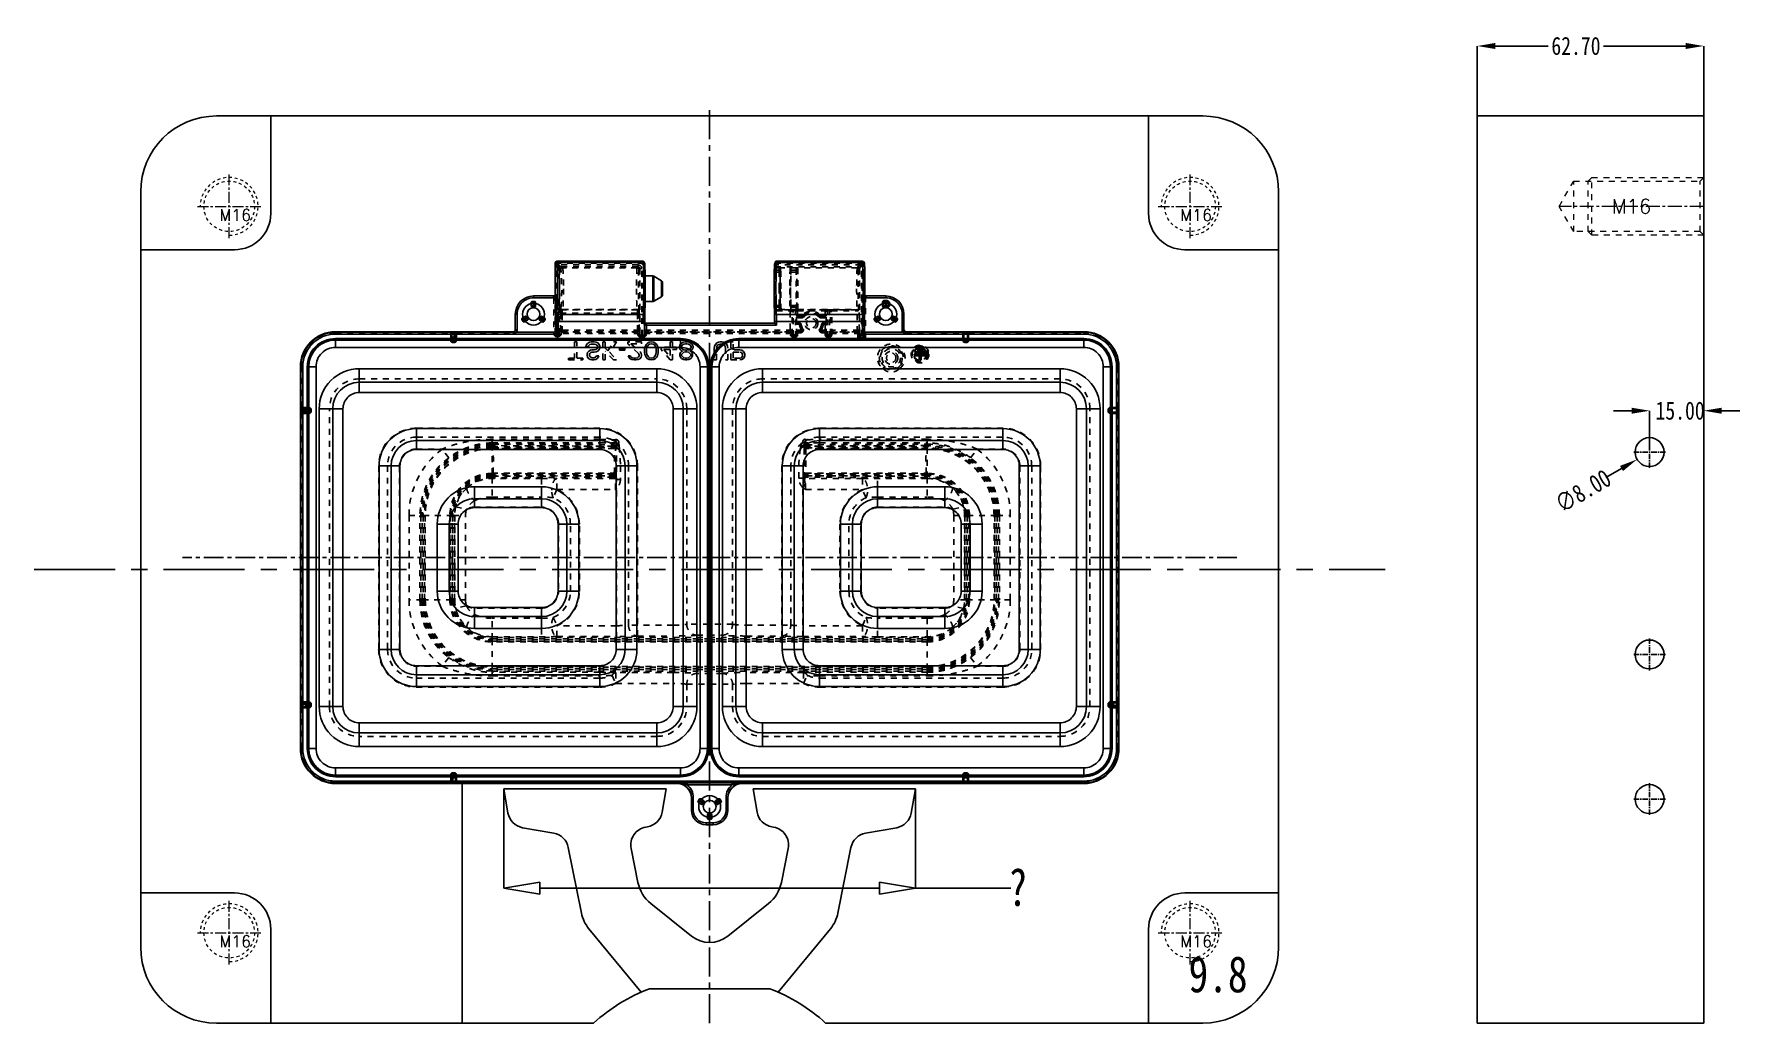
# Model space of a CAD drawing. Header units: millimetres. Extents: x 564 to 2602, y -1989 to 1042.
# Drawn here: x 598.8 to 1070.9, y -434.3 to -159.1 of the extents above; entities that cross this region are included whole.
import ezdxf
from ezdxf.enums import TextEntityAlignment as Align

# ---------------------------------------------------------------- set-up
doc = ezdxf.new("R2010")
doc.units = ezdxf.units.MM
doc.header["$LTSCALE"] = 16.335
doc.header["$PDMODE"] = 3
doc.header["$PDSIZE"] = 0.3125
doc.linetypes.add('CENTER', pattern=[0.6, 0.375, -0.075, 0.075, -0.075])
doc.linetypes.add('HIDDEN', pattern=[0.2, 0.1, -0.1])
doc.layers.get('0').update_dxf_attribs({"linetype": 'CONTINUOUS'})
doc.layers.get('Defpoints').update_dxf_attribs({"linetype": 'CONTINUOUS'})
doc.layers.add('DEFAULT_2', color=8, linetype='HIDDEN')
doc.layers.add('screw', color=33, linetype='CONTINUOUS', lineweight=13)
doc.styles.get("Standard").update_dxf_attribs({"font": 'txt', "width": 0.8})
doc.styles.add('TXT', font='txt.shx', dxfattribs={"bigfont": 'gbcbig.shx'})
doc.dimstyles.get("Standard").update_dxf_attribs({"dimtxt": 0.15625, "dimasz": 0.1875, "dimexe": 0.125, "dimexo": 0.0625, "dimtad": 0, "dimtih": 1, "dimtoh": 1, "dimdsep": 46, "dimtxsty": 'Standard', "dimcen": 0.09, "dimadec": 0, "dimazin": 0, "dimtp": 0.01, "dimtm": 0.01, "dimtfac": 1, "dimtofl": 0, "dimtmove": 0, "dimatfit": 3, "dimfxl": 0, "dimtolj": 1, "dimarcsym": 0})
doc.dimstyles.new('STANDARD$0', dxfattribs={"dimscale": 2, "dimtxt": 3, "dimasz": 3, "dimexe": 1.25, "dimexo": 0.625, "dimgap": 0.5, "dimtad": 0, "dimdsep": 46, "dimlunit": 6, "dimtxsty": 'Standard', "dimblk": 'CLOSEDBLANK', "dimcen": 0, "dimclrt": 2, "dimazin": 2, "dimtfac": 2, "dimtmove": 1, "dimatfit": 3, "dimfxl": 0, "dimtolj": 1, "dimtzin": 0, "dimarcsym": 0})

msp = doc.modelspace()

# ---------------------------------------------------------------- texts
at = {"insert": (918.326, -414.193), "char_height": 10, "width": 16.37069, "attachment_point": 1}
msp.add_mtext('9.8', dxfattribs=at)
at = {"layer": 'screw', "color": 6, "linetype": 'HIDDEN', "ltscale": 0.995164, "style": 'TXT'}
msp.add_text('M16', height=4, rotation=360, dxfattribs=at).set_placement((1040.918, -206.716), align=Align.MIDDLE)

# ---------------------------------------------------------------- blocks, each defined once
blk = doc.blocks.new('screw_m16_g')
at = {"layer": 'screw', "color": 1, "linetype": 'CENTER', "ltscale": 0.497582}
for p, q in [((0, -8.8), (0, 8.8)), ((-8.8, 0), (8.8, 0))]:
    blk.add_line(p, q, dxfattribs=at)
at = {"layer": 'screw', "color": 33, "linetype": 'HIDDEN', "ltscale": 0.497582}
blk.add_circle((0, 0), 7, dxfattribs=at)
at = {"layer": 'screw', "color": 92, "linetype": 'HIDDEN', "ltscale": 0.497582}
blk.add_arc((0, 0), 8, 270, 180, dxfattribs=at)
at = {"layer": 'screw', "color": 6, "style": 'TXT'}
blk.add_text('M16', height=3.2, dxfattribs=at).set_placement((-2.72, -4))
blk = doc.blocks.new('*D8')
at = {"color": 6, "lineweight": -2}
for p, q in [((1040.94, -263.27), (1035.94, -263.27)), ((1045.94, -272.7), (1045.94, -263.27)), ((1060.94, -270.58), (1060.94, -263.27)), ((1065.94, -263.27), (1070.94, -263.27))]:
    blk.add_line(p, q, dxfattribs=at)
at = {"color": 6}
for points in [[(1040.94, -262.44), (1040.94, -264.11), (1045.94, -263.27)], [(1065.94, -262.44), (1065.94, -264.11), (1060.94, -263.27)]]:
    blk.add_solid(points, dxfattribs=at)
at = {"layer": 'Defpoints', "color": 0}
for p in [(1060.94, -263.27), (1045.94, -272.7), (1060.94, -270.58)]:
    blk.add_point(p, dxfattribs=at)
at = {"color": 4, "insert": (1054.39, -263.27), "char_height": 5, "attachment_point": 5}
blk.add_mtext('\\A1;15.00', dxfattribs=at)
blk = doc.blocks.new('*D9')
at = {"color": 6, "lineweight": -2}
for p, q in [((998.24, -186.45), (998.24, -162.35)), ((1003.24, -162.35), (1017.9, -162.35)), ((1055.94, -162.35), (1033.23, -162.35)), ((1060.94, -186.45), (1060.94, -162.35))]:
    blk.add_line(p, q, dxfattribs=at)
at = {"color": 6}
for points in [[(1003.24, -161.51), (1003.24, -163.18), (998.24, -162.35)], [(1055.94, -161.51), (1055.94, -163.18), (1060.94, -162.35)]]:
    blk.add_solid(points, dxfattribs=at)
at = {"layer": 'Defpoints', "color": 0}
for p in [(998.24, -162.35), (998.24, -186.45), (1060.94, -186.45)]:
    blk.add_point(p, dxfattribs=at)
at = {"color": 4, "insert": (1025.56, -162.35), "char_height": 5, "attachment_point": 5}
blk.add_mtext('\\A1;62.70', dxfattribs=at)
blk = doc.blocks.new('*D10')
at = {"color": 6, "lineweight": -2}
blk.add_line((1033.85, -281.78), (1038.17, -279.26), dxfattribs=at)
at = {"color": 6}
blk.add_solid([(1037.75, -278.54), (1038.59, -279.98), (1042.49, -276.73)], dxfattribs=at)
at = {"layer": 'Defpoints', "color": 0}
for p in [(1049.39, -272.7), (1042.49, -276.73)]:
    blk.add_point(p, dxfattribs=at)
at = {"color": 4, "insert": (1027.52, -285.48), "char_height": 5, "attachment_point": 5, "rotation": 30.308}
blk.add_mtext('\\A1;∅8.00', dxfattribs=at)
blk = doc.blocks.new('_ClosedBlank')
at = {"color": 0, "linetype": 'ByBlock', "lineweight": -2}
for p, q in [((-1, 0.167), (0, 0)), ((-1, 0.167), (-1, -0.167)), ((0, 0), (-1, -0.167))]:
    blk.add_line(p, q, dxfattribs=at)
blk = doc.blocks.new('*D153')
at = {"color": 6, "linetype": 'Continuous', "lineweight": -2}
for p, q in [((728.76, -367.93), (728.76, -395.36)), ((842.76, -367.93), (842.76, -395.36)), ((832.76, -395.36), (738.76, -395.36)), ((869.11, -395.36), (842.76, -395.36))]:
    blk.add_line(p, q, dxfattribs=at)
at = {"layer": 'Defpoints', "color": 0}
for p in [(728.76, -367.93), (842.76, -367.93), (728.76, -395.36)]:
    blk.add_point(p, dxfattribs=at)
at = {"color": 6, "lineweight": -2, "xscale": 10, "yscale": 10, "zscale": 10, "rotation": 180}
blk.add_blockref('_ClosedBlank', (728.76, -395.36), dxfattribs=at)
at = {"color": 6, "lineweight": -2, "xscale": 10, "yscale": 10, "zscale": 10}
blk.add_blockref('_ClosedBlank', (842.76, -395.36), dxfattribs=at)
at = {"color": 4, "insert": (871.11, -395.36), "char_height": 10, "attachment_point": 5}
blk.add_mtext('\\A1;?', dxfattribs=at)

# ---------------------------------------------------------------- dimensions: what is measured, and where the dimension line sits
for base, p1, p2, picture, middle in [((998.239, -162.346), (1060.939, -186.455), (998.239, -186.455), '*D9', (1025.563, -162.346)), ((1060.939, -263.275), (1045.939, -272.696), (1060.939, -270.579), '*D8', (1054.386, -263.275))]:
    dim = msp.add_linear_dim(base=base, p1=p1, p2=p2, dimstyle='Standard', override={"dimtxt": 5, "dimasz": 5, "dimexe": 0, "dimexo": 0, "dimgap": 0, "dimtih": 0, "dimtoh": 0, "dimzin": 0, "dimcen": 0, "dimclrd": 6, "dimclre": 6, "dimclrt": 4, "dimadec": 2, "dimtp": 0, "dimtm": 0, "dimtzin": 0})
    dim.commit()
    dim.dimension.update_dxf_attribs({"geometry": picture, "text_midpoint": middle, "dimtype": 160})
dim = msp.add_diameter_dim_2p(p1=(1049.392, -272.698), p2=(1042.485, -276.735), dimstyle='Standard', override={"dimtxt": 5, "dimasz": 5, "dimexe": 0, "dimexo": 0, "dimgap": 0, "dimtih": 0, "dimtoh": 0, "dimzin": 0, "dimcen": 0, "dimclrd": 6, "dimclre": 6, "dimclrt": 4, "dimadec": 2, "dimtp": 0, "dimtm": 0, "dimtzin": 0})
dim.commit()
dim.dimension.update_dxf_attribs({"geometry": '*D10', "text_midpoint": (1027.521, -285.482)})
dim = msp.add_linear_dim(base=(728.756, -395.362), p1=(842.756, -367.934), p2=(728.756, -367.934), text='?', dimstyle='STANDARD$0', override={"dimtxt": 5, "dimasz": 5, "dimexe": 0, "dimexo": 0, "dimgap": 0, "dimzin": 0, "dimclrd": 6, "dimclre": 6, "dimclrt": 4, "dimfxl": 1.25})
dim.commit()
dim.dimension.update_dxf_attribs({"geometry": '*D153', "text_midpoint": (871.114, -395.362), "dimtype": 160})

# ---------------------------------------------------------------- linework, layer by layer
for p, q in [((649.256, -181.716), (922.256, -181.716)), ((664.256, -181.716), (664.256, -208.716)), ((907.256, -181.716), (907.256, -208.716)), ((998.239, -181.716), (1060.939, -181.716)), ((998.239, -432.716), (998.239, -181.716)), ((1060.939, -181.716), (1060.939, -432.716)), ((628.256, -202.716), (628.256, -411.716)), ((943.256, -202.716), (943.256, -411.716)), ((654.256, -218.716), (628.256, -218.716)), ((917.256, -218.716), (943.256, -218.716)), ((742.599, -380.16), (733.985, -378.641)), ((768.062, -378.481), (768.572, -378.391)), ((803.451, -378.481), (802.941, -378.391)), ((828.914, -380.16), (837.528, -378.641)), ((746.634, -384.103), (750.265, -402.262)), ((764.027, -384.386), (765.912, -393.813)), ((807.486, -384.386), (805.6, -393.813)), ((824.879, -384.103), (821.247, -402.262)), ((654.256, -396.716), (628.256, -396.716)), ((769.482, -399.669), (780.767, -408.672)), ((802.031, -399.669), (790.745, -408.672)), ((917.256, -396.716), (943.256, -396.716)), ((664.256, -406.716), (664.256, -432.716)), ((752.346, -406.65), (766.756, -424.182)), ((819.167, -406.65), (804.756, -424.182)), ((907.256, -406.716), (907.256, -432.716)), ((769.143, -423.216), (802.37, -423.216)), ((649.256, -432.716), (753.643, -432.716)), ((817.869, -432.716), (922.256, -432.716)), ((1060.939, -432.716), (998.239, -432.716))]:
    msp.add_line(p, q)
at = {"color": 1, "linetype": 'CENTER', "ltscale": 1.313336}
msp.add_line((785.756, -180.118), (785.756, -434.314), dxfattribs=at)
at = {"color": 7, "linetype": 'Continuous'}
for p, q in [((767.282, -221.924), (743.473, -221.921)), ((743.834, -222.231), (743.527, -221.924)), ((767.282, -221.924), (767.384, -222.231)), ((804.126, -221.921), (828.014, -221.924)), ((804.229, -222.231), (804.331, -221.924)), ((828.014, -221.924), (828.116, -222.231)), ((742.971, -222.424), (742.971, -231.272)), ((743.021, -222.424), (742.971, -222.424)), ((743.025, -222.426), (743.332, -222.733)), ((743.834, -222.231), (767.384, -222.231)), ((767.664, -222.198), (767.766, -222.505)), ((767.883, -225.991), (770.036, -225.991)), ((770.036, -233.03), (770.036, -225.991)), ((770.288, -226.059), (770.288, -232.962)), ((772.433, -227.297), (770.288, -226.059)), ((803.752, -222.574), (803.88, -222.189)), ((804.229, -222.231), (828.116, -222.231)), ((828.593, -222.574), (828.491, -222.267)), ((743.05, -231.019), (743.22, -231.019)), ((743.22, -241.534), (743.22, -231.019)), ((772.433, -231.724), (772.433, -227.298)), ((772.685, -231.288), (772.685, -227.733)), ((736.99, -231.522), (736.99, -232.024)), ((736.99, -231.522), (742.719, -231.522)), ((742.719, -232.024), (736.99, -232.024)), ((742.719, -232.024), (742.719, -231.522)), ((767.883, -233.03), (770.036, -233.03)), ((772.433, -231.724), (770.288, -232.962)), ((803.65, -234.379), (803.652, -234.498)), ((829.086, -231.522), (829.086, -232.024)), ((829.086, -231.522), (834.523, -231.522)), ((834.523, -232.024), (829.086, -232.024)), ((834.523, -232.024), (834.523, -231.522)), ((731.962, -241.014), (731.962, -236.549)), ((732.465, -236.549), (731.962, -236.549)), ((732.465, -236.549), (732.465, -241.014)), ((743.287, -241.56), (743.287, -238.591)), ((767.371, -238.591), (743.287, -238.591)), ((743.789, -238.591), (743.789, -242.062)), ((767.404, -236.628), (743.893, -236.628)), ((767.775, -238.606), (767.773, -238.564)), ((767.804, -236.272), (767.805, -236.267)), ((767.852, -238.832), (767.804, -238.738)), ((767.927, -238.923), (767.852, -238.832)), ((768.027, -238.998), (767.927, -238.923)), ((768.149, -239.047), (768.027, -238.998)), ((768.274, -239.063), (768.149, -239.047)), ((768.272, -239.063), (803.743, -239.063)), ((804.244, -239.566), (768.292, -239.566)), ((803.709, -236.177), (803.708, -236.177)), ((803.722, -236.531), (803.728, -236.772)), ((803.728, -236.772), (803.732, -237.067)), ((803.732, -237.067), (803.738, -237.602)), ((803.738, -237.602), (803.741, -238.221)), ((803.741, -238.221), (803.741, -239.063)), ((828.604, -238.591), (803.741, -238.591)), ((828.136, -236.628), (804.21, -236.628)), ((804.244, -238.591), (804.244, -239.566)), ((828.101, -242.062), (828.101, -238.591)), ((828.604, -241.558), (828.606, -237.91)), ((828.606, -237.91), (828.61, -237.378)), ((828.61, -237.378), (828.615, -236.929)), ((828.636, -236.187), (828.637, -236.176)), ((828.637, -236.177), (828.637, -236.177)), ((839.048, -241.014), (839.048, -236.549)), ((839.551, -236.549), (839.048, -236.549)), ((839.551, -236.549), (839.551, -241.014)), ((682.19, -241.402), (682.19, -242.062)), ((731.46, -241.402), (682.19, -241.402)), ((682.19, -241.56), (743.287, -241.56)), ((743.789, -242.062), (682.19, -242.062)), ((682.19, -243.301), (682.19, -245.733)), ((682.19, -243.301), (777.712, -243.301)), ((777.712, -243.603), (682.19, -243.603)), ((682.19, -243.725), (777.712, -243.725)), ((731.46, -241.517), (731.46, -241.402)), ((731.962, -241.014), (732.465, -241.014)), ((732.32, -241.534), (743.22, -241.534)), ((743.22, -241.515), (743.287, -241.56)), ((777.712, -245.733), (777.712, -243.301)), ((793.8, -243.301), (793.8, -245.733)), ((793.8, -243.301), (889.323, -243.301)), ((889.323, -243.603), (793.8, -243.603)), ((793.8, -243.725), (889.323, -243.725)), ((889.323, -242.062), (828.101, -242.062)), ((889.323, -241.56), (828.604, -241.559)), ((839.048, -241.014), (839.551, -241.014)), ((840.056, -241.402), (840.056, -241.517)), ((889.323, -241.402), (840.056, -241.402)), ((889.323, -242.062), (889.323, -241.402)), ((889.323, -245.733), (889.323, -243.301)), ((777.712, -245.733), (682.19, -245.733)), ((889.323, -245.733), (793.8, -245.733)), ((672.463, -251.129), (672.463, -356.706)), ((673.123, -251.129), (672.463, -251.129)), ((672.621, -356.706), (672.621, -251.129)), ((673.123, -251.129), (673.123, -356.706)), ((674.362, -356.706), (674.362, -251.129)), ((676.794, -251.129), (674.362, -251.129)), ((674.664, -251.129), (674.664, -356.706)), ((674.786, -356.706), (674.786, -251.129)), ((676.794, -251.129), (676.794, -356.706)), ((688.776, -251.643), (688.776, -258.218)), ((688.776, -251.643), (771.126, -251.643)), ((771.126, -258.218), (771.126, -251.643)), ((783.108, -356.706), (783.108, -251.129)), ((785.54, -251.129), (783.108, -251.129)), ((785.116, -251.129), (785.116, -356.706)), ((785.239, -356.706), (785.239, -251.129)), ((785.54, -251.129), (785.54, -356.706)), ((785.973, -356.706), (785.973, -251.129)), ((788.405, -251.129), (785.973, -251.129)), ((786.274, -251.129), (786.274, -356.706)), ((786.396, -356.706), (786.396, -251.129)), ((788.405, -251.129), (788.405, -356.706)), ((800.386, -251.643), (800.386, -258.218)), ((800.386, -251.643), (882.737, -251.643)), ((882.737, -258.218), (882.737, -251.643)), ((897.15, -251.129), (894.719, -251.129)), ((894.719, -356.706), (894.719, -251.129)), ((896.727, -251.129), (896.727, -356.706)), ((896.849, -356.706), (896.849, -251.129)), ((897.15, -251.129), (897.15, -356.706)), ((899.05, -251.129), (898.39, -251.129)), ((898.39, -356.706), (898.39, -251.129)), ((898.892, -251.129), (898.892, -356.706)), ((899.05, -356.706), (899.05, -251.129)), ((688.776, -255.4), (771.126, -255.4)), ((771.126, -258.218), (688.776, -258.218)), ((882.737, -255.4), (800.386, -255.4)), ((882.737, -258.218), (800.386, -258.218)), ((677.677, -345.093), (677.677, -262.742)), ((684.251, -262.742), (677.677, -262.742)), ((681.434, -345.093), (681.434, -262.742)), ((684.251, -262.742), (684.251, -345.093)), ((775.651, -345.093), (775.651, -262.742)), ((782.225, -262.742), (775.651, -262.742)), ((778.469, -262.742), (778.469, -345.093)), ((782.225, -262.742), (782.225, -345.093)), ((789.287, -345.093), (789.287, -262.742)), ((795.862, -262.742), (789.287, -262.742)), ((793.044, -262.742), (793.044, -345.093)), ((795.862, -262.742), (795.862, -345.093)), ((893.836, -262.742), (887.262, -262.742)), ((887.262, -345.093), (887.262, -262.742)), ((890.079, -345.093), (890.079, -262.742)), ((893.836, -262.742), (893.836, -345.093)), ((704.562, -268.228), (704.562, -274.004)), ((704.562, -268.228), (755.34, -268.228)), ((755.34, -274.004), (755.34, -268.228)), ((816.173, -268.228), (816.173, -274.004)), ((816.173, -268.228), (866.95, -268.228)), ((866.95, -274.004), (866.95, -268.228)), ((755.34, -271.528), (704.562, -271.528)), ((816.173, -271.528), (866.95, -271.528)), ((694.261, -329.306), (694.261, -278.529)), ((700.037, -278.529), (694.261, -278.529)), ((697.562, -278.529), (697.562, -329.306)), ((700.037, -278.529), (700.037, -329.306)), ((755.34, -274.004), (704.562, -274.004)), ((759.865, -329.306), (759.865, -278.529)), ((765.641, -278.529), (759.865, -278.529)), ((762.34, -329.306), (762.34, -278.529)), ((765.641, -278.529), (765.641, -329.306)), ((805.872, -329.306), (805.872, -278.529)), ((811.648, -278.529), (805.872, -278.529)), ((809.172, -329.306), (809.172, -278.529)), ((811.648, -278.529), (811.648, -329.306)), ((866.95, -274.004), (816.173, -274.004)), ((877.251, -278.529), (871.475, -278.529)), ((871.475, -329.306), (871.475, -278.529)), ((873.951, -278.529), (873.951, -329.306)), ((877.251, -278.529), (877.251, -329.306)), ((720.65, -284.316), (720.65, -290.092)), ((720.65, -284.316), (739.252, -284.316)), ((739.252, -287.616), (720.65, -287.616)), ((739.252, -290.092), (739.252, -284.316)), ((832.261, -284.316), (850.862, -284.316)), ((832.261, -284.316), (832.261, -290.092)), ((832.261, -287.616), (850.862, -287.616)), ((850.862, -290.092), (850.862, -284.316)), ((739.252, -290.092), (720.65, -290.092)), ((850.862, -290.092), (832.261, -290.092)), ((710.349, -313.218), (710.349, -294.617)), ((716.125, -294.617), (710.349, -294.617)), ((713.65, -294.617), (713.65, -313.218)), ((716.125, -294.617), (716.125, -313.218)), ((743.777, -313.218), (743.777, -294.617)), ((749.553, -294.617), (743.777, -294.617)), ((746.252, -313.218), (746.252, -294.617)), ((749.553, -294.617), (749.553, -313.218)), ((827.736, -294.617), (821.96, -294.617)), ((821.96, -313.218), (821.96, -294.617)), ((825.26, -313.218), (825.26, -294.617)), ((827.736, -294.617), (827.736, -313.218)), ((861.163, -294.617), (855.387, -294.617)), ((855.387, -313.218), (855.387, -294.617)), ((857.863, -294.617), (857.863, -313.218)), ((861.163, -294.617), (861.163, -313.218)), ((710.349, -313.218), (716.125, -313.218)), ((743.777, -313.218), (749.553, -313.218)), ((821.96, -313.218), (827.736, -313.218)), ((855.387, -313.218), (861.163, -313.218)), ((720.65, -317.743), (720.65, -323.519)), ((720.65, -317.743), (739.252, -317.743)), ((720.65, -320.219), (739.252, -320.219)), ((739.252, -323.519), (739.252, -317.743)), ((832.261, -317.743), (850.862, -317.743)), ((832.261, -317.743), (832.261, -323.519)), ((850.862, -320.219), (832.261, -320.219)), ((850.862, -323.519), (850.862, -317.743)), ((739.252, -323.519), (720.65, -323.519)), ((850.862, -323.519), (832.261, -323.519)), ((694.261, -329.306), (700.037, -329.306)), ((759.865, -329.306), (765.641, -329.306)), ((805.872, -329.306), (811.648, -329.306)), ((871.475, -329.306), (877.251, -329.306)), ((704.562, -333.831), (704.562, -339.607)), ((704.562, -333.831), (755.34, -333.831)), ((755.34, -339.607), (755.34, -333.831)), ((816.173, -333.831), (866.95, -333.831)), ((816.173, -333.831), (816.173, -339.607)), ((866.95, -339.607), (866.95, -333.831)), ((704.562, -336.307), (755.34, -336.307)), ((755.34, -339.607), (704.562, -339.607)), ((866.95, -336.307), (816.173, -336.307)), ((866.95, -339.607), (816.173, -339.607)), ((677.677, -345.093), (684.251, -345.093)), ((775.651, -345.093), (782.225, -345.093)), ((789.287, -345.093), (795.862, -345.093)), ((887.262, -345.093), (893.836, -345.093)), ((688.776, -349.618), (688.776, -356.192)), ((688.776, -349.618), (771.126, -349.618)), ((771.126, -352.435), (688.776, -352.435)), ((771.126, -356.192), (771.126, -349.618)), ((800.386, -349.618), (882.737, -349.618)), ((800.386, -349.618), (800.386, -356.192)), ((800.386, -352.435), (882.737, -352.435)), ((882.737, -356.192), (882.737, -349.618)), ((672.463, -356.706), (673.123, -356.706)), ((674.362, -356.706), (676.794, -356.706)), ((771.126, -356.192), (688.776, -356.192)), ((783.108, -356.706), (785.54, -356.706)), ((785.973, -356.706), (788.405, -356.706)), ((882.737, -356.192), (800.386, -356.192)), ((894.719, -356.706), (897.15, -356.706)), ((898.39, -356.706), (899.05, -356.706)), ((682.19, -362.102), (682.19, -364.534)), ((682.19, -362.102), (777.712, -362.102)), ((777.712, -364.534), (777.712, -362.102)), ((793.8, -362.102), (889.323, -362.102)), ((793.8, -362.102), (793.8, -364.534)), ((889.323, -364.534), (889.323, -362.102)), ((777.712, -364.11), (682.19, -364.11)), ((682.19, -364.233), (777.712, -364.233)), ((777.712, -364.534), (682.19, -364.534)), ((682.19, -365.773), (682.19, -366.434)), ((682.19, -365.773), (889.323, -365.773)), ((889.323, -366.276), (682.19, -366.276)), ((682.19, -366.434), (776.707, -366.434)), ((717.256, -366.434), (717.256, -432.716)), ((773.756, -367.934), (728.756, -367.934)), ((728.756, -367.934), (729.929, -374.585)), ((773.756, -367.934), (772.628, -374.335)), ((776.707, -366.434), (776.707, -366.318)), ((779.507, -366.284), (779.507, -366.786)), ((792.006, -366.786), (779.507, -366.786)), ((792.006, -366.284), (792.006, -366.786)), ((889.323, -364.11), (793.8, -364.11)), ((793.8, -364.233), (889.323, -364.233)), ((889.323, -364.534), (793.8, -364.534)), ((794.806, -366.318), (794.806, -366.434)), ((794.806, -366.434), (889.323, -366.434)), ((797.756, -367.934), (842.756, -367.934)), ((797.756, -367.934), (798.885, -374.335)), ((842.756, -367.934), (841.583, -374.585)), ((889.323, -366.434), (889.323, -365.773)), ((781.232, -370.343), (780.729, -370.343)), ((780.729, -373.8), (780.729, -370.343)), ((781.232, -370.343), (781.232, -373.8)), ((790.784, -370.343), (790.281, -370.343)), ((790.281, -373.8), (790.281, -370.343)), ((790.784, -370.343), (790.784, -373.8)), ((780.729, -373.8), (781.232, -373.8)), ((784.751, -377.319), (786.762, -377.319)), ((784.751, -377.319), (784.751, -377.822)), ((786.762, -377.822), (786.762, -377.319)), ((790.281, -373.8), (790.784, -373.8)), ((786.762, -377.822), (784.751, -377.822))]:
    msp.add_line(p, q, dxfattribs=at)
at = {"color": 1, "linetype": 'CENTER', "ltscale": 0.248791}
for p, q in [((1045.939, -279.116), (1045.939, -270.316)), ((1041.539, -274.716), (1050.339, -274.716)), ((1045.939, -335.116), (1045.939, -326.316)), ((1041.539, -330.716), (1050.339, -330.716)), ((1045.939, -375.116), (1045.939, -366.316)), ((1041.539, -370.716), (1050.339, -370.716))]:
    msp.add_line(p, q, dxfattribs=at)
at = {"color": 1, "linetype": 'CENTER', "ltscale": 0.89432}
msp.add_line((931.703, -303.918), (639.81, -303.918), dxfattribs=at)
at = {"color": 1, "linetype": 'CENTER', "ltscale": 3.657227}
msp.add_line((598.756, -307.216), (972.756, -307.216), dxfattribs=at)
at = {"color": 7, "linetype": 'Continuous'}
for points in [[(767.773, -238.564), (767.776, -237.768), (767.78, -237.233), (767.787, -236.806), (767.794, -236.499), (767.802, -236.311), (767.805, -236.271)], [(767.804, -238.736), (767.782, -238.658), (767.781, -238.652)], [(803.708, -236.176), (803.709, -236.184), (803.711, -236.223), (803.714, -236.278), (803.717, -236.348), (803.72, -236.432), (803.722, -236.531)], [(828.615, -236.929), (828.622, -236.58), (828.625, -236.445), (828.629, -236.336), (828.632, -236.253), (828.636, -236.196), (828.636, -236.187)]]:
    msp.add_lwpolyline(points, dxfattribs=at)
for centre, radius in [((736.99, -236.549), 3.017), ((736.99, -236.549), 1.76), ((834.523, -236.549), 3.017), ((834.523, -236.549), 1.76), ((785.756, -372.794), 3.017), ((785.756, -372.794), 1.76)]:
    msp.add_circle(centre, radius, dxfattribs=at)
for centre in [(1045.939, -274.716), (1045.939, -330.716), (1045.939, -370.716)]:
    msp.add_circle(centre, 4)
for centre, radius, start, end in [((649.256, -202.716), 21, 90, 180), ((922.256, -202.716), 21, 0, 90), ((654.256, -208.716), 10, 270, 0), ((917.256, -208.716), 10, 180, 270), ((734.853, -373.717), 5, 190, 260), ((767.703, -373.467), 5, 280, 350), ((803.809, -373.467), 5, 190, 260), ((836.659, -373.717), 5, 280, 350), ((741.731, -385.084), 5, 11.30993, 80), ((768.93, -383.405), 5, 100, 191.30993), ((802.583, -383.405), 5, 348.69007, 80), ((829.782, -385.084), 5, 100, 168.69007), ((775.718, -391.852), 10, 191.30993, 231.41903), ((795.794, -391.852), 10, 308.58097, 348.69007), ((654.256, -406.716), 10, 0, 90), ((917.256, -406.716), 10, 90, 180), ((760.071, -400.3), 10, 191.30993, 219.41903), ((811.441, -400.3), 10, 320.58097, 348.69007), ((785.756, -402.418), 8, 231.41903, 308.58097), ((649.256, -411.716), 21, 180, 270), ((922.256, -411.716), 21, 270, 0), ((785.756, -467.716), 47.5, 110.47218, 132.5369), ((785.756, -467.716), 47.5, 47.4631, 69.52782)]:
    msp.add_arc(centre, radius, start, end)
for centre, radius, start, end in [((743.524, -222.423), 0.502, 90.04218, 180.04156), ((804.28, -222.392), 0.471, 83.79905, 89.98326), ((828.013, -222.424), 0.503, 18.39119, 89.95967), ((743.474, -222.423), 0.503, 112.55851, 180.01407), ((767.28, -222.325), 0.404, 18.33197, 30.99404), ((767.382, -222.632), 0.404, 18.36792, 29.24177), ((399.087, -229.499), 368.813, 359.44431, 0.50332), ((770.036, -226.494), 0.503, 60, 90), ((804.228, -222.732), 0.501, 113.13856, 161.53478), ((828.12, -222.731), 0.498, 18.3909, 90.07596), ((742.455, -231.003), 0.595, 350.65654, 354.18136), ((742.468, -231.004), 0.583, 354.17465, 358.58759), ((772.182, -227.733), 0.503, 0, 59.99503), ((772.182, -231.288), 0.503, 300.00497, 0), ((736.99, -236.549), 5.027, 90, 180), ((736.99, -236.549), 4.525, 89.99951, 180.00049), ((770.036, -232.527), 0.503, 270, 300), ((834.523, -236.549), 5.027, 0, 90), ((834.523, -236.549), 4.525, 359.99951, 90.00049), ((768.299, -238.562), 0.526, 190.20147, 206.37113), ((682.19, -251.129), 9.727, 90, 180), ((682.19, -251.129), 9.569, 90, 180), ((682.19, -251.129), 9.067, 90.00001, 179.99999), ((682.19, -251.129), 7.828, 89.99994, 180.00006), ((682.19, -251.129), 7.526, 90, 180), ((682.19, -251.129), 7.404, 90, 180), ((731.459, -241.014), 0.503, 270.05255, 0.05208), ((731.46, -240.899), 0.502, 295.15262, 359.9971), ((777.712, -251.129), 7.828, 359.99994, 90.00006), ((777.712, -251.129), 7.526, 0, 90), ((777.712, -251.129), 7.404, 0, 90), ((793.8, -251.129), 7.828, 89.99991, 180.00009), ((793.8, -251.129), 7.526, 90, 180), ((793.8, -251.129), 7.404, 90, 180), ((840.054, -241.014), 0.503, 179.94768, 269.94775), ((840.053, -240.899), 0.503, 192.90412, 270.62652), ((889.323, -251.129), 9.727, 0, 90), ((889.323, -251.129), 9.569, 0, 90), ((889.323, -251.129), 9.067, 0.00001, 89.99999), ((889.323, -251.129), 7.828, 359.99991, 90.00009), ((889.323, -251.129), 7.526, 0, 90), ((889.323, -251.129), 7.404, 0, 90), ((682.19, -251.129), 5.396, 89.99993, 180.00007), ((777.712, -251.129), 5.396, 359.99993, 90.00007), ((793.8, -251.129), 5.396, 89.99993, 180.00007), ((889.323, -251.129), 5.396, 359.99993, 90.00007), ((688.776, -262.742), 11.099, 89.99965, 180.00035), ((771.126, -262.742), 11.099, 359.99965, 90.00035), ((800.386, -262.742), 11.099, 89.99965, 180.00035), ((882.737, -262.742), 11.099, 359.99965, 90.00035), ((688.776, -262.742), 7.342, 90, 180), ((688.776, -262.742), 4.525, 89.99994, 180.00006), ((771.126, -262.742), 7.342, 0, 90), ((771.126, -262.742), 4.525, 359.99994, 90.00006), ((800.386, -262.742), 7.342, 90, 180), ((800.386, -262.742), 4.525, 89.99994, 180.00006), ((882.737, -262.742), 7.342, 0, 90), ((882.737, -262.742), 4.525, 359.99994, 90.00006), ((704.562, -278.529), 10.301, 89.99966, 180.00034), ((755.34, -278.529), 10.301, 359.99966, 90.00034), ((816.173, -278.529), 10.301, 89.99966, 180.00034), ((866.95, -278.529), 10.301, 359.99966, 90.00034), ((704.562, -278.529), 7, 90, 180), ((755.34, -278.529), 7, 0, 90), ((816.173, -278.529), 7, 90, 180), ((866.95, -278.529), 7, 0, 90), ((704.562, -278.529), 4.525, 89.99994, 180.00006), ((755.34, -278.529), 4.525, 359.99994, 90.00006), ((816.173, -278.529), 4.525, 89.99994, 180.00006), ((866.95, -278.529), 4.525, 359.99994, 90.00006), ((720.65, -294.617), 10.301, 89.99966, 180.00034), ((720.65, -294.617), 7, 90, 180), ((739.252, -294.617), 10.301, 359.99966, 90.00034), ((739.252, -294.617), 7, 0, 90), ((832.261, -294.617), 10.301, 89.99966, 180.00034), ((832.261, -294.617), 7, 90, 180), ((850.862, -294.617), 10.301, 359.99966, 90.00034), ((850.862, -294.617), 7, 0, 90), ((720.65, -294.617), 4.525, 89.99994, 180.00006), ((739.252, -294.617), 4.525, 359.99994, 90.00006), ((832.261, -294.617), 4.525, 89.99994, 180.00006), ((850.862, -294.617), 4.525, 359.99994, 90.00006), ((720.65, -313.218), 10.301, 179.99966, 270.00034), ((720.65, -313.218), 7, 180, 270), ((720.65, -313.218), 4.525, 179.99994, 270.00006), ((739.252, -313.218), 10.301, 269.99966, 0.00034), ((739.252, -313.218), 7, 270, 360), ((739.252, -313.218), 4.525, 269.99994, 0.00006), ((832.261, -313.218), 10.301, 179.99966, 270.00034), ((832.261, -313.218), 7, 180, 270), ((832.261, -313.218), 4.525, 179.99994, 270.00006), ((850.862, -313.218), 10.301, 269.99966, 0.00034), ((850.862, -313.218), 7, 270, 360), ((850.862, -313.218), 4.525, 269.99994, 0.00006), ((704.562, -329.306), 10.301, 179.99966, 270.00034), ((704.562, -329.306), 7, 180, 270), ((704.562, -329.306), 4.525, 179.99994, 270.00006), ((755.34, -329.306), 10.301, 269.99966, 0.00034), ((755.34, -329.306), 7, 270, 360), ((755.34, -329.306), 4.525, 269.99994, 0.00006), ((816.173, -329.306), 10.301, 179.99966, 270.00034), ((816.173, -329.306), 7, 180, 270), ((816.173, -329.306), 4.525, 179.99994, 270.00006), ((866.95, -329.306), 10.301, 269.99966, 0.00034), ((866.95, -329.306), 7, 270, 360), ((866.95, -329.306), 4.525, 269.99994, 0.00006), ((688.776, -345.093), 11.099, 179.99965, 270.00035), ((688.776, -345.093), 7.342, 180, 270), ((688.776, -345.093), 4.525, 179.99994, 270.00006), ((771.126, -345.093), 11.099, 269.99965, 0.00035), ((771.126, -345.093), 7.342, 270, 0), ((771.126, -345.093), 4.525, 269.99994, 0.00006), ((800.386, -345.093), 11.099, 179.99965, 270.00035), ((800.386, -345.093), 7.342, 180, 270), ((800.386, -345.093), 4.525, 179.99994, 270.00006), ((882.737, -345.093), 11.099, 269.99965, 0.00035), ((882.737, -345.093), 7.342, 270, 360), ((882.737, -345.093), 4.525, 269.99994, 0.00006), ((682.19, -356.706), 9.727, 180, 270), ((682.19, -356.706), 9.569, 180, 270), ((682.19, -356.706), 9.067, 180.00001, 269.99999), ((682.19, -356.706), 7.828, 179.99994, 270.00006), ((682.19, -356.706), 7.526, 180, 270), ((682.19, -356.706), 7.404, 180, 270), ((682.19, -356.706), 5.396, 179.99993, 270.00007), ((777.712, -356.706), 7.828, 269.99994, 0.00006), ((777.712, -356.706), 7.526, 270, 0), ((777.712, -356.706), 7.404, 270, 0), ((777.712, -356.706), 5.396, 269.99993, 0.00007), ((793.8, -356.706), 7.828, 179.99991, 270.00009), ((793.8, -356.706), 7.526, 180, 270), ((793.8, -356.706), 7.404, 180, 270), ((793.8, -356.706), 5.396, 179.99993, 270.00007), ((889.323, -356.706), 9.727, 270, 0), ((889.323, -356.706), 9.569, 270, 0), ((889.323, -356.706), 9.067, 270.00001, 359.99999), ((889.323, -356.706), 7.828, 269.99991, 0.00009), ((889.323, -356.706), 7.526, 270, 0), ((889.323, -356.706), 7.404, 270, 0), ((889.323, -356.706), 5.396, 269.99993, 0.00007), ((776.707, -370.337), 4.019, 359.98815, 90.00113), ((776.705, -370.457), 4.023, 1.59723, 89.98093), ((776.703, -370.343), 4.529, 359.99841, 51.74414), ((794.81, -370.342), 4.529, 128.25439, 180.00412), ((794.807, -370.457), 4.023, 90.01909, 178.40276), ((794.806, -370.336), 4.019, 89.99873, 180.01166), ((784.751, -373.8), 4.022, 180, 270), ((784.751, -373.8), 3.519, 179.99937, 270.00063), ((786.762, -373.8), 4.022, 270, 0), ((786.762, -373.8), 3.519, 269.99937, 0.00063)]:
    msp.add_arc(centre, radius, start, end, dxfattribs=at)
for points in [[(743.473, -221.921), (743.408, -221.921), (743.342, -221.934), (743.281, -221.959)], [(743.527, -221.924), (743.463, -221.924), (743.398, -221.937), (743.339, -221.961)], [(767.428, -221.949), (767.382, -221.931), (767.331, -221.921), (767.281, -221.921)], [(767.494, -221.984), (767.432, -221.945), (767.356, -221.924), (767.282, -221.924)], [(767.626, -222.117), (767.594, -222.064), (767.547, -222.017), (767.494, -221.984)], [(804.031, -222.271), (804.093, -222.245), (804.162, -222.231), (804.229, -222.231)], [(742.738, -231.484), (742.802, -231.457), (742.863, -231.416), (742.911, -231.365)], [(742.911, -231.365), (742.955, -231.32), (742.991, -231.264), (743.014, -231.205)], [(743.014, -231.205), (743.038, -231.147), (743.05, -231.082), (743.05, -231.019)], [(743.22, -231.891), (743.071, -231.977), (742.892, -232.024), (742.719, -232.024)], [(829.086, -232.024), (828.962, -232.024), (828.837, -232.001), (828.722, -231.956)], [(731.441, -241.401), (731.52, -241.404), (731.601, -241.387), (731.673, -241.354)], [(731.652, -241.363), (731.591, -241.388), (731.525, -241.402), (731.459, -241.402)], [(731.815, -241.254), (731.769, -241.301), (731.712, -241.338), (731.652, -241.363)], [(732.465, -241.014), (732.465, -241.194), (732.413, -241.38), (732.32, -241.534)], [(839.193, -241.534), (839.1, -241.38), (839.048, -241.194), (839.048, -241.014)], [(839.664, -241.217), (839.734, -241.303), (839.84, -241.367), (839.948, -241.39)], [(839.948, -241.39), (839.991, -241.399), (840.035, -241.403), (840.079, -241.401)]]:
    msp.add_open_spline(points, degree=3, dxfattribs=at)
for points, knots in [([(803.88, -222.189), (803.893, -222.15), (803.928, -222.078), (803.991, -222.006), (804.042, -221.964), (804.077, -221.941), (804.105, -221.929), (804.12, -221.921), (804.126, -221.921)], [0, 0, 0, 0, 0.3355267, 0.6265354, 0.7544052, 0.8665476, 0.9543822, 1, 1, 1, 1]), ([(828.491, -222.267), (828.459, -222.169), (828.328, -221.99), (828.117, -221.924), (828.014, -221.924)], [0, 0, 0, 0, 0.4996118, 1, 1, 1, 1]), ([(743.332, -222.733), (743.333, -222.67), (743.361, -222.539), (743.469, -222.367), (743.641, -222.26), (743.771, -222.231), (743.834, -222.231)], [0, 0, 0, 0, 0.2423975, 0.5000093, 0.7576155, 1, 1, 1, 1]), ([(743.332, -222.733), (743.348, -222.749), (743.371, -222.808), (743.401, -222.921), (743.43, -223.088), (743.459, -223.305), (743.487, -223.573), (743.525, -224.022), (743.567, -224.689), (743.607, -225.601), (743.638, -226.639), (743.659, -227.769), (743.674, -229.353), (743.666, -230.936), (743.636, -232.466), (743.604, -233.495), (743.563, -234.396), (743.516, -235.14), (743.463, -235.703), (743.419, -236.016), (743.391, -236.137)], [0, 0, 0, 0, 0.0050039, 0.0137429, 0.0263033, 0.0426528, 0.0627109, 0.0863062, 0.1433196, 0.2119749, 0.2900321, 0.3750429, 0.464251, 0.6438005, 0.7283591, 0.8058014, 0.8736058, 0.9296829, 0.9722112, 1, 1, 1, 1]), ([(744.171, -229.511), (744.171, -229.052), (744.167, -228.151), (744.149, -226.84), (744.119, -225.626), (744.079, -224.551), (744.037, -223.761), (743.997, -223.227), (743.968, -222.909), (743.938, -222.651), (743.907, -222.453), (743.876, -222.32), (743.852, -222.249), (743.834, -222.231)], [0, 0, 0, 0, 0.1884221, 0.3702061, 0.538575, 0.6876636, 0.8120993, 0.8636689, 0.9075076, 0.9432702, 0.9706492, 0.9895059, 1, 1, 1, 1]), ([(767.415, -222.576), (767.411, -222.498), (767.406, -222.396), (767.394, -222.281), (767.388, -222.244), (767.384, -222.231)], [0, 0, 0, 0, 0.6748905, 0.8815175, 1, 1, 1, 1]), ([(767.384, -222.231), (767.454, -222.231), (767.597, -222.269), (767.7, -222.374), (767.735, -222.435)], [0, 0, 0, 0, 0.5003507, 1, 1, 1, 1]), ([(767.404, -236.628), (767.413, -236.511), (767.426, -236.218), (767.451, -235.412), (767.474, -234.044), (767.493, -232.081), (767.5, -229.847), (767.496, -227.578), (767.481, -225.512), (767.456, -223.869), (767.433, -222.938), (767.415, -222.576)], [0, 0, 0, 0, 0.024964, 0.0627151, 0.1722034, 0.3169551, 0.481705, 0.6490745, 0.8014055, 0.9226384, 1, 1, 1, 1]), ([(767.664, -222.198), (767.645, -222.144), (767.584, -222.04), (767.484, -221.971), (767.428, -221.949)], [0, 0, 0, 0, 0.4881942, 1, 1, 1, 1]), ([(767.886, -226.259), (767.882, -225.778), (767.874, -225.093), (767.858, -224.233), (767.846, -223.712), (767.833, -223.285), (767.819, -222.956), (767.803, -222.707), (767.786, -222.566), (767.766, -222.505)], [0, 0, 0, 0, 0.3840654, 0.5466817, 0.6861046, 0.8002309, 0.8876774, 0.9488838, 1, 1, 1, 1]), ([(803.641, -225.216), (803.619, -226.776), (803.608, -229.83), (803.623, -232.885), (803.65, -234.379)], [0, 0, 0, 0, 0.5106745, 1, 1, 1, 1]), ([(803.752, -222.574), (803.733, -222.63), (803.715, -222.745), (803.701, -222.935), (803.689, -223.165), (803.673, -223.596), (803.656, -224.287), (803.645, -224.881), (803.641, -225.216)], [0, 0, 0, 0, 0.0671595, 0.1309202, 0.2167883, 0.3272863, 0.6203284, 1, 1, 1, 1]), ([(804.229, -222.231), (804.223, -222.251), (804.217, -222.314), (804.206, -222.434), (804.197, -222.613), (804.187, -222.846), (804.178, -223.134), (804.165, -223.617), (804.151, -224.334), (804.138, -225.313), (804.127, -226.427), (804.12, -227.641), (804.115, -229.342), (804.119, -231.414), (804.133, -233.382), (804.152, -234.756), (804.168, -235.556), (804.186, -236.161), (804.2, -236.496), (804.21, -236.628)], [0, 0, 0, 0, 0.0044672, 0.0129374, 0.0253576, 0.0416431, 0.0616507, 0.0852251, 0.1423119, 0.2110638, 0.2892731, 0.3744371, 0.4638155, 0.6436935, 0.8059817, 0.8739091, 0.930003, 0.9724983, 1, 1, 1, 1]), ([(828.116, -222.231), (828.123, -222.251), (828.129, -222.314), (828.14, -222.434), (828.149, -222.613), (828.159, -222.846), (828.168, -223.134), (828.181, -223.617), (828.194, -224.334), (828.208, -225.313), (828.218, -226.427), (828.225, -227.641), (828.23, -229.342), (828.227, -231.414), (828.212, -233.382), (828.193, -234.756), (828.177, -235.556), (828.16, -236.161), (828.145, -236.496), (828.136, -236.628)], [0, 0, 0, 0, 0.0044671, 0.0129372, 0.0253573, 0.0416427, 0.0616502, 0.0852246, 0.1423116, 0.2110641, 0.289274, 0.374439, 0.4638182, 0.6436975, 0.8059855, 0.873912, 0.9300048, 0.972499, 1, 1, 1, 1]), ([(828.593, -222.574), (828.61, -222.623), (828.627, -222.72), (828.646, -222.949), (828.663, -223.323), (828.681, -223.906), (828.697, -224.664), (828.71, -225.576), (828.721, -226.615), (828.728, -227.746), (828.733, -229.335), (828.73, -231.272), (828.715, -233.113), (828.696, -234.401), (828.68, -235.152), (828.662, -235.727), (828.647, -236.048), (828.637, -236.177)], [0, 0, 0, 0, 0.0115393, 0.021523, 0.0507155, 0.0938611, 0.1501416, 0.2179008, 0.2950225, 0.3790599, 0.4673291, 0.6452016, 0.8059632, 0.8733259, 0.9290183, 0.9716444, 1, 1, 1, 1]), ([(743.22, -231.079), (743.206, -231.198), (743.085, -231.431), (742.838, -231.522), (742.719, -231.522)], [0, 0, 0, 0, 0.5003116, 1, 1, 1, 1]), ([(743.05, -231.019), (743.045, -231.046), (743.037, -231.108), (743.029, -231.17), (743.026, -231.205)], [0, 0, 0, 0, 0.4390464, 1, 1, 1, 1]), ([(743.893, -236.628), (743.919, -236.507), (743.96, -236.199), (744.011, -235.644), (744.057, -234.915), (744.097, -234.032), (744.129, -233.02), (744.162, -231.498), (744.171, -230.317), (744.171, -229.511)], [0, 0, 0, 0, 0.0520425, 0.1308359, 0.2342534, 0.3594471, 0.5028903, 0.6604732, 1, 1, 1, 1]), ([(767.805, -236.267), (767.817, -236.117), (767.833, -235.733), (767.853, -235.041), (767.87, -234.128), (767.879, -233.448), (767.883, -233.076)], [0, 0, 0, 0, 0.1413575, 0.3608249, 0.6504994, 1, 1, 1, 1]), ([(803.652, -234.498), (803.659, -234.845), (803.672, -235.405), (803.692, -235.965), (803.708, -236.177)], [0, 0, 0, 0, 0.6205151, 1, 1, 1, 1]), ([(829.086, -231.522), (829.019, -231.522), (828.885, -231.494), (828.772, -231.417), (828.725, -231.369)], [0, 0, 0, 0, 0.5004269, 1, 1, 1, 1]), ([(743.287, -238.591), (743.287, -238.313), (743.292, -237.788), (743.309, -237.161), (743.33, -236.727), (743.347, -236.476), (743.366, -236.285), (743.381, -236.179), (743.391, -236.137)], [0, 0, 0, 0, 0.3394633, 0.6404769, 0.765621, 0.8691211, 0.9479429, 1, 1, 1, 1]), ([(743.391, -236.137), (743.392, -236.263), (743.479, -236.463), (743.7, -236.598), (743.83, -236.627), (743.893, -236.628)], [0, 0, 0, 0, 0.4919141, 0.7531858, 1, 1, 1, 1]), ([(743.789, -238.591), (743.789, -238.369), (743.794, -237.949), (743.811, -237.447), (743.832, -237.101), (743.849, -236.9), (743.868, -236.747), (743.883, -236.661), (743.893, -236.628)], [0, 0, 0, 0, 0.3391773, 0.6399626, 0.7647128, 0.8679916, 0.9472299, 1, 1, 1, 1]), ([(767.681, -239.255), (767.589, -239.171), (767.441, -238.965), (767.367, -238.716), (767.371, -238.591)], [0, 0, 0, 0, 0.5001546, 1, 1, 1, 1]), ([(767.404, -236.628), (767.396, -236.713), (767.389, -236.948), (767.378, -237.38), (767.373, -237.949), (767.371, -238.369), (767.371, -238.591)], [0, 0, 0, 0, 0.1302661, 0.3589464, 0.6602258, 1, 1, 1, 1]), ([(767.371, -238.591), (767.422, -238.587), (767.497, -238.583), (767.591, -238.577), (767.651, -238.574), (767.701, -238.571), (767.734, -238.569), (767.754, -238.567), (767.764, -238.566), (767.769, -238.565), (767.773, -238.565), (767.773, -238.564)], [0, 0, 0, 0, 0.3813184, 0.5545585, 0.7059014, 0.8301481, 0.9224318, 0.955512, 0.9795642, 0.994386, 1, 1, 1, 1]), ([(767.405, -236.628), (767.503, -236.628), (767.702, -236.555), (767.796, -236.365), (767.804, -236.272)], [0, 0, 0, 0, 0.508776, 1, 1, 1, 1]), ([(768.292, -239.566), (768.179, -239.544), (767.967, -239.447), (767.766, -239.331), (767.681, -239.255)], [0, 0, 0, 0, 0.5003711, 1, 1, 1, 1]), ([(767.828, -238.796), (767.836, -238.812), (767.869, -238.871), (767.913, -238.925), (767.947, -238.963)], [0, 0, 0, 0, 0.2565313, 1, 1, 1, 1]), ([(767.947, -238.963), (767.957, -238.974), (767.998, -239.018), (768.04, -239.06), (768.067, -239.094)], [0, 0, 0, 0, 0.2628654, 1, 1, 1, 1]), ([(768.067, -239.094), (768.077, -239.106), (768.114, -239.156), (768.144, -239.21), (768.167, -239.251)], [0, 0, 0, 0, 0.2433596, 1, 1, 1, 1]), ([(768.167, -239.251), (768.194, -239.299), (768.247, -239.4), (768.277, -239.509), (768.291, -239.565)], [0, 0, 0, 0, 0.4843278, 1, 1, 1, 1]), ([(768.274, -239.063), (768.275, -239.063), (768.277, -239.067), (768.279, -239.078), (768.282, -239.107), (768.284, -239.152), (768.287, -239.214), (768.289, -239.289), (768.291, -239.408), (768.292, -239.501), (768.291, -239.566)], [0, 0, 0, 0, 0.0056678, 0.0201044, 0.0766764, 0.1690076, 0.2931911, 0.4445117, 0.6173256, 1, 1, 1, 1]), ([(804.21, -236.628), (804.15, -236.628), (804.027, -236.604), (803.811, -236.484), (803.72, -236.297), (803.709, -236.177)], [0, 0, 0, 0, 0.2447818, 0.5040191, 1, 1, 1, 1]), ([(804.244, -239.566), (804.188, -239.509), (804.105, -239.426), (803.996, -239.318), (803.921, -239.243), (803.854, -239.176), (803.804, -239.126), (803.774, -239.095), (803.755, -239.077), (803.75, -239.071), (803.74, -239.062), (803.741, -239.062)], [0, 0, 0, 0, 0.3347203, 0.4956858, 0.6470909, 0.7837993, 0.8967456, 0.9402485, 0.9729617, 0.9933782, 1, 1, 1, 1]), ([(804.244, -238.591), (804.244, -238.369), (804.242, -237.949), (804.237, -237.38), (804.226, -236.948), (804.218, -236.713), (804.21, -236.628)], [0, 0, 0, 0, 0.3397852, 0.6410597, 0.8691523, 1, 1, 1, 1]), ([(828.136, -236.628), (828.127, -236.713), (828.12, -236.948), (828.109, -237.38), (828.103, -237.949), (828.101, -238.369), (828.101, -238.591)], [0, 0, 0, 0, 0.1308588, 0.3589521, 0.6602221, 1, 1, 1, 1]), ([(828.637, -236.177), (828.626, -236.297), (828.535, -236.483), (828.318, -236.604), (828.195, -236.628), (828.136, -236.628)], [0, 0, 0, 0, 0.4959564, 0.7552043, 1, 1, 1, 1]), ([(731.46, -241.517), (731.52, -241.52), (731.807, -241.529), (732.094, -241.534), (732.32, -241.534)], [0, 0, 0, 0, 0.2127162, 1, 1, 1, 1]), ([(743.286, -241.56), (743.307, -241.578), (743.367, -241.641), (743.481, -241.753), (743.629, -241.901), (743.735, -242.007), (743.789, -242.062)], [0, 0, 0, 0, 0.1178538, 0.3670484, 0.6732324, 1, 1, 1, 1]), ([(828.101, -242.062), (828.157, -242.006), (828.264, -241.899), (828.395, -241.769), (828.489, -241.675), (828.548, -241.613), (828.588, -241.578), (828.607, -241.559)], [0, 0, 0, 0, 0.330995, 0.640537, 0.7759366, 0.8887259, 1, 1, 1, 1]), ([(776.707, -366.318), (776.942, -366.316), (777.414, -366.336), (778.118, -366.431), (778.814, -366.591), (779.279, -366.708), (779.507, -366.786)], [0, 0, 0, 0, 0.2475796, 0.4961382, 0.7466729, 1, 1, 1, 1]), ([(792.006, -366.786), (792.233, -366.708), (792.698, -366.591), (793.395, -366.431), (794.099, -366.336), (794.571, -366.316), (794.806, -366.318)], [0, 0, 0, 0, 0.2533285, 0.5038675, 0.7524236, 1, 1, 1, 1])]:
    msp.add_open_spline(points, degree=3, knots=knots, dxfattribs=at)
at = {"layer": 'DEFAULT_2', "color": 8, "linetype": 'HIDDEN'}
for p, q in [((743.473, -242.551), (743.473, -221.921)), ((827.996, -221.921), (827.996, -242.551)), ((743.021, -222.424), (767.163, -222.424)), ((743.673, -222.928), (743.673, -242.551)), ((765.93, -222.928), (743.673, -222.928)), ((744.175, -223.933), (743.673, -222.928)), ((744.175, -242.048), (744.175, -223.933)), ((744.178, -223.934), (744.23, -223.934)), ((744.535, -224.239), (744.23, -223.934)), ((744.679, -223.431), (765.93, -223.431)), ((744.738, -223.438), (745.037, -223.737)), ((765.692, -223.737), (745.037, -223.737)), ((765.692, -223.737), (765.891, -223.438)), ((765.93, -223.431), (765.93, -222.928)), ((766.398, -223.934), (766.195, -224.239)), ((766.398, -223.934), (766.936, -223.934)), ((766.434, -223.934), (766.434, -242.35)), ((766.936, -242.54), (766.936, -223.934)), ((767.666, -222.323), (767.163, -222.424)), ((767.163, -242.54), (767.163, -222.424)), ((767.684, -222.325), (767.664, -222.198)), ((767.664, -222.198), (767.664, -222.198)), ((767.666, -222.323), (767.675, -242.368)), ((767.666, -222.323), (767.683, -222.323)), ((767.786, -222.632), (767.684, -222.325)), ((767.766, -222.505), (767.786, -222.632)), ((767.766, -222.505), (767.766, -222.505)), ((767.78, -225.991), (767.883, -225.991)), ((803.855, -222.346), (803.726, -222.733)), ((803.726, -222.733), (803.752, -222.574)), ((803.728, -223.734), (803.829, -223.431)), ((803.728, -223.734), (803.728, -224.407)), ((803.728, -224.407), (805.336, -224.407)), ((803.752, -222.574), (803.752, -222.573)), ((803.829, -223.431), (826.763, -223.431)), ((803.855, -222.424), (803.855, -222.928)), ((803.855, -222.424), (828.515, -222.424)), ((827.769, -222.928), (803.855, -222.928)), ((803.976, -224.908), (805.031, -224.908)), ((803.979, -224.407), (803.979, -223.721)), ((803.979, -223.721), (805.083, -223.721)), ((805.035, -223.943), (805.035, -224.407)), ((805.035, -223.943), (805.336, -223.943)), ((805.543, -223.721), (805.083, -223.721)), ((805.302, -225.122), (805.314, -224.851)), ((805.314, -224.851), (805.326, -224.672)), ((805.326, -224.672), (805.328, -224.66)), ((805.328, -224.66), (805.333, -224.607)), ((805.343, -223.891), (805.336, -223.943)), ((805.336, -224.407), (805.336, -223.945)), ((809.797, -223.721), (805.543, -223.721)), ((808.25, -224.908), (809.687, -224.908)), ((808.258, -223.93), (808.258, -224.407)), ((809.888, -224.407), (808.258, -224.407)), ((809.687, -224.034), (809.687, -234.988)), ((809.687, -224.034), (809.888, -224.034)), ((809.888, -234.988), (809.888, -224.034)), ((810.19, -235.29), (810.19, -223.737)), ((826.625, -223.737), (810.19, -223.737)), ((826.625, -223.737), (826.822, -223.441)), ((827.164, -223.934), (827.027, -224.138)), ((827.164, -223.934), (827.267, -223.934)), ((827.267, -223.934), (827.267, -242.048)), ((827.769, -242.551), (827.769, -222.928)), ((828.517, -222.426), (828.491, -222.267)), ((828.499, -242.048), (828.499, -222.424)), ((828.619, -222.733), (828.517, -222.426)), ((828.593, -222.574), (828.619, -222.733)), ((828.593, -222.574), (828.593, -222.574)), ((742.971, -231.272), (742.971, -242.048)), ((805.256, -230.112), (805.258, -228.294)), ((828.583, -231.019), (828.525, -231.019)), ((736.386, -233.331), (736.386, -234.236)), ((736.386, -233.331), (737.593, -233.331)), ((737.593, -234.236), (736.386, -234.236)), ((737.291, -233.03), (736.688, -233.03)), ((736.688, -234.538), (737.291, -234.538)), ((736.889, -234.538), (736.889, -233.03)), ((737.09, -233.03), (737.09, -234.538)), ((737.593, -234.236), (737.593, -233.331)), ((742.545, -231.522), (742.545, -232.024)), ((742.599, -232.023), (742.599, -242.101)), ((743.001, -232.023), (742.719, -232.024)), ((743, -242.068), (743, -232.023)), ((744.535, -234.782), (744.506, -234.811)), ((745.037, -235.284), (745.008, -235.313)), ((765.712, -235.313), (745.008, -235.313)), ((745.037, -235.284), (765.692, -235.284)), ((765.692, -235.284), (765.712, -235.313)), ((766.195, -234.782), (766.214, -234.811)), ((767.78, -233.03), (767.883, -233.03)), ((803.728, -234.614), (803.728, -235.589)), ((803.728, -234.614), (805.336, -234.614)), ((803.745, -235.639), (803.728, -235.589)), ((803.741, -238.221), (803.745, -235.639)), ((803.976, -234.114), (805.031, -234.114)), ((803.979, -235.305), (803.979, -234.614)), ((804.034, -235.3), (804.046, -235.338)), ((809.796, -235.3), (804.034, -235.3)), ((804.244, -238.591), (804.248, -235.348)), ((808.197, -235.348), (804.248, -235.348)), ((804.248, -235.65), (808.197, -235.65)), ((805.035, -234.614), (805.035, -235.078)), ((805.336, -235.078), (805.035, -235.078)), ((805.315, -234.192), (805.304, -233.944)), ((805.325, -234.336), (805.315, -234.192)), ((805.326, -234.348), (805.325, -234.336)), ((805.326, -234.348), (805.328, -234.361)), ((805.328, -234.361), (805.333, -234.414)), ((805.33, -234.396), (805.333, -234.413)), ((805.336, -235.078), (805.336, -234.614)), ((805.336, -235.078), (805.343, -235.13)), ((808.078, -235.845), (808.078, -242.28)), ((808.078, -235.845), (808.581, -235.845)), ((808.197, -235.65), (808.197, -235.348)), ((808.25, -234.114), (809.687, -234.114)), ((808.258, -235.091), (808.258, -234.614)), ((808.258, -234.614), (809.888, -234.614)), ((808.581, -242.28), (808.581, -235.845)), ((808.857, -235.544), (808.857, -235.357)), ((809.486, -235.357), (808.857, -235.357)), ((808.857, -235.45), (809.486, -235.45)), ((808.857, -235.544), (809.486, -235.544)), ((808.883, -242.582), (808.883, -235.544)), ((809.486, -242.884), (809.486, -235.357)), ((809.687, -234.988), (809.888, -234.988)), ((809.788, -242.28), (809.788, -235.845)), ((810.057, -235.65), (810.057, -235.348)), ((817.764, -235.348), (810.057, -235.348)), ((810.057, -235.65), (817.764, -235.65)), ((810.089, -236.74), (810.089, -235.845)), ((810.19, -235.284), (826.625, -235.284)), ((817.731, -235.848), (817.731, -236.74)), ((817.764, -235.65), (817.764, -235.348)), ((818.033, -242.28), (818.033, -235.845)), ((818.082, -235.51), (818.153, -235.604)), ((818.16, -235.354), (818.192, -235.355)), ((818.335, -242.884), (818.335, -235.357)), ((818.938, -235.357), (818.335, -235.357)), ((818.335, -235.45), (818.938, -235.45)), ((818.938, -235.544), (818.335, -235.544)), ((818.938, -242.884), (818.938, -235.357)), ((819.239, -242.28), (819.239, -235.845)), ((819.239, -235.845), (819.541, -235.845)), ((819.509, -235.65), (819.509, -235.348)), ((826.594, -235.348), (819.509, -235.348)), ((819.509, -235.65), (826.594, -235.65)), ((819.541, -242.28), (819.541, -235.845)), ((826.594, -241.516), (826.594, -235.348)), ((826.625, -235.284), (826.668, -235.349)), ((827.027, -234.883), (827.097, -234.987)), ((827.097, -241.014), (827.097, -234.987)), ((828.509, -232.018), (828.509, -242.073)), ((828.509, -232.018), (828.912, -232.018)), ((828.592, -231.895), (828.592, -241.534)), ((828.912, -243.072), (828.912, -232.018)), ((829.028, -232.024), (829.028, -231.522)), ((829.086, -231.522), (829.028, -231.522)), ((829.028, -232.024), (829.086, -232.024)), ((833.618, -233.331), (833.618, -234.236)), ((833.618, -233.331), (834.624, -233.331)), ((834.624, -234.236), (833.618, -234.236)), ((833.92, -233.331), (833.92, -234.236)), ((834.221, -233.03), (834.221, -232.728)), ((834.644, -232.728), (834.221, -232.728)), ((834.221, -233.03), (834.644, -233.03)), ((834.221, -234.815), (834.221, -234.538)), ((834.644, -234.538), (834.221, -234.538)), ((834.423, -234.538), (834.423, -233.03)), ((834.624, -234.538), (834.624, -233.03)), ((834.644, -232.728), (834.644, -233.03)), ((834.644, -234.794), (834.644, -234.538)), ((835.126, -234.035), (835.126, -233.533)), ((835.126, -233.533), (835.629, -233.533)), ((835.629, -234.035), (835.126, -234.035)), ((835.629, -234.035), (835.629, -233.533)), ((734.093, -238.57), (733.791, -238.047)), ((733.892, -238.222), (735.198, -237.467)), ((734.685, -237.183), (733.901, -237.635)), ((734.505, -238.68), (733.901, -237.635)), ((733.992, -238.396), (735.298, -237.642)), ((735.288, -238.228), (734.505, -238.68)), ((735.288, -238.228), (734.685, -237.183)), ((735.097, -237.293), (735.399, -237.816)), ((738.58, -237.816), (738.882, -237.293)), ((739.991, -238.398), (738.681, -237.642)), ((738.691, -238.228), (739.294, -237.183)), ((738.691, -238.228), (739.478, -238.682)), ((740.091, -238.224), (738.781, -237.467)), ((739.294, -237.183), (740.081, -237.637)), ((739.478, -238.682), (740.081, -237.637)), ((740.192, -238.049), (739.89, -238.572)), ((744.431, -236.317), (744.431, -241.014)), ((744.431, -236.318), (766.264, -236.318)), ((744.933, -241.516), (744.933, -236.318)), ((765.762, -236.318), (765.762, -241.516)), ((766.264, -241.014), (766.264, -236.317)), ((767.75, -239.566), (767.75, -241.014)), ((767.75, -239.566), (768.292, -239.566)), ((767.772, -238.56), (767.768, -238.56)), ((767.773, -238.564), (767.773, -238.564)), ((767.775, -238.607), (767.781, -238.654)), ((767.805, -236.267), (767.806, -236.235)), ((768.253, -241.516), (768.253, -239.566)), ((803.708, -236.177), (803.707, -236.137)), ((803.741, -238.591), (803.741, -238.591)), ((808.581, -238.56), (809.788, -238.56)), ((810.089, -236.74), (809.788, -236.74)), ((810.427, -238.862), (809.788, -238.862)), ((810.427, -239.063), (809.788, -239.063)), ((809.788, -239.364), (810.427, -239.364)), ((810.291, -237.545), (810.291, -236.941)), ((811.266, -236.941), (810.291, -236.941)), ((811.266, -237.243), (810.291, -237.243)), ((810.291, -237.545), (811.266, -237.545)), ((810.427, -238.862), (810.427, -239.364)), ((810.626, -239.537), (811.124, -239.465)), ((811.404, -240.741), (811.153, -240.909)), ((811.266, -236.941), (811.266, -237.545)), ((811.871, -237.271), (811.418, -236.873)), ((815.95, -237.271), (816.403, -236.873)), ((816.667, -240.909), (816.417, -240.741)), ((816.554, -237.545), (816.554, -236.941)), ((817.53, -236.941), (816.554, -236.941)), ((817.53, -237.243), (816.554, -237.243)), ((816.554, -237.545), (817.53, -237.545)), ((816.697, -239.465), (817.194, -239.537)), ((817.393, -239.364), (817.393, -238.862)), ((817.53, -238.862), (817.393, -238.862)), ((817.53, -239.063), (817.393, -239.063)), ((817.393, -239.364), (817.53, -239.364)), ((817.53, -236.941), (817.53, -237.545)), ((817.53, -238.862), (817.53, -239.364)), ((818.033, -236.74), (817.731, -236.74)), ((817.731, -239.565), (817.731, -241.014)), ((817.731, -239.566), (818.033, -239.566)), ((818.033, -238.56), (819.239, -238.56)), ((828.604, -238.591), (828.604, -238.591)), ((828.638, -236.137), (828.637, -236.177)), ((831.623, -238.572), (831.321, -238.049)), ((831.422, -238.224), (832.731, -237.467)), ((832.219, -237.183), (831.431, -237.637)), ((832.035, -238.682), (831.431, -237.637)), ((831.522, -238.398), (832.832, -237.642)), ((832.822, -238.228), (832.035, -238.682)), ((832.822, -238.228), (832.219, -237.183)), ((832.631, -237.293), (832.932, -237.816)), ((836.114, -237.816), (836.415, -237.293)), ((836.214, -237.642), (837.521, -238.396)), ((836.224, -238.228), (836.828, -237.183)), ((837.008, -238.68), (836.224, -238.228)), ((836.315, -237.467), (837.621, -238.222)), ((837.611, -237.635), (836.828, -237.183)), ((837.008, -238.68), (837.611, -237.635)), ((837.722, -238.047), (837.42, -238.57)), ((682.19, -241.904), (714.064, -241.904)), ((714.064, -241.904), (714.064, -243.789)), ((715.673, -243.789), (714.064, -243.789)), ((714.366, -241.878), (714.366, -243.789)), ((714.366, -241.878), (715.371, -241.878)), ((714.667, -244.392), (714.667, -241.511)), ((714.667, -241.511), (715.07, -241.511)), ((715.07, -241.577), (714.667, -241.577)), ((715.07, -244.09), (714.667, -244.09)), ((714.667, -244.392), (715.07, -244.392)), ((715.07, -241.511), (715.07, -244.392)), ((715.371, -241.878), (715.371, -243.789)), ((715.673, -243.789), (715.673, -241.904)), ((715.673, -241.904), (731.459, -241.904)), ((732.465, -240.899), (731.962, -240.899)), ((743, -242.068), (742.971, -242.048)), ((744.175, -242.048), (742.971, -242.048)), ((743.195, -242.466), (743.224, -242.486)), ((743.502, -242.57), (743.473, -242.551)), ((743.473, -242.551), (743.673, -242.551)), ((743.475, -242.78), (743.475, -242.579)), ((743.755, -242.579), (743.475, -242.579)), ((743.475, -242.78), (743.755, -242.78)), ((743.673, -242.551), (743.702, -242.57)), ((743.755, -242.78), (743.755, -242.579)), ((744.175, -242.048), (744.204, -242.068)), ((744.204, -241.904), (744.204, -242.068)), ((766.415, -241.904), (744.204, -241.904)), ((744.259, -240.899), (744.431, -241.014)), ((766.264, -241.014), (744.431, -241.014)), ((744.482, -241.318), (744.654, -241.432)), ((744.706, -242.101), (744.706, -241.904)), ((744.933, -241.516), (744.761, -241.402)), ((765.876, -241.402), (744.761, -241.402)), ((744.933, -241.516), (765.762, -241.516)), ((748.367, -244.207), (748.367, -248.699)), ((748.996, -244.207), (748.367, -244.207)), ((748.996, -248.699), (748.996, -244.207)), ((751.509, -245.597), (751.614, -245.169)), ((751.614, -245.169), (751.928, -244.635)), ((751.928, -244.635), (752.452, -244.314)), ((752.242, -245.276), (752.138, -245.597)), ((752.557, -244.955), (752.242, -245.276)), ((752.452, -244.314), (752.976, -244.207)), ((752.976, -244.849), (752.557, -244.955)), ((753.814, -244.207), (752.976, -244.207)), ((752.976, -244.849), (753.814, -244.849)), ((753.814, -244.207), (754.337, -244.314)), ((754.232, -244.955), (753.814, -244.849)), ((754.547, -245.169), (754.232, -244.955)), ((754.337, -244.314), (754.756, -244.528)), ((754.756, -245.49), (754.547, -245.169)), ((754.756, -244.528), (755.175, -244.955)), ((754.756, -245.49), (754.756, -245.811)), ((755.175, -244.955), (755.385, -245.383)), ((755.385, -245.918), (755.385, -245.383)), ((756.223, -244.207), (756.223, -249.234)), ((756.851, -244.207), (756.223, -244.207)), ((756.851, -245.918), (756.851, -244.207)), ((757.584, -246.667), (759.155, -244.207)), ((759.993, -244.207), (758.108, -247.202)), ((759.993, -244.207), (759.155, -244.207)), ((763.135, -244.207), (763.135, -244.742)), ((766.906, -244.207), (763.135, -244.207)), ((766.068, -247.416), (763.135, -244.742)), ((763.973, -244.742), (766.592, -247.095)), ((763.973, -244.742), (766.906, -244.742)), ((765.876, -241.402), (765.762, -241.516)), ((765.913, -241.904), (765.913, -242.392)), ((766.232, -241.255), (766.117, -241.369)), ((766.264, -241.014), (766.379, -240.899)), ((766.415, -242.368), (766.415, -241.904)), ((766.415, -242.368), (766.434, -242.35)), ((766.582, -242.878), (766.582, -242.576)), ((767.509, -242.576), (766.582, -242.576)), ((766.582, -242.878), (767.509, -242.878)), ((766.616, -242.569), (766.635, -242.551)), ((766.906, -244.742), (766.906, -244.207)), ((767.163, -242.339), (766.936, -242.339)), ((766.936, -242.54), (767.163, -242.54)), ((767.465, -242.551), (767.474, -242.569)), ((767.509, -242.878), (767.509, -242.576)), ((767.666, -242.35), (767.675, -242.368)), ((767.675, -241.904), (808.581, -241.904)), ((767.693, -240.899), (767.75, -241.014)), ((767.803, -241.239), (767.746, -241.124)), ((808.581, -241.014), (767.75, -241.014)), ((767.849, -245.704), (767.953, -245.383)), ((767.953, -245.383), (768.163, -244.955)), ((768.163, -244.955), (768.477, -244.635)), ((768.178, -242.392), (768.178, -241.904)), ((768.253, -241.516), (768.196, -241.402)), ((808.078, -241.402), (768.196, -241.402)), ((768.253, -241.516), (808.078, -241.516)), ((768.791, -245.062), (768.372, -245.704)), ((768.477, -244.635), (769.001, -244.314)), ((769.106, -244.849), (768.791, -245.062)), ((769.001, -244.314), (769.629, -244.207)), ((769.629, -244.742), (769.106, -244.849)), ((769.629, -244.207), (770.258, -244.314)), ((770.153, -244.849), (769.629, -244.742)), ((770.467, -245.062), (770.153, -244.849)), ((770.258, -244.314), (770.781, -244.635)), ((770.886, -245.704), (770.467, -245.062)), ((770.781, -244.635), (771.096, -244.955)), ((771.096, -244.955), (771.305, -245.383)), ((771.305, -245.383), (771.41, -245.704)), ((774.866, -244.207), (774.866, -245.704)), ((775.495, -244.207), (774.866, -244.207)), ((775.495, -245.704), (775.495, -244.207)), ((777.38, -245.49), (777.589, -244.955)), ((777.38, -245.49), (777.38, -245.811)), ((777.589, -244.955), (777.904, -244.635)), ((777.904, -244.635), (778.427, -244.314)), ((778.218, -245.062), (777.904, -245.49)), ((777.904, -245.811), (777.904, -245.49)), ((778.637, -244.849), (778.218, -245.062)), ((778.427, -244.314), (778.951, -244.207)), ((779.056, -244.742), (778.637, -244.849)), ((779.579, -244.207), (778.951, -244.207)), ((779.056, -244.742), (779.475, -244.742)), ((779.894, -244.849), (779.475, -244.742)), ((779.579, -244.207), (780.103, -244.314)), ((780.313, -245.062), (779.894, -244.849)), ((780.103, -244.314), (780.627, -244.635)), ((780.627, -245.49), (780.313, -245.062)), ((780.627, -244.635), (780.941, -244.955)), ((780.627, -245.49), (780.627, -245.811)), ((780.941, -244.955), (781.151, -245.49)), ((781.151, -245.811), (781.151, -245.49)), ((787.016, -245.918), (787.121, -245.383)), ((787.121, -245.383), (787.33, -244.955)), ((787.33, -244.955), (787.749, -244.528)), ((787.749, -245.49), (787.644, -245.918)), ((787.749, -244.528), (788.168, -244.314)), ((787.959, -245.169), (787.749, -245.49)), ((788.273, -244.955), (787.959, -245.169)), ((788.168, -244.314), (788.692, -244.207)), ((788.692, -244.849), (788.273, -244.955)), ((789.111, -244.207), (788.692, -244.207)), ((788.692, -244.849), (789.111, -244.849)), ((789.111, -244.207), (789.634, -244.314)), ((789.53, -244.955), (789.111, -244.849)), ((789.844, -245.169), (789.53, -244.955)), ((789.634, -244.314), (790.053, -244.528)), ((790.053, -245.49), (789.844, -245.169)), ((790.053, -244.528), (790.472, -244.955)), ((790.158, -245.918), (790.053, -245.49)), ((790.472, -244.955), (790.682, -245.383)), ((790.682, -245.383), (790.787, -245.918)), ((791.625, -244.207), (791.625, -249.234)), ((792.253, -244.207), (791.625, -244.207)), ((792.253, -246.453), (792.253, -244.207)), ((810.089, -242.28), (808.078, -242.28)), ((808.857, -242.884), (808.857, -242.582)), ((809.486, -242.582), (808.857, -242.582)), ((808.857, -242.884), (809.486, -242.884)), ((809.788, -241.023), (811.187, -241.014)), ((810.089, -241.67), (810.165, -241.378)), ((810.089, -242.28), (810.089, -241.67)), ((810.291, -241.696), (810.291, -241.394)), ((810.904, -241.394), (810.291, -241.394)), ((810.291, -241.516), (810.981, -241.516)), ((810.291, -241.696), (810.904, -241.696)), ((810.904, -241.394), (810.904, -241.696)), ((810.904, -241.394), (810.981, -241.516)), ((811.187, -241.014), (811.488, -241.003)), ((816.332, -241.003), (816.634, -241.014)), ((817.731, -241.014), (816.634, -241.014)), ((816.839, -241.516), (816.917, -241.394)), ((816.839, -241.516), (817.53, -241.516)), ((816.917, -241.696), (816.917, -241.394)), ((817.53, -241.394), (816.917, -241.394)), ((816.917, -241.696), (817.53, -241.696)), ((817.53, -241.394), (817.53, -241.696)), ((817.731, -241.67), (817.656, -241.378)), ((817.731, -241.67), (817.731, -242.28)), ((819.239, -242.28), (817.731, -242.28)), ((818.938, -242.582), (818.335, -242.582)), ((818.335, -242.884), (818.938, -242.884)), ((827.097, -241.014), (819.239, -241.014)), ((819.25, -241.178), (819.239, -241.1)), ((819.239, -241.904), (827.248, -241.904)), ((826.709, -241.402), (819.541, -241.402)), ((819.541, -241.516), (826.594, -241.516)), ((826.709, -241.402), (826.594, -241.516)), ((826.745, -241.904), (826.745, -243.072)), ((827.248, -242.067), (826.745, -243.072)), ((826.745, -243.072), (828.912, -243.072)), ((827.064, -241.255), (826.95, -241.369)), ((827.097, -241.014), (827.211, -240.899)), ((827.248, -242.067), (827.248, -241.904)), ((827.267, -242.048), (827.248, -242.067)), ((828.499, -242.048), (827.267, -242.048)), ((827.769, -242.551), (827.75, -242.569)), ((828.005, -242.569), (827.75, -242.569)), ((827.769, -242.551), (827.996, -242.551)), ((828.005, -242.569), (827.996, -242.551)), ((828.508, -242.067), (828.499, -242.048)), ((828.592, -241.534), (839.193, -241.534)), ((828.592, -241.534), (828.604, -241.558)), ((839.551, -240.899), (839.048, -240.899)), ((840.053, -241.904), (855.84, -241.904)), ((855.84, -241.904), (855.84, -243.789)), ((857.448, -243.789), (855.84, -243.789)), ((856.141, -241.878), (857.147, -241.878)), ((856.141, -241.878), (856.141, -243.789)), ((856.845, -241.511), (856.443, -241.511)), ((856.443, -241.577), (856.443, -241.511)), ((856.443, -241.577), (856.845, -241.577)), ((856.845, -244.09), (856.443, -244.09)), ((856.443, -244.392), (856.443, -244.09)), ((856.443, -244.392), (856.845, -244.392)), ((856.845, -241.577), (856.845, -241.511)), ((856.845, -244.09), (856.845, -244.392)), ((857.147, -241.878), (857.147, -243.789)), ((857.448, -241.904), (889.323, -241.904)), ((857.448, -243.789), (857.448, -241.904)), ((746.691, -248.699), (746.691, -249.234)), ((748.367, -248.699), (746.691, -248.699)), ((746.691, -249.234), (750.671, -249.234)), ((750.671, -248.699), (748.996, -248.699)), ((750.671, -249.234), (750.671, -248.699)), ((751.509, -245.597), (752.138, -245.597)), ((751.823, -247.63), (751.928, -247.202)), ((751.823, -247.63), (751.823, -248.058)), ((751.928, -248.485), (751.823, -248.058)), ((751.928, -247.202), (752.347, -246.774)), ((752.347, -248.913), (751.928, -248.485)), ((752.347, -246.774), (752.766, -246.56)), ((752.766, -249.127), (752.347, -248.913)), ((752.557, -247.416), (752.452, -247.737)), ((752.452, -247.951), (752.452, -247.737)), ((752.452, -247.951), (752.557, -248.271)), ((752.871, -247.202), (752.557, -247.416)), ((752.557, -248.271), (752.871, -248.485)), ((752.766, -246.56), (753.185, -246.453)), ((753.185, -249.234), (752.766, -249.127)), ((753.185, -247.095), (752.871, -247.202)), ((752.871, -248.485), (753.185, -248.592)), ((753.814, -246.453), (753.185, -246.453)), ((753.185, -247.095), (753.814, -247.095)), ((753.814, -248.592), (753.185, -248.592)), ((753.185, -249.234), (753.709, -249.234)), ((754.232, -249.127), (753.709, -249.234)), ((753.814, -246.453), (754.232, -246.346)), ((754.337, -246.988), (753.814, -247.095)), ((753.814, -248.592), (754.128, -248.485)), ((754.128, -248.485), (754.337, -248.271)), ((754.232, -246.346), (754.547, -246.132)), ((754.651, -248.806), (754.232, -249.127)), ((754.756, -246.774), (754.337, -246.988)), ((754.337, -248.271), (754.442, -248.058)), ((755.07, -248.058), (754.442, -248.058)), ((754.547, -246.132), (754.756, -245.811)), ((754.966, -248.378), (754.651, -248.806)), ((755.175, -246.346), (754.756, -246.774)), ((755.07, -248.058), (754.966, -248.378)), ((755.385, -245.918), (755.175, -246.346)), ((756.223, -249.234), (756.851, -249.234)), ((756.851, -245.918), (757.584, -246.667)), ((756.851, -249.234), (756.851, -246.774)), ((759.155, -249.234), (756.851, -246.774)), ((758.108, -247.202), (759.993, -249.234)), ((759.155, -249.234), (759.993, -249.234)), ((760.831, -246.025), (760.831, -246.56)), ((762.297, -246.025), (760.831, -246.025)), ((760.831, -246.56), (762.297, -246.56)), ((762.297, -246.56), (762.297, -246.025)), ((763.345, -248.485), (763.24, -248.058)), ((763.764, -248.058), (763.24, -248.058)), ((763.764, -248.913), (763.345, -248.485)), ((763.764, -248.058), (763.973, -248.378)), ((764.183, -249.127), (763.764, -248.913)), ((763.973, -248.378), (764.287, -248.592)), ((764.916, -249.234), (764.183, -249.127)), ((764.287, -248.592), (764.811, -248.699)), ((765.23, -248.699), (764.811, -248.699)), ((764.916, -249.234), (765.335, -249.234)), ((765.23, -248.699), (765.754, -248.592)), ((765.963, -249.127), (765.335, -249.234)), ((765.754, -248.592), (766.068, -248.378)), ((766.382, -248.913), (765.963, -249.127)), ((766.278, -247.844), (766.068, -247.416)), ((766.068, -248.378), (766.278, -248.058)), ((766.278, -247.844), (766.278, -248.058)), ((766.801, -248.485), (766.382, -248.913)), ((766.592, -247.095), (766.801, -247.416)), ((766.801, -247.416), (766.906, -247.844)), ((766.906, -248.058), (766.801, -248.485)), ((766.906, -248.058), (766.906, -247.844)), ((767.744, -246.239), (767.849, -245.704)), ((767.744, -246.239), (767.744, -247.202)), ((767.849, -247.737), (767.744, -247.202)), ((767.953, -248.058), (767.849, -247.737)), ((768.163, -248.485), (767.953, -248.058)), ((768.477, -248.806), (768.163, -248.485)), ((768.372, -245.704), (768.268, -246.346)), ((768.268, -247.095), (768.268, -246.346)), ((768.268, -247.095), (768.372, -247.737)), ((768.372, -247.737), (768.791, -248.378)), ((769.001, -249.127), (768.477, -248.806)), ((768.791, -248.378), (769.106, -248.592)), ((769.629, -249.234), (769.001, -249.127)), ((769.106, -248.592), (769.629, -248.699)), ((769.629, -248.699), (770.153, -248.592)), ((770.258, -249.127), (769.629, -249.234)), ((770.153, -248.592), (770.467, -248.378)), ((770.781, -248.806), (770.258, -249.127)), ((770.467, -248.378), (770.886, -247.737)), ((771.096, -248.485), (770.781, -248.806)), ((770.991, -246.346), (770.886, -245.704)), ((770.886, -247.737), (770.991, -247.095)), ((770.991, -246.346), (770.991, -247.095)), ((771.305, -248.058), (771.096, -248.485)), ((771.41, -247.737), (771.305, -248.058)), ((771.41, -245.704), (771.515, -246.239)), ((771.515, -247.202), (771.41, -247.737)), ((771.515, -247.202), (771.515, -246.239)), ((772.352, -245.704), (772.352, -246.346)), ((774.866, -245.704), (772.352, -245.704)), ((774.866, -249.234), (772.352, -246.346)), ((773.086, -246.346), (774.866, -248.378)), ((773.086, -246.346), (774.866, -246.346)), ((774.866, -246.346), (774.866, -248.378)), ((774.866, -249.234), (775.495, -249.234)), ((776.542, -245.704), (775.495, -245.704)), ((775.495, -249.234), (775.495, -246.346)), ((775.495, -246.346), (776.542, -246.346)), ((776.542, -246.346), (776.542, -245.704)), ((777.589, -246.346), (777.38, -245.811)), ((777.485, -247.63), (777.694, -247.202)), ((777.485, -247.63), (777.485, -247.951)), ((777.694, -248.485), (777.485, -247.951)), ((778.008, -246.667), (777.589, -246.346)), ((777.694, -247.202), (778.008, -246.881)), ((778.008, -248.806), (777.694, -248.485)), ((777.904, -245.811), (778.218, -246.239)), ((778.218, -246.774), (778.008, -246.667)), ((778.008, -246.881), (778.218, -246.774)), ((778.218, -247.416), (778.008, -247.737)), ((778.008, -247.951), (778.008, -247.737)), ((778.008, -247.951), (778.218, -248.271)), ((778.532, -249.127), (778.008, -248.806)), ((778.218, -246.239), (778.637, -246.453)), ((778.637, -247.095), (778.218, -247.416)), ((778.218, -248.271), (778.637, -248.592)), ((779.056, -249.234), (778.532, -249.127)), ((778.637, -246.453), (779.056, -246.56)), ((779.056, -246.988), (778.637, -247.095)), ((778.637, -248.592), (779.056, -248.699)), ((779.475, -246.56), (779.056, -246.56)), ((779.056, -246.988), (779.475, -246.988)), ((779.475, -248.699), (779.056, -248.699)), ((779.056, -249.234), (779.475, -249.234)), ((779.475, -246.56), (779.894, -246.453)), ((779.894, -247.095), (779.475, -246.988)), ((779.475, -248.699), (779.894, -248.592)), ((779.998, -249.127), (779.475, -249.234)), ((779.894, -246.453), (780.313, -246.239)), ((780.313, -247.416), (779.894, -247.095)), ((779.894, -248.592), (780.313, -248.271)), ((780.522, -248.806), (779.998, -249.127)), ((780.313, -246.239), (780.627, -245.811)), ((780.522, -246.667), (780.313, -246.774)), ((780.313, -246.774), (780.522, -246.881)), ((780.522, -247.737), (780.313, -247.416)), ((780.313, -248.271), (780.522, -247.951)), ((780.941, -246.346), (780.522, -246.667)), ((780.522, -246.881), (780.836, -247.202)), ((780.522, -247.737), (780.522, -247.951)), ((780.836, -248.485), (780.522, -248.806)), ((780.836, -247.202), (781.046, -247.63)), ((781.046, -247.951), (780.836, -248.485)), ((781.151, -245.811), (780.941, -246.346)), ((781.046, -247.951), (781.046, -247.63)), ((787.016, -245.918), (787.016, -249.234)), ((787.016, -249.234), (787.644, -249.234)), ((787.644, -249.234), (787.644, -245.918)), ((790.158, -245.918), (790.158, -249.234)), ((790.158, -249.234), (790.787, -249.234)), ((790.787, -249.234), (790.787, -245.918)), ((791.625, -249.234), (794.138, -249.234)), ((794.138, -246.453), (792.253, -246.453)), ((792.253, -248.699), (792.253, -247.095)), ((792.253, -247.095), (794.243, -247.095)), ((794.243, -248.699), (792.253, -248.699)), ((794.138, -246.453), (794.662, -246.56)), ((794.662, -249.127), (794.138, -249.234)), ((794.557, -247.202), (794.243, -247.095)), ((794.243, -248.699), (794.557, -248.592)), ((794.767, -247.416), (794.557, -247.202)), ((794.557, -248.592), (794.767, -248.378)), ((794.662, -246.56), (795.081, -246.881)), ((795.081, -248.806), (794.662, -249.127)), ((794.871, -247.737), (794.767, -247.416)), ((794.767, -248.378), (794.871, -248.058)), ((794.871, -247.737), (794.871, -248.058)), ((795.081, -246.881), (795.395, -247.309)), ((795.395, -248.378), (795.081, -248.806)), ((795.395, -247.309), (795.5, -247.63)), ((795.5, -248.058), (795.395, -248.378)), ((795.5, -248.058), (795.5, -247.63)), ((842.394, -247.7), (845.612, -247.7)), ((842.394, -247.7), (842.394, -247.851)), ((843.726, -247.851), (842.394, -247.851)), ((842.495, -247.7), (842.495, -247.851)), ((845.411, -247.499), (842.595, -247.499)), ((842.595, -248.052), (842.595, -247.499)), ((845.411, -247.599), (842.595, -247.599)), ((843.726, -247.951), (842.595, -247.951)), ((842.595, -248.052), (843.928, -248.052)), ((842.646, -246.946), (845.36, -246.946)), ((842.646, -246.946), (842.646, -247.097)), ((845.36, -247.097), (842.646, -247.097)), ((842.746, -246.946), (842.746, -247.097)), ((845.159, -246.745), (842.847, -246.745)), ((842.847, -247.298), (842.847, -246.745)), ((845.159, -246.845), (842.847, -246.845)), ((845.159, -247.197), (842.847, -247.197)), ((842.847, -247.298), (845.159, -247.298)), ((843.148, -246.192), (844.858, -246.192)), ((843.148, -246.192), (843.148, -246.342)), ((844.858, -246.342), (843.148, -246.342)), ((843.249, -246.192), (843.249, -246.342)), ((844.665, -245.983), (843.349, -245.99)), ((843.349, -246.544), (843.349, -245.99)), ((844.657, -246.091), (843.349, -246.091)), ((844.657, -246.443), (843.349, -246.443)), ((843.349, -246.544), (844.657, -246.544)), ((843.726, -247.851), (843.726, -249.073)), ((844.28, -249.073), (843.726, -249.073)), ((843.827, -248.052), (843.827, -249.073)), ((843.928, -249.274), (843.928, -248.052)), ((844.078, -249.173), (843.928, -249.173)), ((843.928, -249.274), (844.078, -249.274)), ((844.078, -248.052), (845.411, -248.052)), ((844.078, -248.052), (844.078, -249.274)), ((844.179, -248.052), (844.179, -249.073)), ((845.612, -247.851), (844.28, -247.851)), ((844.28, -249.073), (844.28, -247.851)), ((845.411, -247.951), (844.28, -247.951)), ((844.657, -245.983), (844.657, -246.544)), ((844.757, -246.192), (844.757, -246.342)), ((844.858, -246.342), (844.858, -246.192)), ((845.159, -246.745), (845.159, -247.298)), ((845.26, -246.946), (845.26, -247.097)), ((845.36, -247.097), (845.36, -246.946)), ((845.411, -247.499), (845.411, -248.052)), ((845.511, -247.7), (845.511, -247.851)), ((845.612, -247.851), (845.612, -247.7)), ((672.965, -262.391), (672.965, -251.129)), ((688.776, -254.461), (771.126, -254.461)), ((882.737, -254.461), (800.386, -254.461)), ((834.024, -251.244), (833.72, -251.643)), ((838.038, -251.244), (838.343, -251.643)), ((898.548, -251.129), (898.548, -262.391)), ((672.572, -263.396), (672.572, -262.994)), ((672.572, -262.994), (675.453, -262.994)), ((672.572, -263.396), (675.453, -263.396)), ((672.638, -262.994), (672.638, -263.396)), ((672.939, -263.698), (672.939, -262.692)), ((672.939, -262.692), (674.85, -262.692)), ((672.939, -263.698), (674.85, -263.698)), ((674.85, -262.391), (672.965, -262.391)), ((672.965, -343.836), (672.965, -263.999)), ((672.965, -263.999), (674.85, -263.999)), ((674.85, -262.391), (674.85, -263.999)), ((675.151, -262.994), (675.151, -263.396)), ((675.453, -263.396), (675.453, -262.994)), ((680.494, -345.093), (680.494, -262.742)), ((779.408, -262.742), (779.408, -322.359)), ((792.105, -262.742), (792.105, -322.359)), ((891.018, -345.093), (891.018, -262.742)), ((896.06, -262.994), (896.361, -262.994)), ((896.06, -262.994), (896.06, -263.396)), ((896.361, -263.396), (896.06, -263.396)), ((896.361, -263.396), (896.361, -262.994)), ((898.548, -262.391), (896.662, -262.391)), ((896.662, -263.999), (898.548, -263.999)), ((896.663, -263.999), (896.663, -262.39)), ((898.573, -262.692), (896.663, -262.692)), ((898.573, -263.698), (896.663, -263.698)), ((898.548, -263.999), (898.548, -343.836)), ((898.573, -262.692), (898.573, -263.698)), ((898.875, -262.994), (898.941, -262.994)), ((898.875, -262.994), (898.875, -263.396)), ((898.875, -263.396), (898.941, -263.396)), ((898.941, -263.396), (898.941, -262.994)), ((704.562, -268.228), (704.562, -268.1)), ((755.34, -268.1), (704.562, -268.1)), ((755.34, -268.1), (755.34, -268.228)), ((816.173, -268.228), (816.173, -268.1)), ((866.95, -268.1), (816.173, -268.1)), ((866.95, -268.1), (866.95, -268.228)), ((755.34, -270.576), (704.562, -270.576)), ((725.509, -272.928), (725.509, -273.174)), ((725.509, -273.174), (759.444, -273.174)), ((725.527, -272.526), (725.527, -271.185)), ((755.34, -271.185), (725.527, -271.185)), ((725.527, -272.179), (755.34, -272.179)), ((725.527, -280.768), (725.527, -273.575)), ((759.301, -273.759), (725.527, -273.759)), ((725.743, -273.759), (725.614, -273.575)), ((725.685, -273.174), (725.685, -272.928)), ((759.117, -273.081), (725.685, -272.928)), ((725.718, -273.575), (759.146, -273.575)), ((725.72, -272.526), (759.148, -272.68)), ((759.117, -273.081), (759.117, -273.174)), ((759.444, -273.081), (759.117, -273.081)), ((759.301, -273.759), (759.146, -273.575)), ((759.148, -272.68), (759.709, -272.119)), ((759.444, -273.174), (759.444, -273.081)), ((760.01, -272.421), (759.449, -272.981)), ((759.449, -273.274), (759.604, -273.458)), ((811.929, -281.888), (811.929, -272.553)), ((812.063, -273.081), (811.929, -272.948)), ((811.929, -273.332), (812.063, -273.174)), ((812.063, -273.081), (812.063, -273.174)), ((812.063, -273.081), (812.499, -273.081)), ((812.063, -273.174), (846.003, -273.174)), ((812.332, -272.547), (812.332, -272.135)), ((812.332, -272.547), (812.464, -272.679)), ((812.467, -273.575), (812.334, -273.733)), ((812.334, -273.759), (812.334, -273.733)), ((845.986, -273.759), (812.334, -273.759)), ((812.464, -272.679), (845.793, -272.526)), ((812.467, -273.575), (845.795, -273.575)), ((845.828, -272.928), (812.499, -273.081)), ((812.499, -273.174), (812.499, -273.081)), ((816.173, -270.576), (866.95, -270.576)), ((845.986, -271.185), (816.173, -271.185)), ((816.173, -272.179), (845.986, -272.179)), ((845.77, -273.759), (845.899, -273.575)), ((845.828, -272.928), (845.828, -273.174)), ((845.986, -271.185), (845.986, -272.526)), ((845.986, -273.575), (845.986, -280.768)), ((846.003, -273.174), (846.003, -272.928)), ((694.134, -278.529), (694.134, -329.306)), ((694.134, -278.529), (694.261, -278.529)), ((696.609, -278.529), (696.609, -329.306)), ((699.91, -329.306), (699.91, -278.529)), ((704.562, -273.876), (711.71, -273.876)), ((713.521, -276.284), (711.71, -273.876)), ((759.94, -278.529), (759.94, -282.292)), ((761.05, -278.529), (761.05, -282.292)), ((763.293, -322.596), (763.293, -278.529)), ((765.641, -278.529), (765.769, -278.529)), ((765.769, -325.609), (765.769, -278.529)), ((805.744, -278.529), (805.744, -325.609)), ((805.744, -278.529), (805.872, -278.529)), ((808.22, -322.596), (808.22, -278.529)), ((810.452, -281.888), (810.452, -278.529)), ((811.648, -278.529), (811.929, -278.529)), ((857.992, -276.284), (859.802, -273.876)), ((859.802, -273.876), (866.95, -273.876)), ((871.603, -278.529), (871.603, -329.306)), ((874.904, -278.529), (874.904, -329.306)), ((877.251, -278.529), (877.379, -278.529)), ((877.379, -329.306), (877.379, -278.529)), ((725.509, -281.169), (725.509, -281.415)), ((759.444, -281.169), (725.509, -281.169)), ((725.527, -280.583), (759.301, -280.583)), ((725.527, -281.817), (725.527, -287.144)), ((739.252, -282.016), (725.527, -282.016)), ((725.614, -280.768), (725.743, -280.583)), ((725.685, -281.414), (725.685, -281.169)), ((725.685, -281.414), (759.117, -281.261)), ((759.146, -280.768), (725.718, -280.768)), ((759.148, -281.663), (725.72, -281.816)), ((739.252, -282.016), (739.252, -284.316)), ((743.473, -285.08), (743.473, -282.068)), ((759.554, -282.068), (743.473, -282.068)), ((759.117, -281.169), (759.117, -281.261)), ((759.444, -281.261), (759.117, -281.261)), ((759.146, -280.768), (759.301, -280.583)), ((759.554, -282.068), (759.148, -281.663)), ((759.444, -281.261), (759.444, -281.169)), ((759.604, -280.885), (759.449, -281.069)), ((759.449, -281.362), (759.855, -281.767)), ((761.05, -282.292), (759.94, -282.292)), ((811.929, -281.888), (810.452, -281.888)), ((812.063, -281.169), (811.929, -281.011)), ((811.929, -281.394), (812.063, -281.262)), ((846.003, -281.169), (812.063, -281.169)), ((812.063, -281.169), (812.063, -281.262)), ((812.499, -281.262), (812.063, -281.262)), ((812.464, -281.663), (812.332, -281.796)), ((812.332, -285.081), (812.332, -281.796)), ((828.039, -282.068), (812.332, -282.068)), ((812.334, -280.583), (845.986, -280.583)), ((812.334, -280.609), (812.334, -280.583)), ((812.334, -280.609), (812.467, -280.768)), ((845.793, -281.816), (812.464, -281.663)), ((845.795, -280.768), (812.467, -280.768)), ((812.499, -281.262), (812.499, -281.169)), ((812.499, -281.262), (845.828, -281.414)), ((828.039, -282.068), (828.039, -285.081)), ((845.986, -282.016), (832.261, -282.016)), ((832.261, -284.316), (832.261, -282.016)), ((845.899, -280.768), (845.77, -280.583)), ((845.828, -281.169), (845.828, -281.414)), ((845.986, -281.817), (845.986, -287.144)), ((846.003, -281.415), (846.003, -281.169)), ((725.527, -287.144), (739.252, -287.144)), ((743.473, -285.081), (742.471, -287.344)), ((743.473, -285.08), (759.726, -285.08)), ((759.992, -285.335), (759.992, -325.767)), ((811.52, -284.531), (812.196, -283.622)), ((811.52, -325.767), (811.52, -284.531)), ((812.332, -285.081), (828.039, -285.081)), ((829.041, -287.344), (828.039, -285.081)), ((832.261, -287.144), (845.986, -287.144)), ((702.535, -292.254), (702.535, -315.581)), ((702.535, -292.254), (706.201, -292.254)), ((705.547, -315.581), (705.547, -292.254)), ((705.799, -292.254), (705.799, -315.581)), ((706.201, -315.581), (706.201, -292.254)), ((706.447, -292.254), (706.447, -315.581)), ((706.447, -292.254), (714.442, -292.254)), ((706.848, -315.581), (706.848, -292.254)), ((707.032, -292.254), (707.032, -315.581)), ((713.856, -315.581), (713.856, -292.254)), ((714.041, -292.254), (714.041, -315.581)), ((714.442, -315.581), (714.442, -292.254)), ((714.688, -292.254), (714.688, -315.581)), ((714.688, -292.254), (718.196, -292.254)), ((715.09, -315.581), (715.09, -292.254)), ((715.183, -292.254), (715.183, -315.581)), ((715.468, -289.844), (718.397, -290.546)), ((718.196, -315.581), (718.196, -292.254)), ((720.65, -289.964), (739.252, -289.964)), ((832.261, -289.964), (850.862, -289.964)), ((853.115, -290.546), (856.045, -289.844)), ((853.317, -292.254), (856.825, -292.254)), ((853.317, -292.254), (853.317, -315.581)), ((856.329, -315.581), (856.329, -292.254)), ((856.423, -292.254), (856.423, -315.581)), ((856.825, -315.581), (856.825, -292.254)), ((857.071, -292.254), (865.066, -292.254)), ((857.071, -292.254), (857.071, -315.581)), ((857.472, -315.581), (857.472, -292.254)), ((857.656, -292.254), (857.656, -315.581)), ((864.48, -315.581), (864.48, -292.254)), ((864.665, -292.254), (864.665, -315.581)), ((865.066, -315.581), (865.066, -292.254)), ((865.312, -292.254), (868.978, -292.254)), ((865.312, -292.254), (865.312, -315.581)), ((865.714, -315.581), (865.714, -292.254)), ((865.965, -292.254), (865.965, -315.581)), ((868.978, -315.581), (868.978, -292.254)), ((743.904, -294.617), (743.904, -313.218)), ((747.205, -313.218), (747.205, -294.617)), ((749.553, -294.617), (749.681, -294.617)), ((749.681, -313.218), (749.681, -294.617)), ((821.832, -294.617), (821.96, -294.617)), ((821.832, -294.617), (821.832, -313.218)), ((824.308, -313.218), (824.308, -294.617)), ((827.608, -313.218), (827.608, -294.617)), ((706.201, -315.581), (702.535, -315.581)), ((714.442, -315.581), (706.447, -315.581)), ((718.196, -315.581), (714.688, -315.581)), ((749.681, -313.218), (749.553, -313.218)), ((821.96, -313.218), (821.832, -313.218)), ((856.825, -315.581), (853.317, -315.581)), ((865.066, -315.581), (857.071, -315.581)), ((868.978, -315.581), (865.312, -315.581)), ((718.397, -317.289), (715.468, -317.991)), ((739.252, -317.871), (720.65, -317.871)), ((725.527, -326.42), (725.527, -320.691)), ((739.252, -320.691), (725.527, -320.691)), ((742.471, -320.491), (743.473, -322.754)), ((828.039, -322.754), (829.041, -320.491)), ((850.862, -317.871), (832.261, -317.871)), ((845.986, -320.691), (832.261, -320.691)), ((845.986, -320.691), (845.986, -326.42)), ((856.045, -317.991), (853.115, -317.289)), ((739.252, -323.519), (739.252, -325.819)), ((743.473, -325.767), (743.473, -322.754)), ((759.992, -322.754), (743.473, -322.754)), ((743.473, -325.767), (759.994, -325.767)), ((775.651, -322.596), (763.293, -322.596)), ((765.768, -325.609), (775.653, -325.609)), ((792.105, -322.359), (779.408, -322.359)), ((782.225, -325.372), (789.288, -325.372)), ((795.86, -325.609), (805.744, -325.609)), ((795.862, -322.596), (808.22, -322.596)), ((828.039, -322.754), (811.52, -322.754)), ((811.52, -325.767), (828.039, -325.767)), ((828.039, -322.754), (828.039, -325.767)), ((832.261, -325.819), (832.261, -323.519)), ((694.261, -329.306), (694.134, -329.306)), ((725.527, -325.819), (739.252, -325.819)), ((845.986, -326.019), (725.527, -326.019)), ((725.527, -326.42), (845.986, -326.42)), ((725.527, -334.662), (725.527, -326.666)), ((845.986, -326.666), (725.527, -326.666)), ((725.527, -327.068), (845.986, -327.068)), ((845.986, -327.252), (725.527, -327.252)), ((832.261, -325.819), (845.986, -325.819)), ((845.986, -326.666), (845.986, -334.662)), ((877.379, -329.306), (877.251, -329.306)), ((711.71, -333.959), (704.562, -333.959)), ((713.521, -331.551), (711.71, -333.959)), ((725.527, -334.076), (845.986, -334.076)), ((845.986, -334.26), (725.527, -334.26)), ((725.527, -334.662), (845.986, -334.662)), ((725.527, -336.65), (725.527, -334.907)), ((845.986, -334.907), (725.527, -334.907)), ((845.986, -334.907), (845.986, -336.65)), ((857.992, -331.551), (859.802, -333.959)), ((866.95, -333.959), (859.802, -333.959)), ((704.562, -337.26), (755.34, -337.26)), ((704.562, -339.735), (704.562, -339.607)), ((704.562, -339.735), (755.34, -339.735)), ((725.527, -335.309), (845.986, -335.309)), ((755.34, -335.656), (725.527, -335.656)), ((725.527, -336.65), (755.34, -336.65)), ((755.34, -339.607), (755.34, -339.735)), ((758.744, -336.494), (759.804, -338.731)), ((775.652, -335.719), (759.804, -335.719)), ((759.804, -335.719), (759.804, -338.731)), ((759.804, -338.731), (775.651, -338.731)), ((779.408, -338.969), (792.105, -338.969)), ((779.408, -338.969), (779.408, -345.093)), ((789.288, -335.956), (782.225, -335.956)), ((792.105, -338.969), (792.105, -345.093)), ((811.708, -335.719), (795.86, -335.719)), ((795.862, -338.731), (811.709, -338.731)), ((811.709, -335.719), (811.709, -338.731)), ((811.709, -338.731), (812.768, -336.494)), ((845.986, -335.656), (816.173, -335.656)), ((816.173, -336.65), (845.986, -336.65)), ((866.95, -337.26), (816.173, -337.26)), ((816.173, -339.735), (816.173, -339.607)), ((816.173, -339.735), (866.95, -339.735)), ((866.95, -339.607), (866.95, -339.735)), ((672.572, -344.439), (672.572, -344.841)), ((672.572, -344.439), (675.453, -344.439)), ((672.638, -344.439), (672.638, -344.841)), ((672.939, -345.143), (672.939, -344.138)), ((672.939, -344.138), (674.85, -344.138)), ((674.85, -343.836), (672.965, -343.836)), ((674.85, -343.836), (674.85, -345.445)), ((675.151, -344.439), (675.151, -344.841)), ((675.453, -344.841), (675.453, -344.439)), ((896.06, -344.439), (898.941, -344.439)), ((896.06, -344.439), (896.06, -344.841)), ((896.361, -344.439), (896.361, -344.841)), ((898.548, -343.836), (896.662, -343.836)), ((896.663, -345.445), (896.663, -343.836)), ((898.573, -344.138), (896.663, -344.138)), ((898.573, -344.138), (898.573, -345.143)), ((898.875, -344.439), (898.875, -344.841)), ((898.941, -344.439), (898.941, -344.841)), ((675.453, -344.841), (672.572, -344.841)), ((672.939, -345.143), (674.85, -345.143)), ((672.965, -356.706), (672.965, -345.445)), ((672.965, -345.445), (674.85, -345.445)), ((898.941, -344.841), (896.06, -344.841)), ((896.662, -345.445), (898.548, -345.445)), ((898.573, -345.143), (896.663, -345.143)), ((898.548, -345.445), (898.548, -356.706)), ((771.126, -353.374), (688.776, -353.374)), ((800.386, -353.374), (882.737, -353.374)), ((714.667, -366.324), (714.667, -363.443)), ((715.07, -363.443), (714.667, -363.443)), ((715.07, -363.443), (715.07, -366.324)), ((856.845, -363.443), (856.443, -363.443)), ((856.443, -363.443), (856.443, -366.324)), ((856.845, -363.443), (856.845, -366.324)), ((714.064, -365.931), (682.19, -365.931)), ((714.064, -364.046), (714.064, -365.931)), ((714.064, -364.046), (715.673, -364.046)), ((714.366, -364.046), (714.366, -365.957)), ((715.371, -365.957), (714.366, -365.957)), ((715.07, -363.745), (714.667, -363.745)), ((715.07, -366.259), (714.667, -366.259)), ((715.07, -366.324), (714.667, -366.324)), ((715.371, -364.046), (715.371, -365.957)), ((715.673, -365.931), (715.673, -364.046)), ((776.708, -365.931), (715.673, -365.931)), ((776.707, -365.931), (776.707, -366.318)), ((855.84, -365.931), (794.805, -365.931)), ((794.806, -366.318), (794.806, -365.931)), ((855.84, -364.046), (857.448, -364.046)), ((855.84, -364.046), (855.84, -365.931)), ((856.141, -364.046), (856.141, -365.957)), ((857.147, -365.957), (856.141, -365.957)), ((856.845, -363.745), (856.443, -363.745)), ((856.845, -366.259), (856.443, -366.259)), ((856.443, -366.324), (856.845, -366.324)), ((857.147, -364.046), (857.147, -365.957)), ((857.448, -365.931), (857.448, -364.046)), ((889.323, -365.931), (857.448, -365.931)), ((780.729, -370.459), (781.232, -370.459)), ((782.558, -371.296), (782.859, -370.773)), ((782.658, -371.122), (783.964, -371.876)), ((782.668, -371.708), (783.271, -370.663)), ((783.452, -372.16), (782.668, -371.708)), ((782.759, -370.948), (784.065, -371.702)), ((784.055, -371.116), (783.271, -370.663)), ((783.452, -372.16), (784.055, -371.116)), ((784.166, -371.528), (783.864, -372.05)), ((787.649, -372.05), (787.347, -371.528)), ((787.448, -371.702), (788.754, -370.948)), ((788.241, -370.663), (787.457, -371.116)), ((787.457, -371.116), (788.061, -372.16)), ((787.548, -371.876), (788.854, -371.122)), ((788.844, -371.708), (788.061, -372.16)), ((788.241, -370.663), (788.844, -371.708)), ((788.653, -370.773), (788.955, -371.296)), ((790.281, -370.459), (790.784, -370.459)), ((785.153, -375.107), (786.36, -375.107)), ((785.153, -375.107), (785.153, -376.012)), ((786.36, -376.012), (785.153, -376.012)), ((786.058, -374.805), (785.455, -374.805)), ((785.455, -376.314), (786.058, -376.314)), ((785.656, -376.314), (785.656, -374.805)), ((785.857, -374.805), (785.857, -376.314)), ((786.36, -376.012), (786.36, -375.107))]:
    msp.add_line(p, q, dxfattribs=at)
for points in [[(805.258, -228.294), (805.271, -226.673), (805.281, -226.027), (805.291, -225.511), (805.302, -225.122)], [(743.001, -232.023), (743.003, -231.734), (743.014, -231.41), (743.03, -231.193), (743.043, -231.099)], [(805.273, -232.511), (805.259, -230.99), (805.256, -230.112)], [(805.304, -233.944), (805.293, -233.585), (805.283, -233.108), (805.273, -232.511)]]:
    msp.add_lwpolyline(points, dxfattribs=at)
for centre, radius in [((813.91, -239.063), 1.81), ((813.91, -239.063), 1.307), ((844.003, -247.599), 2.463), ((844.003, -247.599), 2.262), ((844.003, -247.599), 2.162), ((836.031, -248.615), 3.041), ((836.031, -248.615), 2.539), ((836.031, -248.615), 1.81), ((836.031, -248.615), 1.307), ((844.003, -247.599), 1.86), ((844.003, -247.599), 1.76)]:
    msp.add_circle(centre, radius, dxfattribs=at)
for centre, radius, start, end in [((767.264, -222.322), 0.401, 17.43734, 90.04203), ((767.281, -222.323), 0.402, 30.99404, 90.01587), ((827.996, -222.424), 0.503, 359.99533, 89.99533), ((744.733, -223.934), 0.503, 94.898, 179.95508), ((744.726, -223.783), 0.352, 89.99582, 95.81219), ((744.64, -224.14), 0.708, 82.00699, 85.91597), ((765.691, -224.24), 0.503, 0.14771, 89.89926), ((765.985, -224.072), 0.64, 94.28677, 98.42022), ((765.9, -223.83), 0.399, 84.58636, 90.00099), ((765.93, -223.934), 1.006, 0.03552, 90.02424), ((765.931, -223.934), 0.503, 0.04954, 90.05046), ((765.895, -223.934), 0.503, 0.02883, 85.16817), ((767.281, -222.323), 0.402, 359.97595, 18.33197), ((817.34, -225.458), 12.042, 177.24949, 177.39966), ((810.19, -224.038), 0.301, 89.94298, 179.97845), ((826.625, -224.139), 0.403, 0.12899, 89.91467), ((826.763, -223.935), 0.504, 0.11949, 90.00139), ((828.013, -222.424), 0.503, 359.99546, 18.39119), ((736.688, -233.331), 0.302, 90, 180), ((736.688, -234.236), 0.302, 180, 270), ((737.291, -233.331), 0.302, 0, 90), ((737.291, -234.236), 0.302, 270, 0), ((742.545, -231.017), 1.007, 270.00182, 273.02657), ((757.479, -232.007), 14.478, 179.5279, 180.06465), ((758.74, -232.016), 15.74, 179.01043, 179.53211), ((751.202, -231.791), 8.198, 177.26238, 177.73144), ((765.691, -234.781), 0.503, 270.10103, 359.85258), ((804.034, -235.602), 0.302, 90.01037, 100.39102), ((820.092, -234.046), 14.8, 182.3289, 182.78493), ((817.158, -233.571), 11.86, 182.59952, 182.78318), ((795.353, -234.61), 9.983, 359.97944, 0.55071), ((794.009, -234.614), 11.327, 359.99919, 0.39652), ((808.883, -235.845), 0.302, 90, 180), ((809.486, -235.845), 0.302, 359.99991, 90.00015), ((810.19, -234.983), 0.301, 180.02155, 270.05702), ((809.486, -235.845), 0.603, 359.9997, 18.91784), ((813.91, -239.063), 3.318, 41.29987, 138.70013), ((813.91, -239.063), 3.017, 41.29987, 138.70013), ((818.335, -235.845), 0.603, 161.08203, 180.25028), ((818.335, -235.845), 0.302, 90, 180.00045), ((818.938, -235.845), 0.302, 0, 90), ((818.938, -235.845), 0.603, 0, 18.91815), ((826.594, -250.47), 15.121, 89.717, 89.99709), ((826.594, -241.624), 5.975, 89.55711, 90.00021), ((826.625, -234.882), 0.403, 270.08525, 359.87109), ((887.658, -232.046), 59.149, 179.63086, 179.97205), ((829.086, -231.017), 1.007, 240.58713, 248.78241), ((829.028, -231.018), 1.007, 263.35982, 269.99679), ((834.221, -233.331), 0.603, 89.99975, 180.00025), ((834.221, -234.236), 0.603, 180, 261.57725), ((834.221, -233.331), 0.302, 90, 180), ((834.221, -234.236), 0.302, 180, 270), ((834.624, -233.533), 0.503, 0, 90), ((834.624, -234.035), 0.503, 270, 0), ((734.052, -237.897), 0.302, 120, 210), ((734.354, -238.419), 0.302, 210, 300), ((734.836, -237.444), 0.302, 30, 120), ((735.138, -237.967), 0.302, 300, 30), ((738.842, -237.967), 0.302, 150, 240), ((739.143, -237.444), 0.302, 60, 150), ((739.629, -238.421), 0.302, 240, 330), ((739.93, -237.899), 0.302, 330, 60), ((822.695, -239.564), 54.945, 179.59714, 180.00147), ((768.211, -238.56), 0.443, 180.07171, 186.09941), ((768.265, -238.554), 0.497, 186.07391, 191.46751), ((768.307, -238.545), 0.54, 191.48374, 207.06446), ((768.233, -238.598), 0.449, 221.43932, 229.75314), ((768.288, -238.516), 0.548, 244.91094, 251.02453), ((810.291, -236.74), 0.503, 180, 270), ((810.291, -236.74), 0.804, 231.31781, 270), ((810.291, -236.74), 0.201, 179.99713, 270.00244), ((810.427, -239.566), 0.704, 8.21161, 90.00082), ((810.427, -239.566), 0.503, 8.21321, 90), ((810.427, -239.566), 0.201, 8.20953, 90.00234), ((813.91, -239.063), 3.318, 188.21343, 213.89331), ((810.904, -240.892), 0.804, 270.0134, 5.73529), ((813.91, -239.063), 3.017, 188.21321, 213.80552), ((813.91, -239.063), 2.815, 188.21361, 218.39322), ((811.266, -236.74), 0.201, 269.99511, 318.70013), ((811.266, -236.74), 0.503, 270, 318.70013), ((811.266, -236.74), 0.804, 269.99962, 318.70013), ((813.91, -239.063), 2.715, 41.29987, 138.70013), ((816.554, -236.74), 0.804, 221.29987, 270.00038), ((816.917, -240.892), 0.804, 174.26468, 269.98602), ((813.91, -239.063), 2.815, 321.60688, 351.78633), ((816.554, -236.74), 0.503, 221.29987, 270), ((816.554, -236.74), 0.201, 221.29987, 270.00489), ((813.91, -239.063), 3.017, 326.19448, 351.78679), ((813.91, -239.063), 3.318, 326.21544, 351.78659), ((817.393, -239.566), 0.704, 89.99906, 171.78862), ((817.393, -239.566), 0.503, 90, 171.78679), ((817.393, -239.566), 0.201, 89.99748, 171.79009), ((817.53, -236.74), 0.503, 270, 360), ((817.53, -236.74), 0.201, 269.99734, 0.00436), ((817.53, -236.74), 0.804, 270, 308.68219), ((817.53, -239.566), 0.704, 44.41531, 90), ((817.53, -239.566), 0.503, 0, 90), ((817.53, -239.566), 0.201, 0.03077, 90.00244), ((831.582, -237.899), 0.302, 120, 210), ((831.884, -238.421), 0.302, 210, 300), ((832.369, -237.444), 0.302, 30, 120), ((832.671, -237.967), 0.302, 300, 30), ((836.375, -237.967), 0.302, 150, 240), ((836.677, -237.444), 0.302, 60, 150), ((837.159, -238.419), 0.302, 240, 330), ((837.46, -237.897), 0.302, 330, 60), ((682.19, -251.129), 9.225, 89.99977, 179.99999), ((714.667, -243.789), 0.603, 180.06458, 270.001), ((714.667, -241.878), 0.302, 90, 180), ((714.667, -243.789), 0.302, 180, 270), ((715.07, -241.878), 0.302, 0, 90), ((715.07, -243.789), 0.603, 269.99975, 359.93471), ((715.07, -243.789), 0.302, 270, 0), ((731.459, -240.899), 1.006, 269.99979, 359.99996), ((743.472, -242.05), 0.5, 225.00427, 247.54538), ((743.672, -242.047), 0.503, 270.14722, 359.89946), ((744.805, -240.883), 0.548, 197.11281, 202.39193), ((744.933, -241.015), 0.502, 179.87876, 236.31359), ((765.762, -241.015), 0.502, 269.92152, 0.07848), ((740.09, -241.895), 26.325, 359.98031, 0.84207), ((766.616, -242.368), 0.201, 180.08418, 269.91583), ((766.635, -242.349), 0.201, 180.06646, 269.93354), ((767.465, -242.35), 0.201, 270.0092, 359.96461), ((767.474, -242.368), 0.201, 270.02745, 359.94497), ((822.515, -241.903), 54.84, 179.58777, 180.00152), ((768.238, -240.882), 0.547, 194.85564, 206.13562), ((768.219, -240.892), 0.525, 206.11518, 212.72038), ((768.186, -240.914), 0.485, 212.69683, 220.53514), ((768.253, -241.014), 0.502, 206.57267, 270.04249), ((768.156, -240.939), 0.447, 220.57914, 226.05591), ((808.079, -241.014), 0.503, 269.98134, 359.98133), ((808.078, -240.899), 0.503, 315.00818, 359.99987), ((808.883, -242.28), 0.302, 180, 270), ((809.486, -242.28), 0.603, 269.999, 0.001), ((809.486, -242.28), 0.302, 270, 0), ((810.291, -240.889), 0.807, 255.5427, 269.97105), ((810.291, -240.89), 0.504, 255.5327, 269.97085), ((816.917, -240.93), 0.464, 265.05318, 270.00249), ((817.53, -240.893), 0.502, 270.01005, 284.49515), ((817.53, -240.889), 0.807, 270.02579, 284.46045), ((817.535, -240.914), 0.48, 284.56584, 303.07963), ((818.335, -242.28), 0.603, 179.999, 270.001), ((817.478, -240.87), 0.555, 349.65105, 359.98823), ((818.335, -242.28), 0.302, 180, 270), ((818.938, -242.28), 0.603, 269.9998, 0.01874), ((818.938, -242.28), 0.302, 269.99977, 0.00036), ((819.541, -241.215), 0.301, 179.99736, 270.03756), ((826.595, -241.014), 0.502, 269.92152, 0.07848), ((800.922, -241.895), 26.325, 359.98031, 0.84207), ((827.77, -242.047), 0.503, 180.08262, 269.91738), ((827.996, -242.048), 0.503, 270.02789, 359.94411), ((836.031, -248.615), 3.81, 307.35838, 232.64162), ((836.031, -248.615), 3.308, 307.3582, 232.64203), ((840.053, -240.899), 1.006, 179.99976, 269.99994), ((840.053, -240.899), 0.503, 180.00019, 192.90412), ((856.443, -243.789), 0.603, 180.06541, 270.00014), ((856.443, -241.878), 0.302, 90, 180), ((856.443, -243.789), 0.302, 180, 270), ((856.845, -241.878), 0.302, 0, 90), ((856.845, -243.789), 0.603, 269.99951, 359.93469), ((856.845, -243.789), 0.302, 270, 0), ((889.323, -251.129), 9.225, 0.00001, 90.00024), ((842.595, -247.7), 0.201, 89.99683, 180.00346), ((842.595, -247.851), 0.201, 179.99683, 270.00347), ((842.595, -247.7), 0.101, 90, 180.00001), ((842.595, -247.851), 0.101, 180, 270.00001), ((842.847, -246.946), 0.201, 89.99683, 180.00346), ((842.847, -247.097), 0.201, 179.99683, 270.00346), ((842.847, -246.946), 0.101, 90, 180.00001), ((842.847, -247.097), 0.101, 180, 270.00001), ((843.349, -246.342), 0.201, 179.99683, 270.00346), ((843.349, -246.192), 0.101, 90, 180.00001), ((843.349, -246.342), 0.101, 180, 270.00001), ((843.726, -248.052), 0.201, 359.99683, 90.00346), ((843.726, -248.052), 0.101, 359.99999, 90), ((843.928, -249.073), 0.201, 179.99683, 270.00346), ((843.928, -249.073), 0.101, 180, 270.00001), ((844.28, -248.052), 0.201, 89.99683, 180.00346), ((844.078, -249.073), 0.201, 269.99683, 0.00347), ((844.078, -249.073), 0.101, 270, 0.00001), ((844.28, -248.052), 0.101, 89.99999, 180), ((844.657, -246.192), 0.101, 0, 90.00001), ((844.657, -246.342), 0.201, 269.99683, 0.00346), ((844.657, -246.342), 0.101, 270, 0.00001), ((845.159, -246.946), 0.201, 359.99664, 90.00336), ((845.159, -246.946), 0.101, 0, 90.00001), ((845.159, -247.097), 0.201, 269.99683, 0.00346), ((845.159, -247.097), 0.101, 270, 0.00001), ((845.411, -247.7), 0.201, 359.99683, 90.00346), ((845.411, -247.7), 0.101, 0, 90.00001), ((845.411, -247.851), 0.201, 269.99683, 0.00346), ((845.411, -247.851), 0.101, 270, 0.00001), ((688.776, -262.742), 8.281, 90, 180), ((771.126, -262.742), 8.281, 0, 90), ((800.386, -262.742), 8.281, 90, 180), ((882.737, -262.742), 8.281, 0, 90), ((672.939, -262.994), 0.302, 90, 180), ((672.939, -263.396), 0.302, 180, 270.00062), ((674.85, -262.994), 0.603, 359.999, 89.93545), ((674.85, -262.994), 0.302, 0, 90), ((674.85, -263.396), 0.603, 270.06539, 0.00026), ((674.85, -263.396), 0.302, 270, 0), ((896.663, -262.994), 0.603, 90.06505, 180.00049), ((896.663, -263.396), 0.603, 179.99986, 269.93434), ((896.663, -262.994), 0.302, 90, 180), ((896.663, -263.396), 0.302, 180, 270), ((898.573, -262.994), 0.302, 0, 90), ((898.573, -263.396), 0.302, 270, 360), ((704.562, -278.529), 10.429, 89.99971, 180.00029), ((755.34, -278.529), 10.429, 0.00011, 90.00027), ((816.173, -278.529), 10.429, 89.99973, 179.99989), ((866.95, -278.529), 10.429, 359.99971, 90.00029), ((704.562, -278.529), 7.953, 90, 180), ((725.527, -292.254), 19.728, 90, 180), ((725.527, -292.254), 19.326, 90.05164, 179.99995), ((725.527, -292.254), 19.08, 90.0523, 179.99999), ((725.527, -292.254), 18.679, 90, 180), ((725.527, -292.254), 18.495, 90, 180), ((725.51, -304.75), 31.823, 89.68498, 90.00055), ((725.511, -317.689), 45.163, 89.73477, 89.9795), ((725.51, -235.334), 38.241, 270.026, 270.15598), ((725.718, -235.383), 38.192, 269.84387, 269.99985), ((755.34, -278.529), 7.953, 64.65633, 90), ((759.147, -273.273), 0.302, 269.89848, 359.75885), ((759.147, -272.982), 0.302, 0.18408, 89.81505), ((759.708, -272.422), 0.302, 0.1863, 89.8152), ((755.34, -278.529), 7.953, 0.00053, 48.37646), ((816.173, -278.529), 7.953, 125.89893, 179.99967), ((813.036, -273.731), 2.17, 163.32147, 173.18961), ((812.522, -272.554), 0.592, 170.86636, 179.91843), ((812.332, -272.949), 0.402, 90.04054, 179.881), ((812.332, -273.331), 0.402, 180.15132, 270.27011), ((812.331, -273.358), 0.402, 180.02022, 270.37096), ((812.331, -272.537), 0.402, 89.97104, 168.89433), ((812.466, -273.082), 0.403, 90.18928, 179.81072), ((812.466, -273.172), 0.403, 180.2445, 270.0987), ((816.173, -278.529), 7.953, 90, 115.34367), ((846.002, -317.619), 45.093, 90.02013, 90.26524), ((845.795, -235.379), 38.196, 270.00015, 270.15611), ((846.003, -304.748), 31.821, 89.99941, 90.315), ((846.003, -235.323), 38.252, 269.84402, 269.97397), ((845.986, -292.254), 19.728, 0, 90), ((845.986, -292.254), 18.679, 0, 90), ((845.986, -292.254), 18.495, 0, 90), ((845.986, -292.254), 19.326, 0.00005, 89.94836), ((845.986, -292.254), 19.08, 0.00002, 89.9477), ((866.95, -278.529), 7.953, 0, 90), ((704.562, -278.529), 4.652, 89.99999, 180.00001), ((725.527, -292.254), 22.992, 126.93628, 179.99997), ((725.527, -292.254), 19.98, 126.93628, 180), ((845.986, -292.254), 19.98, 0, 53.06372), ((845.986, -292.254), 22.992, 0.00002, 53.06372), ((866.95, -278.529), 4.652, 359.99999, 90.00001), ((725.527, -292.254), 11.67, 90, 180), ((725.527, -292.254), 11.486, 90, 180), ((725.527, -292.254), 11.085, 90.09003, 180.0001), ((725.527, -292.254), 10.839, 90.09207, 180.00005), ((725.527, -292.254), 10.437, 90, 180), ((725.51, -249.594), 31.821, 269.99941, 270.315), ((725.51, -319.01), 38.243, 89.84401, 89.97399), ((725.511, -236.724), 45.093, 270.02013, 270.26524), ((725.718, -318.955), 38.188, 90.00014, 90.15614), ((759.147, -281.07), 0.302, 0.23687, 90.10582), ((759.147, -281.361), 0.302, 270.1892, 359.81095), ((759.553, -281.766), 0.302, 270.19305, 359.83696), ((812.332, -281.012), 0.402, 89.7289, 179.84968), ((812.332, -281.394), 0.402, 180.07774, 269.96153), ((812.331, -281.667), 0.402, 180.06101, 270.0568), ((812.331, -280.985), 0.402, 89.6292, 179.98111), ((812.466, -281.17), 0.403, 89.87093, 179.78587), ((812.466, -281.26), 0.403, 180.1913, 269.8087), ((846.002, -236.653), 45.163, 269.73477, 269.9795), ((845.795, -318.959), 38.191, 89.84387, 89.99986), ((846.003, -249.592), 31.823, 269.68498, 270.00055), ((846.003, -319.021), 38.253, 90.02604, 90.15598), ((845.986, -292.254), 11.67, 0, 90), ((845.986, -292.254), 11.486, 0, 90), ((845.986, -292.254), 10.437, 0, 90), ((845.986, -292.254), 11.085, 359.99991, 89.90997), ((845.986, -292.254), 10.839, 359.99995, 89.90793), ((725.318, -292.203), 10.129, 131.27901, 166.53095), ((739.252, -294.617), 7.953, 0.00049, 66.12262), ((739.252, -294.617), 10.429, 0.00036, 66.12559), ((832.261, -294.617), 10.429, 113.87836, 179.99964), ((832.261, -294.617), 7.953, 113.87836, 179.99967), ((846.196, -292.203), 10.128, 13.46736, 48.72269), ((725.527, -292.254), 10.344, 166.52976, 180), ((725.527, -292.254), 7.331, 166.52973, 180), ((720.65, -294.617), 4.652, 90, 118.96148), ((739.252, -294.617), 4.652, 359.9999, 90.0001), ((832.261, -294.617), 4.652, 89.9999, 180.0001), ((850.862, -294.617), 4.652, 61.03854, 90), ((845.986, -292.254), 7.331, 0, 13.47028), ((845.986, -292.254), 10.344, 0, 13.47026), ((725.527, -315.581), 22.992, 180.00003, 233.06372), ((725.527, -315.581), 19.98, 180, 233.06372), ((725.527, -315.581), 19.728, 180, 270), ((725.527, -315.581), 19.326, 180.00005, 269.99995), ((725.527, -315.581), 19.08, 180.00002, 269.99998), ((725.527, -315.581), 18.679, 180, 270), ((725.527, -315.581), 18.495, 180, 270), ((725.527, -315.581), 11.67, 180, 270), ((725.527, -315.581), 11.486, 180, 270), ((725.527, -315.581), 11.085, 179.99991, 270.00009), ((725.527, -315.581), 10.839, 179.99996, 270.00004), ((725.527, -315.581), 10.437, 180, 270), ((725.527, -315.581), 10.344, 180, 193.47026), ((725.527, -315.581), 7.331, 180, 193.47028), ((739.252, -313.218), 4.652, 269.99999, 0.00001), ((739.252, -313.218), 7.953, 293.88407, 0), ((739.252, -313.218), 10.429, 293.87836, 0), ((832.261, -313.218), 10.429, 180, 246.12164), ((832.261, -313.218), 7.953, 180, 246.12164), ((832.261, -313.218), 4.652, 179.99999, 270.00001), ((845.986, -315.581), 19.728, 270, 0), ((845.986, -315.581), 19.326, 270.00005, 359.99995), ((845.986, -315.581), 19.08, 270.00002, 359.99998), ((845.986, -315.581), 18.679, 270, 0), ((845.986, -315.581), 18.495, 270, 0), ((845.986, -315.581), 11.67, 270, 0), ((845.986, -315.581), 11.486, 270, 0), ((845.986, -315.581), 11.085, 269.99991, 0.00009), ((845.986, -315.581), 10.839, 269.99996, 0.00004), ((845.986, -315.581), 10.437, 270, 0), ((845.986, -315.581), 7.331, 346.52972, 0), ((845.986, -315.581), 10.344, 346.52976, 0), ((845.986, -315.581), 19.98, 306.93628, 0), ((845.986, -315.581), 22.992, 306.93628, 359.99997), ((725.317, -315.632), 10.128, 193.46829, 228.72176), ((720.65, -313.218), 4.652, 241.03854, 269.99998), ((850.862, -313.218), 4.652, 270.00002, 298.96146), ((846.195, -315.632), 10.129, 311.2793, 346.53066), ((704.562, -329.306), 10.429, 180.00011, 270.00027), ((704.562, -329.306), 7.953, 180.00049, 270), ((704.562, -329.306), 4.652, 179.9999, 270.0001), ((866.95, -329.306), 10.429, 269.99973, 359.99989), ((866.95, -329.306), 7.953, 270, 359.99967), ((866.95, -329.306), 4.652, 269.9999, 0.0001), ((755.34, -329.306), 7.953, 270, 295.34478), ((755.34, -329.306), 10.429, 270, 295.34372), ((816.173, -329.306), 10.429, 244.65628, 270), ((816.173, -329.306), 7.953, 244.65628, 270), ((672.939, -344.439), 0.302, 89.99938, 180), ((674.85, -344.439), 0.603, 359.99986, 89.93459), ((674.85, -344.439), 0.302, 0, 90), ((896.663, -344.439), 0.603, 90.06458, 180.001), ((896.663, -344.439), 0.302, 90, 180), ((898.573, -344.439), 0.302, 0, 90), ((672.939, -344.841), 0.302, 180, 270), ((674.85, -344.841), 0.603, 270.06505, 0.00049), ((674.85, -344.841), 0.302, 270, 0), ((688.776, -345.093), 8.281, 180, 270), ((771.126, -345.093), 8.281, 270, 0), ((800.386, -345.093), 8.281, 180, 270), ((882.737, -345.093), 8.281, 270, 360), ((896.663, -344.841), 0.603, 179.99975, 269.93471), ((896.663, -344.841), 0.302, 180, 270), ((898.573, -344.841), 0.302, 270, 0), ((682.19, -356.706), 9.225, 180.00001, 269.99999), ((889.323, -356.706), 9.225, 270.00001, 359.99999), ((714.667, -364.046), 0.603, 89.999, 179.93545), ((715.07, -364.046), 0.603, 0.06541, 90.00025), ((856.443, -364.046), 0.603, 89.99951, 179.93469), ((856.845, -364.046), 0.603, 0.06541, 90.00014), ((714.667, -364.046), 0.302, 90, 180), ((714.667, -365.957), 0.302, 180, 270), ((715.07, -364.046), 0.302, 0, 90), ((715.07, -365.957), 0.302, 270, 0.00062), ((856.443, -364.046), 0.302, 90, 180), ((856.443, -365.957), 0.302, 180, 270), ((856.845, -364.046), 0.302, 0, 90), ((856.845, -365.957), 0.302, 270, 0), ((776.736, -370.459), 3.993, 0.00634, 1.64651), ((782.819, -371.447), 0.302, 150, 240), ((783.121, -370.924), 0.302, 60, 150), ((783.603, -371.899), 0.302, 240, 330), ((783.904, -371.377), 0.302, 330, 60), ((787.608, -371.377), 0.302, 120, 210), ((787.91, -371.899), 0.302, 210, 300), ((788.392, -370.924), 0.302, 30, 120), ((788.694, -371.447), 0.302, 300, 30), ((794.777, -370.459), 3.993, 178.35312, 179.99316), ((785.455, -375.107), 0.302, 90, 180), ((785.455, -376.012), 0.302, 180, 270), ((786.058, -375.107), 0.302, 0, 90), ((786.058, -376.012), 0.302, 270, 0)]:
    msp.add_arc(centre, radius, start, end, dxfattribs=at)
for centre, major_axis, ratio, start_param, end_param in [((803.847, -222.928), (0, 0.503), 0.0174551, -3.1415927, -1.5707963), ((803.847, -222.424), (0, 0.503), 0.0174551, -1.5707963, -1.4158686), ((826.393, -223.934), (0.566, 0.408), 0.5197608, 0.4222527, 0.6251022)]:
    msp.add_ellipse(centre, major_axis=major_axis, ratio=ratio, start_param=start_param, end_param=end_param, dxfattribs=at)
for points, knots in [([(767.264, -221.921), (767.265, -221.921), (767.262, -221.926), (767.262, -221.932), (767.259, -221.945), (767.256, -221.961), (767.251, -221.983), (767.244, -222.019), (767.233, -222.074), (767.218, -222.149), (767.201, -222.235), (767.183, -222.328), (767.17, -222.391), (767.163, -222.424)], [0, 0, 0, 0, 0.0048624, 0.0195018, 0.043715, 0.0772774, 0.1198007, 0.1707594, 0.2958492, 0.4476339, 0.6202587, 0.8070945, 1, 1, 1, 1]), ([(743.673, -222.928), (743.772, -222.977), (743.918, -223.051), (744.113, -223.148), (744.255, -223.219), (744.37, -223.277), (744.459, -223.321), (744.521, -223.353), (744.578, -223.381), (744.62, -223.402), (744.648, -223.416), (744.663, -223.424), (744.673, -223.428), (744.678, -223.431), (744.679, -223.431)], [0, 0, 0, 0, 0.2931047, 0.4378219, 0.5798082, 0.7169899, 0.7824558, 0.844583, 0.9019757, 0.9510595, 0.9706624, 0.9859399, 0.9960147, 1, 1, 1, 1]), ([(744.486, -223.47), (744.396, -223.507), (744.235, -223.637), (744.175, -223.836), (744.175, -223.933)], [0, 0, 0, 0, 0.5002636, 1, 1, 1, 1]), ([(744.178, -223.934), (744.178, -223.871), (744.206, -223.74), (744.314, -223.568), (744.486, -223.46), (744.616, -223.431), (744.679, -223.431)], [0, 0, 0, 0, 0.242597, 0.500192, 0.7576483, 1, 1, 1, 1]), ([(745.037, -223.737), (744.974, -223.737), (744.843, -223.766), (744.672, -223.874), (744.564, -224.045), (744.535, -224.176), (744.535, -224.239)], [0, 0, 0, 0, 0.2423837, 0.4999892, 0.7576011, 1, 1, 1, 1]), ([(744.535, -234.782), (744.548, -234.769), (744.567, -234.718), (744.591, -234.621), (744.615, -234.478), (744.639, -234.291), (744.661, -234.06), (744.692, -233.674), (744.725, -233.102), (744.756, -232.324), (744.78, -231.444), (744.794, -230.495), (744.799, -229.511), (744.794, -228.526), (744.78, -227.577), (744.756, -226.697), (744.725, -225.919), (744.692, -225.347), (744.661, -224.961), (744.639, -224.73), (744.615, -224.543), (744.591, -224.4), (744.567, -224.304), (744.548, -224.252), (744.535, -224.239)], [0, 0, 0, 0, 0.0053373, 0.0148173, 0.0285177, 0.0463892, 0.0683288, 0.0941242, 0.1563101, 0.2308397, 0.3149922, 0.4058091, 0.4999997, 0.5941903, 0.6850074, 0.7691608, 0.8436905, 0.9058744, 0.9316685, 0.9536069, 0.9714778, 0.9851783, 0.9946599, 1, 1, 1, 1]), ([(745.037, -223.737), (745.05, -223.752), (745.069, -223.808), (745.094, -223.913), (745.117, -224.07), (745.141, -224.275), (745.163, -224.527), (745.194, -224.95), (745.227, -225.577), (745.258, -226.429), (745.282, -227.393), (745.296, -228.432), (745.299, -229.147), (745.299, -229.511)], [0, 0, 0, 0, 0.0104592, 0.029299, 0.0566692, 0.0924281, 0.1362664, 0.1878379, 0.3122819, 0.4613826, 0.6297652, 0.8115635, 1, 1, 1, 1]), ([(765.692, -223.737), (765.682, -223.753), (765.671, -223.809), (765.654, -223.914), (765.639, -224.071), (765.623, -224.275), (765.608, -224.528), (765.587, -224.951), (765.565, -225.578), (765.545, -226.43), (765.529, -227.393), (765.52, -228.433), (765.518, -229.147), (765.518, -229.511)], [0, 0, 0, 0, 0.0099094, 0.0285031, 0.0557493, 0.091446, 0.1352661, 0.1868561, 0.3114202, 0.4607034, 0.6293012, 0.8113284, 1, 1, 1, 1]), ([(766.195, -224.239), (766.185, -224.254), (766.174, -224.304), (766.157, -224.4), (766.141, -224.543), (766.125, -224.729), (766.11, -224.959), (766.09, -225.346), (766.068, -225.919), (766.047, -226.697), (766.032, -227.577), (766.022, -228.526), (766.019, -229.511), (766.022, -230.495), (766.032, -231.444), (766.047, -232.324), (766.068, -233.103), (766.09, -233.675), (766.11, -234.062), (766.125, -234.292), (766.141, -234.478), (766.157, -234.621), (766.174, -234.717), (766.185, -234.767), (766.195, -234.782)], [0, 0, 0, 0, 0.0051152, 0.014354, 0.0278608, 0.0456645, 0.0675836, 0.0933917, 0.1556771, 0.2303115, 0.3146379, 0.4056243, 0.4999988, 0.5943734, 0.6853599, 0.7696866, 0.8443213, 0.9066072, 0.9324155, 0.9543348, 0.9721388, 0.985646, 0.994885, 1, 1, 1, 1]), ([(767.78, -225.991), (767.778, -225.991), (767.776, -225.999), (767.774, -226.01), (767.771, -226.033), (767.766, -226.077), (767.761, -226.154), (767.756, -226.27), (767.751, -226.417), (767.746, -226.594), (767.741, -226.799), (767.735, -227.122), (767.728, -227.58), (767.723, -228.181), (767.72, -228.833), (767.719, -229.282), (767.719, -229.511)], [0, 0, 0, 0, 0.0014827, 0.0052018, 0.0112717, 0.0196959, 0.0435577, 0.0766399, 0.118602, 0.1690206, 0.2274613, 0.2933509, 0.4447539, 0.6175045, 0.8051922, 1, 1, 1, 1]), ([(767.842, -229.511), (767.842, -229.282), (767.841, -228.833), (767.837, -228.181), (767.832, -227.58), (767.826, -227.122), (767.819, -226.799), (767.815, -226.594), (767.81, -226.417), (767.804, -226.27), (767.799, -226.154), (767.794, -226.077), (767.79, -226.033), (767.787, -226.01), (767.784, -225.999), (767.782, -225.991), (767.78, -225.991)], [0, 0, 0, 0, 0.1948078, 0.3824955, 0.5552461, 0.7066491, 0.7725387, 0.8309794, 0.881398, 0.9233601, 0.9564423, 0.9803041, 0.9887283, 0.9947982, 0.9985173, 1, 1, 1, 1]), ([(767.806, -236.235), (767.816, -236.111), (767.83, -235.794), (767.848, -235.222), (767.864, -234.467), (767.884, -233.168), (767.899, -231.308), (767.902, -229.351), (767.897, -227.743), (767.89, -226.597), (767.879, -225.544), (767.866, -224.619), (767.852, -223.941), (767.839, -223.485), (767.829, -223.214), (767.819, -222.993), (767.81, -222.825), (767.799, -222.71), (767.793, -222.652), (767.786, -222.632)], [0, 0, 0, 0, 0.0275042, 0.0700028, 0.1261019, 0.1940351, 0.3563323, 0.5362132, 0.6255913, 0.7107545, 0.7889623, 0.8577114, 0.9147933, 0.9383639, 0.958367, 0.9746473, 0.9870619, 0.9955288, 1, 1, 1, 1]), ([(803.726, -222.733), (803.72, -222.752), (803.714, -222.81), (803.703, -222.922), (803.694, -223.088), (803.684, -223.306), (803.675, -223.573), (803.662, -224.023), (803.651, -224.576), (803.644, -225.023), (803.641, -225.216)], [0, 0, 0, 0, 0.0241168, 0.0697866, 0.1367493, 0.2245627, 0.3324567, 0.4595933, 0.7674855, 1, 1, 1, 1]), ([(803.724, -234.363), (803.715, -234.307), (803.706, -234.141), (803.691, -233.817), (803.68, -233.348), (803.668, -232.748), (803.659, -232.04), (803.65, -230.948), (803.646, -229.51), (803.65, -228.073), (803.659, -226.981), (803.668, -226.273), (803.68, -225.673), (803.691, -225.204), (803.706, -224.88), (803.715, -224.714), (803.724, -224.658)], [0, 0, 0, 0, 0.0175981, 0.0512908, 0.1002576, 0.1626986, 0.2365197, 0.3192444, 0.5000085, 0.6807712, 0.7634941, 0.8373127, 0.8997507, 0.9487141, 0.9824029, 1, 1, 1, 1]), ([(803.724, -224.658), (803.726, -224.649), (803.726, -224.622), (803.729, -224.539), (803.728, -224.464), (803.728, -224.407)], [0, 0, 0, 0, 0.1025681, 0.3248917, 1, 1, 1, 1]), ([(803.976, -224.908), (803.911, -224.908), (803.778, -224.854), (803.724, -224.721), (803.724, -224.657)], [0, 0, 0, 0, 0.5008115, 1, 1, 1, 1]), ([(803.728, -223.734), (803.729, -223.732), (803.738, -223.731), (803.751, -223.728), (803.775, -223.727), (803.819, -223.724), (803.889, -223.722), (803.947, -223.721), (803.979, -223.721)], [0, 0, 0, 0, 0.024359, 0.0836947, 0.1768651, 0.3009299, 0.6227947, 1, 1, 1, 1]), ([(803.855, -222.346), (803.855, -222.332), (803.857, -222.279), (803.868, -222.227), (803.88, -222.189)], [0, 0, 0, 0, 0.2589002, 1, 1, 1, 1]), ([(803.976, -224.908), (803.972, -224.928), (803.966, -224.982), (803.955, -225.139), (803.943, -225.426), (803.931, -225.871), (803.92, -226.44), (803.911, -227.112), (803.901, -228.147), (803.897, -229.511), (803.901, -230.874), (803.911, -231.91), (803.92, -232.582), (803.931, -233.15), (803.943, -233.595), (803.955, -233.882), (803.966, -234.039), (803.972, -234.093), (803.976, -234.113)], [0, 0, 0, 0, 0.0067157, 0.0175757, 0.0513388, 0.1002883, 0.1626973, 0.2365308, 0.3192384, 0.4999996, 0.6807605, 0.7634697, 0.8373052, 0.8997152, 0.9486659, 0.9824305, 0.993289, 1, 1, 1, 1]), ([(803.976, -224.908), (803.977, -224.891), (803.977, -224.836), (803.98, -224.67), (803.979, -224.52), (803.979, -224.407)], [0, 0, 0, 0, 0.1025926, 0.3251675, 1, 1, 1, 1]), ([(804.954, -229.511), (804.954, -228.956), (804.956, -228.147), (804.966, -227.112), (804.975, -226.439), (804.986, -225.871), (804.999, -225.426), (805.01, -225.139), (805.022, -224.981), (805.027, -224.928), (805.031, -224.908)], [0, 0, 0, 0, 0.3615175, 0.5269489, 0.6745964, 0.799452, 0.8973141, 0.9649188, 0.9866014, 1, 1, 1, 1]), ([(805.035, -224.407), (805.035, -224.52), (805.035, -224.669), (805.032, -224.836), (805.033, -224.89), (805.031, -224.908)], [0, 0, 0, 0, 0.6748423, 0.8974136, 1, 1, 1, 1]), ([(805.031, -224.908), (805.1, -224.907), (805.238, -224.86), (805.312, -224.736), (805.326, -224.672)], [0, 0, 0, 0, 0.5144781, 1, 1, 1, 1]), ([(805.083, -223.73), (805.129, -223.73), (805.28, -223.73), (805.432, -223.732), (805.538, -223.74)], [0, 0, 0, 0, 0.298448, 1, 1, 1, 1]), ([(805.343, -235.13), (805.335, -235.101), (805.327, -235.032), (805.317, -234.91), (805.309, -234.751), (805.297, -234.451), (805.283, -233.972), (805.27, -233.284), (805.26, -232.464), (805.252, -231.54), (805.247, -230.544), (805.245, -229.511), (805.247, -228.478), (805.252, -227.481), (805.26, -226.557), (805.27, -225.737), (805.283, -225.05), (805.297, -224.571), (805.309, -224.271), (805.317, -224.111), (805.327, -223.989), (805.335, -223.92), (805.343, -223.891)], [0, 0, 0, 0, 0.0080824, 0.0184183, 0.0325713, 0.0507459, 0.0985461, 0.1603998, 0.2341951, 0.3173713, 0.4070209, 0.4999987, 0.5929763, 0.6826271, 0.7658042, 0.8396, 0.901454, 0.9492542, 0.9674294, 0.9815807, 0.9919184, 1, 1, 1, 1]), ([(805.287, -234.061), (805.27, -233.397), (805.252, -231.878), (805.242, -229.505), (805.252, -227.134), (805.27, -225.616), (805.287, -224.954)], [0, 0, 0, 0, 0.2187608, 0.5002582, 0.7816195, 1, 1, 1, 1]), ([(805.311, -224.912), (805.299, -225.155), (805.284, -225.758), (805.261, -227.291), (805.252, -229.511), (805.261, -231.73), (805.284, -233.263), (805.299, -233.866), (805.311, -234.109)], [0, 0, 0, 0, 0.0794746, 0.1967289, 0.5000025, 0.8032747, 0.9205276, 1, 1, 1, 1]), ([(805.287, -224.954), (805.288, -224.884), (805.295, -224.65), (805.302, -224.416), (805.31, -224.253)], [0, 0, 0, 0, 0.2989338, 1, 1, 1, 1]), ([(805.31, -224.253), (805.314, -224.184), (805.321, -224.082), (805.328, -223.979), (805.336, -223.945)], [0, 0, 0, 0, 0.6624834, 1, 1, 1, 1]), ([(805.33, -224.627), (805.328, -224.641), (805.32, -224.725), (805.315, -224.81), (805.312, -224.88)], [0, 0, 0, 0, 0.167427, 1, 1, 1, 1]), ([(805.333, -224.627), (805.332, -224.629), (805.331, -224.64), (805.33, -224.651), (805.328, -224.66)], [0, 0, 0, 0, 0.2172532, 1, 1, 1, 1]), ([(805.336, -224.407), (805.336, -224.451), (805.335, -224.524), (805.335, -224.598), (805.333, -224.627)], [0, 0, 0, 0, 0.6020758, 1, 1, 1, 1]), ([(805.336, -224.407), (805.336, -224.452), (805.336, -224.512), (805.334, -224.579), (805.334, -224.601), (805.333, -224.608)], [0, 0, 0, 0, 0.674776, 0.897139, 1, 1, 1, 1]), ([(805.538, -223.74), (805.494, -223.74), (805.405, -223.77), (805.354, -223.849), (805.343, -223.891)], [0, 0, 0, 0, 0.4997207, 1, 1, 1, 1]), ([(805.443, -229.511), (805.443, -229.149), (805.444, -228.44), (805.449, -227.406), (805.458, -226.448), (805.469, -225.598), (805.481, -224.972), (805.492, -224.547), (805.5, -224.293), (805.509, -224.086), (805.517, -223.926), (805.526, -223.816), (805.532, -223.759), (805.538, -223.74)], [0, 0, 0, 0, 0.1877091, 0.3688979, 0.5368959, 0.685909, 0.8105977, 0.8624093, 0.906556, 0.9426749, 0.9704239, 0.9895755, 1, 1, 1, 1]), ([(808.057, -223.729), (808.054, -223.73), (808.051, -223.743), (808.046, -223.763), (808.041, -223.801), (808.037, -223.85), (808.032, -223.913), (808.025, -224.024), (808.017, -224.195), (808.009, -224.438), (808, -224.73), (807.993, -225.067), (807.985, -225.447), (807.979, -225.865), (807.971, -226.489), (807.963, -227.334), (807.958, -228.401), (807.956, -229.136), (807.956, -229.511)], [0, 0, 0, 0, 0.0016993, 0.0056517, 0.011942, 0.0205733, 0.0315363, 0.0448169, 0.0781886, 0.1203448, 0.1709154, 0.2294099, 0.2952603, 0.3678657, 0.4465003, 0.6188014, 0.8057703, 1, 1, 1, 1]), ([(808.055, -223.725), (808.107, -223.725), (808.213, -223.772), (808.258, -223.878), (808.258, -223.93)], [0, 0, 0, 0, 0.5015644, 1, 1, 1, 1]), ([(808.258, -223.93), (808.255, -223.931), (808.252, -223.943), (808.248, -223.962), (808.243, -223.996), (808.239, -224.041), (808.234, -224.1), (808.228, -224.202), (808.221, -224.36), (808.212, -224.585), (808.204, -224.854), (808.197, -225.166), (808.19, -225.518), (808.184, -225.907), (808.176, -226.487), (808.169, -227.275), (808.163, -228.274), (808.16, -229.318), (808.162, -230.369), (808.166, -231.389), (808.174, -232.34), (808.184, -233.188), (808.197, -233.902), (808.211, -234.401), (808.223, -234.713), (808.231, -234.878), (808.24, -234.993), (808.246, -235.054), (808.251, -235.075)], [0, 0, 0, 0, 0.0008119, 0.0027002, 0.0057078, 0.0098363, 0.0150811, 0.0214358, 0.0374216, 0.057632, 0.0818878, 0.1099821, 0.1416415, 0.1765817, 0.214493, 0.2977847, 0.3884876, 0.4832851, 0.5787203, 0.671314, 0.7576805, 0.834678, 0.899497, 0.9497609, 0.9688561, 0.9836672, 0.9940766, 1, 1, 1, 1]), ([(808.25, -234.113), (808.246, -234.093), (808.241, -234.039), (808.23, -233.882), (808.219, -233.595), (808.207, -233.15), (808.197, -232.581), (808.188, -231.909), (808.18, -230.874), (808.175, -229.511), (808.18, -228.147), (808.188, -227.112), (808.197, -226.44), (808.207, -225.871), (808.219, -225.426), (808.23, -225.139), (808.241, -224.982), (808.246, -224.928), (808.25, -224.908)], [0, 0, 0, 0, 0.0066863, 0.0175329, 0.051328, 0.1002664, 0.1627067, 0.2365256, 0.3192496, 0.5, 0.6807503, 0.7634744, 0.8372933, 0.8997336, 0.9486719, 0.9824671, 0.9933137, 1, 1, 1, 1]), ([(808.25, -224.908), (808.253, -224.891), (808.253, -224.836), (808.257, -224.73), (808.257, -224.58), (808.258, -224.468), (808.258, -224.407)], [0, 0, 0, 0, 0.1026176, 0.3249927, 0.6386052, 1, 1, 1, 1]), ([(809.687, -224.908), (809.738, -224.908), (809.845, -224.865), (809.888, -224.759), (809.888, -224.707)], [0, 0, 0, 0, 0.5008538, 1, 1, 1, 1]), ([(809.797, -223.721), (809.834, -223.721), (809.965, -223.722), (810.096, -223.727), (810.19, -223.731)], [0, 0, 0, 0, 0.2795798, 1, 1, 1, 1]), ([(810.19, -223.731), (810.113, -223.731), (809.952, -223.796), (809.888, -223.957), (809.888, -224.034)], [0, 0, 0, 0, 0.5000144, 1, 1, 1, 1]), ([(826.625, -223.737), (826.615, -223.753), (826.604, -223.809), (826.587, -223.914), (826.571, -224.071), (826.555, -224.275), (826.539, -224.528), (826.518, -224.951), (826.496, -225.578), (826.475, -226.43), (826.459, -227.393), (826.45, -228.433), (826.447, -229.147), (826.447, -229.511)], [0, 0, 0, 0, 0.0099261, 0.0285278, 0.0557783, 0.0914771, 0.1352975, 0.1868869, 0.3114473, 0.4607248, 0.6293158, 0.8113358, 1, 1, 1, 1]), ([(827.769, -222.928), (827.67, -222.977), (827.524, -223.051), (827.329, -223.148), (827.187, -223.219), (827.072, -223.277), (826.983, -223.321), (826.921, -223.353), (826.864, -223.381), (826.817, -223.405), (826.784, -223.419), (826.769, -223.431), (826.763, -223.431)], [0, 0, 0, 0, 0.2932717, 0.4380578, 0.5801315, 0.7173144, 0.7828643, 0.8449929, 0.9022627, 0.9515678, 0.9856492, 1, 1, 1, 1]), ([(826.822, -223.441), (826.908, -223.462), (827.042, -223.548), (827.151, -223.737), (827.168, -223.867), (827.164, -223.934)], [0, 0, 0, 0, 0.4095575, 0.6881186, 1, 1, 1, 1]), ([(827.027, -224.138), (827.018, -224.154), (827.006, -224.205), (826.989, -224.303), (826.973, -224.448), (826.957, -224.638), (826.941, -224.873), (826.92, -225.267), (826.898, -225.85), (826.877, -226.643), (826.861, -227.54), (826.852, -228.507), (826.848, -229.511), (826.852, -230.514), (826.861, -231.481), (826.877, -232.378), (826.898, -233.171), (826.92, -233.754), (826.941, -234.148), (826.957, -234.383), (826.973, -234.573), (826.989, -234.718), (827.006, -234.816), (827.018, -234.867), (827.027, -234.883)], [0, 0, 0, 0, 0.0051152, 0.0143539, 0.0278608, 0.0456645, 0.0675835, 0.0933916, 0.1556771, 0.2303114, 0.3146379, 0.4056243, 0.4999988, 0.5943733, 0.6853599, 0.7696866, 0.8443213, 0.9066072, 0.9324155, 0.9543348, 0.9721388, 0.985646, 0.994885, 1, 1, 1, 1]), ([(827.267, -223.934), (827.268, -223.927), (827.279, -223.909), (827.297, -223.873), (827.321, -223.824), (827.36, -223.745), (827.414, -223.638), (827.482, -223.503), (827.552, -223.363), (827.648, -223.17), (827.721, -223.026), (827.769, -222.928)], [0, 0, 0, 0, 0.018955, 0.0560248, 0.1064204, 0.1639079, 0.2909501, 0.4268089, 0.567281, 0.7103385, 1, 1, 1, 1]), ([(828.638, -236.137), (828.648, -236.015), (828.662, -235.702), (828.68, -235.139), (828.696, -234.394), (828.715, -233.115), (828.729, -231.282), (828.733, -229.353), (828.728, -227.769), (828.721, -226.639), (828.71, -225.602), (828.697, -224.69), (828.683, -224.023), (828.67, -223.573), (828.661, -223.306), (828.651, -223.088), (828.642, -222.922), (828.632, -222.81), (828.625, -222.752), (828.619, -222.733)], [0, 0, 0, 0, 0.0275044, 0.0700031, 0.1261024, 0.1940359, 0.3563335, 0.5362147, 0.625593, 0.7107562, 0.7889639, 0.8577128, 0.9147944, 0.9383648, 0.9583677, 0.9746477, 0.9870621, 0.9955289, 1, 1, 1, 1]), ([(743.043, -231.099), (743.035, -231.146), (743.009, -231.236), (742.939, -231.356), (742.85, -231.457), (742.753, -231.538), (742.671, -231.629), (742.627, -231.748), (742.607, -231.88), (742.601, -231.974), (742.599, -232.023)], [0, 0, 0, 0, 0.1325947, 0.263712, 0.3913625, 0.5108832, 0.6211387, 0.7333995, 0.8612444, 1, 1, 1, 1]), ([(743.026, -231.205), (743.025, -231.219), (743.019, -231.284), (743.016, -231.349), (743.013, -231.4)], [0, 0, 0, 0, 0.2131552, 1, 1, 1, 1]), ([(745.299, -229.511), (745.299, -229.874), (745.296, -230.589), (745.282, -231.628), (745.258, -232.592), (745.227, -233.444), (745.194, -234.071), (745.163, -234.494), (745.141, -234.746), (745.117, -234.951), (745.094, -235.108), (745.069, -235.213), (745.05, -235.269), (745.037, -235.284)], [0, 0, 0, 0, 0.1884421, 0.3702453, 0.5386316, 0.6877341, 0.8121779, 0.863748, 0.9075843, 0.943341, 0.9707091, 0.9895461, 1, 1, 1, 1]), ([(765.518, -229.511), (765.518, -229.874), (765.52, -230.589), (765.529, -231.628), (765.545, -232.591), (765.565, -233.443), (765.587, -234.07), (765.608, -234.494), (765.623, -234.746), (765.639, -234.951), (765.654, -235.108), (765.671, -235.213), (765.682, -235.268), (765.692, -235.284)], [0, 0, 0, 0, 0.1886775, 0.37071, 0.5393115, 0.6885965, 0.8131603, 0.8647491, 0.9085671, 0.9442615, 0.9715053, 0.9900958, 1, 1, 1, 1]), ([(767.719, -229.511), (767.719, -229.739), (767.72, -230.188), (767.723, -230.84), (767.728, -231.441), (767.735, -231.899), (767.741, -232.222), (767.746, -232.427), (767.751, -232.604), (767.756, -232.752), (767.761, -232.867), (767.766, -232.944), (767.771, -232.989), (767.774, -233.011), (767.776, -233.022), (767.778, -233.03), (767.78, -233.03)], [0, 0, 0, 0, 0.1948078, 0.3824955, 0.5552461, 0.7066491, 0.7725387, 0.8309794, 0.881398, 0.9233601, 0.9564423, 0.9803041, 0.9887283, 0.9947982, 0.9985173, 1, 1, 1, 1]), ([(767.78, -233.03), (767.782, -233.03), (767.784, -233.022), (767.787, -233.011), (767.79, -232.989), (767.794, -232.944), (767.799, -232.867), (767.804, -232.752), (767.81, -232.604), (767.815, -232.427), (767.819, -232.222), (767.826, -231.899), (767.832, -231.441), (767.837, -230.84), (767.841, -230.188), (767.842, -229.739), (767.842, -229.511)], [0, 0, 0, 0, 0.0014827, 0.0052018, 0.0112717, 0.0196959, 0.0435577, 0.0766399, 0.118602, 0.1690206, 0.2274613, 0.2933509, 0.4447539, 0.6175045, 0.8051922, 1, 1, 1, 1]), ([(805.031, -234.114), (805.027, -234.093), (805.022, -234.04), (805.01, -233.883), (804.999, -233.595), (804.986, -233.15), (804.975, -232.582), (804.966, -231.91), (804.956, -230.874), (804.954, -230.065), (804.954, -229.511)], [0, 0, 0, 0, 0.0133829, 0.035071, 0.102669, 0.2005423, 0.3253894, 0.4730412, 0.6384783, 1, 1, 1, 1]), ([(805.538, -235.281), (805.532, -235.262), (805.526, -235.205), (805.517, -235.095), (805.509, -234.935), (805.5, -234.728), (805.492, -234.474), (805.481, -234.049), (805.469, -233.423), (805.458, -232.573), (805.449, -231.615), (805.444, -230.582), (805.443, -229.872), (805.443, -229.511)], [0, 0, 0, 0, 0.0104245, 0.0295761, 0.0573251, 0.093444, 0.1375907, 0.1894023, 0.314091, 0.4631041, 0.6311021, 0.8122909, 1, 1, 1, 1]), ([(807.956, -229.511), (807.956, -229.885), (807.958, -230.62), (807.963, -231.688), (807.971, -232.532), (807.979, -233.156), (807.985, -233.574), (807.993, -233.954), (808, -234.291), (808.009, -234.583), (808.017, -234.826), (808.025, -234.997), (808.032, -235.108), (808.037, -235.171), (808.041, -235.22), (808.046, -235.258), (808.051, -235.278), (808.054, -235.291), (808.057, -235.292)], [0, 0, 0, 0, 0.1942301, 0.3811994, 0.5535008, 0.6321354, 0.7047409, 0.7705913, 0.8290858, 0.8796563, 0.9218124, 0.9551839, 0.9684644, 0.9794273, 0.9880584, 0.9943486, 0.9983008, 1, 1, 1, 1]), ([(826.447, -229.511), (826.447, -229.874), (826.45, -230.588), (826.459, -231.628), (826.475, -232.591), (826.496, -233.443), (826.518, -234.07), (826.539, -234.493), (826.555, -234.746), (826.571, -234.951), (826.587, -235.108), (826.604, -235.213), (826.615, -235.268), (826.625, -235.284)], [0, 0, 0, 0, 0.1886644, 0.3706845, 0.5392755, 0.6885529, 0.8131132, 0.8647026, 0.908523, 0.9442217, 0.9714722, 0.9900739, 1, 1, 1, 1]), ([(828.511, -231.665), (828.512, -231.526), (828.515, -231.311), (828.52, -231.095), (828.525, -231.019)], [0, 0, 0, 0, 0.6450976, 1, 1, 1, 1]), ([(828.525, -231.019), (828.525, -231.113), (828.562, -231.256), (828.662, -231.411), (828.747, -231.51), (828.823, -231.613), (828.87, -231.735), (828.897, -231.871), (828.907, -231.968), (828.912, -232.018)], [0, 0, 0, 0, 0.2597828, 0.3857757, 0.5063904, 0.6192258, 0.734339, 0.862372, 1, 1, 1, 1]), ([(828.525, -231.019), (828.525, -231.095), (828.561, -231.248), (828.661, -231.371), (828.721, -231.417)], [0, 0, 0, 0, 0.5006417, 1, 1, 1, 1]), ([(828.583, -231.019), (828.584, -231.081), (828.589, -231.373), (828.592, -231.665), (828.592, -231.895)], [0, 0, 0, 0, 0.2131239, 1, 1, 1, 1]), ([(828.725, -231.369), (828.681, -231.323), (828.609, -231.213), (828.583, -231.083), (828.583, -231.019)], [0, 0, 0, 0, 0.4997152, 1, 1, 1, 1]), ([(743.01, -231.467), (743.009, -231.488), (743.006, -231.581), (743.004, -231.673), (743.003, -231.744)], [0, 0, 0, 0, 0.2327621, 1, 1, 1, 1]), ([(744.506, -234.811), (744.502, -234.815), (744.497, -234.83), (744.49, -234.857), (744.483, -234.898), (744.473, -234.977), (744.462, -235.106), (744.451, -235.291), (744.442, -235.513), (744.433, -235.86), (744.431, -236.131), (744.431, -236.317)], [0, 0, 0, 0, 0.0106367, 0.0295563, 0.0569218, 0.092645, 0.1881225, 0.3124876, 0.4614753, 0.6299039, 1, 1, 1, 1]), ([(745.008, -235.313), (744.945, -235.313), (744.814, -235.285), (744.642, -235.177), (744.534, -235.005), (744.506, -234.875), (744.506, -234.811)], [0, 0, 0, 0, 0.2423945, 0.5000065, 0.7576168, 1, 1, 1, 1]), ([(744.535, -234.782), (744.535, -234.845), (744.564, -234.976), (744.672, -235.147), (744.843, -235.255), (744.974, -235.284), (745.037, -235.284)], [0, 0, 0, 0, 0.2424015, 0.5000138, 0.7576178, 1, 1, 1, 1]), ([(745.008, -235.313), (744.999, -235.319), (744.99, -235.354), (744.976, -235.414), (744.964, -235.511), (744.953, -235.633), (744.945, -235.782), (744.935, -236.012), (744.933, -236.193), (744.933, -236.318)], [0, 0, 0, 0, 0.0317211, 0.0959498, 0.1911586, 0.3147603, 0.4634084, 0.6313864, 1, 1, 1, 1]), ([(766.214, -234.811), (766.214, -234.875), (766.185, -235.005), (766.077, -235.177), (765.905, -235.285), (765.775, -235.313), (765.712, -235.313)], [0, 0, 0, 0, 0.2423262, 0.4998757, 0.7575026, 1, 1, 1, 1]), ([(765.762, -236.318), (765.762, -236.193), (765.76, -236.013), (765.754, -235.782), (765.748, -235.634), (765.741, -235.51), (765.733, -235.416), (765.725, -235.356), (765.718, -235.326), (765.714, -235.316), (765.712, -235.313)], [0, 0, 0, 0, 0.3698793, 0.5383478, 0.6873636, 0.811161, 0.9062858, 0.9699383, 0.9892079, 1, 1, 1, 1]), ([(766.214, -234.811), (766.217, -234.816), (766.22, -234.83), (766.225, -234.857), (766.229, -234.898), (766.236, -234.978), (766.243, -235.106), (766.25, -235.291), (766.256, -235.514), (766.262, -235.86), (766.264, -236.131), (766.264, -236.317)], [0, 0, 0, 0, 0.0100058, 0.0286409, 0.0558695, 0.0915321, 0.1870127, 0.3114849, 0.4606518, 0.6293236, 1, 1, 1, 1]), ([(803.65, -234.379), (803.65, -234.402), (803.655, -234.675), (803.665, -235.139), (803.683, -235.702), (803.697, -236.015), (803.707, -236.137)], [0, 0, 0, 0, 0.0389484, 0.4664905, 0.7903823, 1, 1, 1, 1]), ([(803.976, -234.113), (803.911, -234.114), (803.778, -234.167), (803.724, -234.3), (803.724, -234.364)], [0, 0, 0, 0, 0.5008179, 1, 1, 1, 1]), ([(803.728, -234.614), (803.728, -234.558), (803.729, -234.482), (803.726, -234.399), (803.726, -234.372), (803.724, -234.363)], [0, 0, 0, 0, 0.6752204, 0.8974759, 1, 1, 1, 1]), ([(803.979, -235.305), (803.907, -235.318), (803.778, -235.392), (803.729, -235.529), (803.728, -235.589)], [0, 0, 0, 0, 0.5499911, 1, 1, 1, 1]), ([(803.745, -235.639), (803.745, -235.596), (803.767, -235.511), (803.858, -235.381), (803.976, -235.338), (804.046, -235.338)], [0, 0, 0, 0, 0.2759552, 0.5481584, 1, 1, 1, 1]), ([(803.745, -235.639), (803.746, -235.64), (803.75, -235.64), (803.757, -235.642), (803.77, -235.642), (803.796, -235.644), (803.838, -235.645), (803.9, -235.647), (803.974, -235.648), (804.092, -235.649), (804.184, -235.65), (804.248, -235.65)], [0, 0, 0, 0, 0.0067363, 0.0226304, 0.0476273, 0.0815636, 0.175073, 0.299403, 0.4500613, 0.6215186, 1, 1, 1, 1]), ([(803.979, -234.614), (803.979, -234.501), (803.98, -234.352), (803.977, -234.185), (803.977, -234.131), (803.976, -234.114)], [0, 0, 0, 0, 0.6748402, 0.8974117, 1, 1, 1, 1]), ([(804.046, -235.338), (804.047, -235.34), (804.054, -235.34), (804.065, -235.343), (804.084, -235.344), (804.12, -235.346), (804.175, -235.348), (804.222, -235.348), (804.248, -235.348)], [0, 0, 0, 0, 0.0243332, 0.0835624, 0.1766008, 0.3005052, 0.622639, 1, 1, 1, 1]), ([(805.031, -234.114), (805.033, -234.131), (805.032, -234.185), (805.035, -234.352), (805.035, -234.501), (805.035, -234.614)], [0, 0, 0, 0, 0.1025767, 0.3251393, 1, 1, 1, 1]), ([(805.031, -234.114), (805.1, -234.114), (805.237, -234.161), (805.312, -234.285), (805.326, -234.348)], [0, 0, 0, 0, 0.51468, 1, 1, 1, 1]), ([(805.538, -235.281), (805.507, -235.283), (805.356, -235.292), (805.204, -235.292), (805.083, -235.292)], [0, 0, 0, 0, 0.2028776, 1, 1, 1, 1]), ([(805.305, -234.647), (805.303, -234.605), (805.296, -234.41), (805.29, -234.215), (805.287, -234.061)], [0, 0, 0, 0, 0.2135361, 1, 1, 1, 1]), ([(805.336, -235.078), (805.328, -235.043), (805.321, -234.938), (805.313, -234.834), (805.31, -234.765)], [0, 0, 0, 0, 0.3374162, 1, 1, 1, 1]), ([(805.312, -234.147), (805.314, -234.175), (805.318, -234.258), (805.323, -234.341), (805.33, -234.396)], [0, 0, 0, 0, 0.3326548, 1, 1, 1, 1]), ([(805.328, -234.361), (805.333, -234.387), (805.335, -234.445), (805.336, -234.503), (805.336, -234.535)], [0, 0, 0, 0, 0.4469533, 1, 1, 1, 1]), ([(805.333, -234.413), (805.335, -234.424), (805.334, -234.458), (805.335, -234.491), (805.336, -234.514)], [0, 0, 0, 0, 0.3122861, 1, 1, 1, 1]), ([(808.258, -235.091), (808.258, -235.142), (808.214, -235.248), (808.108, -235.294), (808.057, -235.294)], [0, 0, 0, 0, 0.4987616, 1, 1, 1, 1]), ([(808.857, -235.544), (808.805, -235.544), (808.694, -235.569), (808.531, -235.659), (808.327, -235.76), (808.167, -235.814), (808.078, -235.845)], [0, 0, 0, 0, 0.1867239, 0.3979608, 0.6638191, 1, 1, 1, 1]), ([(808.197, -235.348), (808.319, -235.348), (808.539, -235.351), (808.759, -235.357), (808.857, -235.357)], [0, 0, 0, 0, 0.5543232, 1, 1, 1, 1]), ([(808.197, -235.65), (808.252, -235.631), (808.361, -235.592), (808.52, -235.525), (808.684, -235.468), (808.799, -235.454), (808.857, -235.45)], [0, 0, 0, 0, 0.2508672, 0.4996795, 0.7480942, 1, 1, 1, 1]), ([(808.258, -234.614), (808.258, -234.554), (808.257, -234.441), (808.257, -234.291), (808.253, -234.185), (808.253, -234.13), (808.25, -234.113)], [0, 0, 0, 0, 0.361393, 0.6750039, 0.8973807, 1, 1, 1, 1]), ([(808.251, -235.075), (808.252, -235.079), (808.253, -235.084), (808.256, -235.09), (808.258, -235.091)], [0, 0, 0, 0, 0.6780089, 1, 1, 1, 1]), ([(809.486, -235.357), (809.567, -235.357), (809.757, -235.351), (809.947, -235.348), (810.057, -235.348)], [0, 0, 0, 0, 0.4243672, 1, 1, 1, 1]), ([(810.057, -235.65), (810.008, -235.637), (809.913, -235.601), (809.78, -235.527), (809.64, -235.466), (809.537, -235.45), (809.486, -235.45)], [0, 0, 0, 0, 0.2505477, 0.4972576, 0.7473554, 1, 1, 1, 1]), ([(809.687, -234.114), (809.738, -234.114), (809.845, -234.156), (809.888, -234.263), (809.888, -234.314)], [0, 0, 0, 0, 0.5008549, 1, 1, 1, 1]), ([(810.089, -235.845), (810.051, -235.845), (809.995, -235.845), (809.924, -235.845), (809.879, -235.845), (809.842, -235.845), (809.817, -235.845), (809.802, -235.845), (809.794, -235.846), (809.791, -235.845), (809.788, -235.846), (809.788, -235.845)], [0, 0, 0, 0, 0.3821819, 0.5556737, 0.707192, 0.8315043, 0.923702, 0.9566868, 0.9805727, 0.9950975, 1, 1, 1, 1]), ([(810.19, -235.29), (810.161, -235.291), (810.03, -235.297), (809.898, -235.3), (809.796, -235.3)], [0, 0, 0, 0, 0.2228016, 1, 1, 1, 1]), ([(809.888, -234.988), (809.888, -235.065), (809.952, -235.225), (810.113, -235.29), (810.19, -235.29)], [0, 0, 0, 0, 0.5006029, 1, 1, 1, 1]), ([(818.033, -235.845), (818.033, -235.846), (818.03, -235.845), (818.026, -235.846), (818.019, -235.845), (818.004, -235.846), (817.979, -235.845), (817.942, -235.844), (817.897, -235.843), (817.825, -235.844), (817.77, -235.846), (817.731, -235.848)], [0, 0, 0, 0, 0.0049319, 0.0194674, 0.0433601, 0.0763504, 0.1685651, 0.2929096, 0.4444202, 0.6178689, 1, 1, 1, 1]), ([(817.764, -235.348), (817.798, -235.348), (817.93, -235.349), (818.062, -235.351), (818.16, -235.354)], [0, 0, 0, 0, 0.2605067, 1, 1, 1, 1]), ([(818.082, -235.51), (818.028, -235.531), (817.929, -235.593), (817.82, -235.635), (817.764, -235.65)], [0, 0, 0, 0, 0.4978372, 1, 1, 1, 1]), ([(818.082, -235.51), (818.091, -235.473), (818.114, -235.413), (818.165, -235.358), (818.192, -235.355)], [0, 0, 0, 0, 0.5875605, 1, 1, 1, 1]), ([(818.192, -235.355), (818.205, -235.355), (818.252, -235.356), (818.3, -235.357), (818.335, -235.357)], [0, 0, 0, 0, 0.2693371, 1, 1, 1, 1]), ([(819.509, -235.348), (819.411, -235.349), (819.221, -235.35), (819.031, -235.357), (818.938, -235.357)], [0, 0, 0, 0, 0.5115297, 1, 1, 1, 1]), ([(819.509, -235.65), (819.475, -235.64), (819.412, -235.619), (819.319, -235.576), (819.174, -235.494), (819.038, -235.45), (818.938, -235.45)], [0, 0, 0, 0, 0.1743079, 0.323515, 0.5069383, 1, 1, 1, 1]), ([(826.641, -235.65), (826.682, -235.65), (826.763, -235.633), (826.893, -235.549), (827.005, -235.398), (827.077, -235.196), (827.095, -235.056), (827.097, -234.987)], [0, 0, 0, 0, 0.140285, 0.2734695, 0.523354, 0.7637319, 1, 1, 1, 1]), ([(826.641, -235.65), (826.641, -235.614), (826.642, -235.544), (826.647, -235.462), (826.653, -235.407), (826.657, -235.378), (826.662, -235.36), (826.665, -235.35), (826.668, -235.349)], [0, 0, 0, 0, 0.3564138, 0.6834771, 0.8098779, 0.9053813, 0.9687807, 1, 1, 1, 1]), ([(826.668, -235.349), (826.789, -235.35), (827.002, -235.263), (827.091, -235.066), (827.097, -234.987)], [0, 0, 0, 0, 0.6018015, 1, 1, 1, 1]), ([(835.126, -233.533), (835.126, -233.467), (834.989, -233.383), (834.816, -233.343), (834.69, -233.331), (834.624, -233.331)], [0, 0, 0, 0, 0.3491459, 0.6482228, 1, 1, 1, 1]), ([(834.624, -234.236), (834.691, -234.236), (834.818, -234.225), (834.991, -234.184), (835.126, -234.101), (835.126, -234.035)], [0, 0, 0, 0, 0.3561243, 0.6550389, 1, 1, 1, 1]), ([(835.629, -233.533), (835.605, -233.482), (835.554, -233.382), (835.443, -233.187), (835.268, -232.963), (834.982, -232.774), (834.756, -232.728), (834.644, -232.728)], [0, 0, 0, 0, 0.1253116, 0.2506873, 0.5008175, 0.7505406, 1, 1, 1, 1]), ([(835.629, -233.533), (835.524, -233.48), (835.374, -233.405), (835.199, -233.284), (835.057, -233.178), (834.883, -233.065), (834.722, -233.03), (834.644, -233.03)], [0, 0, 0, 0, 0.3148013, 0.4488304, 0.56997, 0.7912923, 1, 1, 1, 1]), ([(834.644, -234.538), (834.739, -234.538), (834.927, -234.486), (835.149, -234.319), (835.377, -234.162), (835.542, -234.075), (835.629, -234.035)], [0, 0, 0, 0, 0.2554871, 0.5014569, 0.7431781, 1, 1, 1, 1]), ([(835.629, -234.035), (835.593, -234.124), (835.496, -234.291), (835.335, -234.532), (835.11, -234.719), (834.93, -234.797), (834.837, -234.818)], [0, 0, 0, 0, 0.2500386, 0.4998174, 0.7500445, 1, 1, 1, 1]), ([(767.752, -239.178), (767.753, -239.051), (767.756, -238.855), (767.759, -238.657), (767.764, -238.587)], [0, 0, 0, 0, 0.6415361, 1, 1, 1, 1]), ([(767.764, -238.587), (767.765, -238.58), (767.767, -238.574), (767.766, -238.56), (767.768, -238.56)], [0, 0, 0, 0, 0.7409211, 1, 1, 1, 1]), ([(767.772, -238.56), (767.772, -238.623), (767.8, -238.754), (767.908, -238.927), (768.08, -239.034), (768.211, -239.063), (768.274, -239.063)], [0, 0, 0, 0, 0.2425299, 0.5001024, 0.7576116, 1, 1, 1, 1]), ([(767.773, -238.564), (767.773, -238.299), (767.775, -237.802), (767.781, -237.126), (767.79, -236.614), (767.799, -236.336), (767.806, -236.235)], [0, 0, 0, 0, 0.34035, 0.6414261, 0.8697559, 1, 1, 1, 1]), ([(768.271, -239.063), (768.258, -239.063), (768.203, -239.06), (768.149, -239.048), (768.11, -239.035)], [0, 0, 0, 0, 0.2392371, 1, 1, 1, 1]), ([(768.271, -239.063), (768.27, -239.063), (768.268, -239.068), (768.267, -239.074), (768.265, -239.087), (768.263, -239.112), (768.26, -239.154), (768.258, -239.215), (768.256, -239.29), (768.254, -239.409), (768.253, -239.502), (768.253, -239.566)], [0, 0, 0, 0, 0.0063933, 0.0218565, 0.0464807, 0.0799766, 0.1721998, 0.2956675, 0.4467622, 0.6191665, 1, 1, 1, 1]), ([(803.707, -236.137), (803.715, -236.243), (803.723, -236.537), (803.734, -237.077), (803.74, -237.789), (803.741, -238.313), (803.741, -238.591)], [0, 0, 0, 0, 0.1302453, 0.3589218, 0.6601951, 1, 1, 1, 1]), ([(804.248, -239.566), (804.192, -239.51), (804.109, -239.427), (804.001, -239.319), (803.926, -239.244), (803.859, -239.177), (803.81, -239.128), (803.778, -239.096), (803.762, -239.079), (803.75, -239.07), (803.746, -239.064), (803.744, -239.063)], [0, 0, 0, 0, 0.3323798, 0.4923229, 0.6429218, 0.7791552, 0.8923296, 0.9364489, 0.9701676, 0.9918851, 1, 1, 1, 1]), ([(811.704, -240.811), (811.671, -240.813), (811.609, -240.816), (811.522, -240.812), (811.446, -240.79), (811.412, -240.753), (811.399, -240.734)], [0, 0, 0, 0, 0.2975181, 0.5644951, 0.78575, 1, 1, 1, 1]), ([(816.422, -240.734), (816.409, -240.753), (816.375, -240.79), (816.298, -240.812), (816.212, -240.816), (816.15, -240.813), (816.117, -240.811)], [0, 0, 0, 0, 0.2143135, 0.4353809, 0.7023835, 1, 1, 1, 1]), ([(828.638, -236.137), (828.63, -236.243), (828.622, -236.537), (828.611, -237.077), (828.606, -237.789), (828.604, -238.313), (828.604, -238.591)], [0, 0, 0, 0, 0.1302288, 0.3589084, 0.6602024, 1, 1, 1, 1]), ([(714.064, -241.904), (714.065, -241.87), (714.074, -241.802), (714.125, -241.714), (714.198, -241.648), (714.308, -241.578), (714.467, -241.524), (714.6, -241.513), (714.667, -241.511)], [0, 0, 0, 0, 0.1288804, 0.2534777, 0.3763496, 0.4978308, 0.7441337, 1, 1, 1, 1]), ([(714.064, -241.904), (714.103, -241.902), (714.159, -241.899), (714.23, -241.895), (714.275, -241.891), (714.311, -241.888), (714.341, -241.886), (714.355, -241.882), (714.366, -241.88), (714.366, -241.878)], [0, 0, 0, 0, 0.3805011, 0.5532701, 0.7042226, 0.8282065, 0.9204464, 0.9779751, 1, 1, 1, 1]), ([(715.07, -241.511), (715.137, -241.514), (715.271, -241.523), (715.429, -241.579), (715.539, -241.647), (715.612, -241.714), (715.663, -241.802), (715.674, -241.87), (715.673, -241.904)], [0, 0, 0, 0, 0.2558323, 0.5019537, 0.6234432, 0.746204, 0.8713081, 1, 1, 1, 1]), ([(715.673, -241.904), (715.634, -241.902), (715.578, -241.899), (715.508, -241.894), (715.462, -241.89), (715.426, -241.887), (715.396, -241.884), (715.383, -241.881), (715.371, -241.88), (715.371, -241.878)], [0, 0, 0, 0, 0.3809349, 0.5539357, 0.7051468, 0.8293688, 0.9217279, 0.979089, 1, 1, 1, 1]), ([(731.459, -241.904), (731.459, -241.839), (731.458, -241.727), (731.459, -241.541), (731.461, -241.494), (731.459, -241.39), (731.46, -241.402)], [0, 0, 0, 0, 0.3903406, 0.7188215, 0.9333578, 1, 1, 1, 1]), ([(743, -242.068), (743.002, -242.07), (742.996, -242.075), (742.987, -242.077), (742.968, -242.082), (742.936, -242.087), (742.863, -242.094), (742.749, -242.099), (742.652, -242.101), (742.599, -242.101)], [0, 0, 0, 0, 0.0187026, 0.0400484, 0.070675, 0.159489, 0.2821496, 0.6094035, 1, 1, 1, 1]), ([(742.599, -242.101), (742.671, -242.147), (742.81, -242.242), (743.007, -242.4), (743.219, -242.54), (743.39, -242.58), (743.475, -242.579)], [0, 0, 0, 0, 0.2528784, 0.4989358, 0.7473188, 1, 1, 1, 1]), ([(742.599, -242.101), (742.644, -242.188), (742.739, -242.358), (742.93, -242.582), (743.181, -242.744), (743.378, -242.777), (743.475, -242.78)], [0, 0, 0, 0, 0.2503735, 0.5004623, 0.7502648, 1, 1, 1, 1]), ([(743.042, -242.265), (743.035, -242.249), (743.012, -242.185), (743, -242.117), (743, -242.068)], [0, 0, 0, 0, 0.2610047, 1, 1, 1, 1]), ([(743.224, -242.485), (743.184, -242.459), (743.11, -242.394), (743.061, -242.309), (743.042, -242.265)], [0, 0, 0, 0, 0.5005773, 1, 1, 1, 1]), ([(743.502, -242.57), (743.487, -242.57), (743.423, -242.567), (743.359, -242.55), (743.314, -242.532)], [0, 0, 0, 0, 0.2382988, 1, 1, 1, 1]), ([(743.475, -242.579), (743.48, -242.579), (743.486, -242.579), (743.506, -242.573), (743.502, -242.57)], [0, 0, 0, 0, 0.5032022, 1, 1, 1, 1]), ([(744.204, -242.068), (744.204, -242.131), (744.176, -242.261), (744.068, -242.433), (743.896, -242.541), (743.765, -242.57), (743.702, -242.57)], [0, 0, 0, 0, 0.2424987, 0.5001263, 0.7576732, 1, 1, 1, 1]), ([(743.702, -242.57), (743.707, -242.573), (743.726, -242.576), (743.743, -242.578), (743.755, -242.579)], [0, 0, 0, 0, 0.3270514, 1, 1, 1, 1]), ([(743.755, -242.579), (743.836, -242.58), (744.002, -242.547), (744.23, -242.423), (744.458, -242.263), (744.621, -242.157), (744.706, -242.101)], [0, 0, 0, 0, 0.2237791, 0.4595516, 0.7167471, 1, 1, 1, 1]), ([(743.755, -242.78), (743.857, -242.78), (744.062, -242.74), (744.327, -242.58), (744.536, -242.354), (744.655, -242.188), (744.706, -242.101)], [0, 0, 0, 0, 0.2498815, 0.499871, 0.7499755, 1, 1, 1, 1]), ([(744.259, -240.899), (744.254, -240.896), (744.246, -240.917), (744.243, -240.935), (744.234, -240.986), (744.227, -241.066), (744.219, -241.19), (744.213, -241.341), (744.206, -241.583), (744.204, -241.773), (744.204, -241.904)], [0, 0, 0, 0, 0.0166609, 0.0385364, 0.0698598, 0.1600582, 0.2836383, 0.4358891, 0.6108875, 1, 1, 1, 1]), ([(744.204, -242.068), (744.207, -242.072), (744.225, -242.075), (744.255, -242.082), (744.303, -242.087), (744.364, -242.092), (744.438, -242.096), (744.554, -242.1), (744.644, -242.101), (744.706, -242.101)], [0, 0, 0, 0, 0.0310703, 0.0951566, 0.1904186, 0.3141501, 0.4629355, 0.6310514, 1, 1, 1, 1]), ([(744.281, -241.044), (744.278, -241.032), (744.265, -240.985), (744.259, -240.935), (744.259, -240.899)], [0, 0, 0, 0, 0.2595975, 1, 1, 1, 1]), ([(744.761, -241.402), (744.745, -241.402), (744.68, -241.398), (744.615, -241.381), (744.569, -241.362)], [0, 0, 0, 0, 0.2381878, 1, 1, 1, 1]), ([(744.761, -241.402), (744.757, -241.4), (744.745, -241.414), (744.739, -241.44), (744.729, -241.486), (744.718, -241.576), (744.709, -241.718), (744.706, -241.839), (744.706, -241.904)], [0, 0, 0, 0, 0.0245668, 0.080444, 0.1703994, 0.2924192, 0.6161514, 1, 1, 1, 1]), ([(766.074, -241.36), (766.057, -241.366), (765.994, -241.39), (765.926, -241.402), (765.876, -241.402)], [0, 0, 0, 0, 0.2610296, 1, 1, 1, 1]), ([(765.913, -241.904), (765.913, -241.839), (765.911, -241.718), (765.904, -241.576), (765.898, -241.487), (765.89, -241.439), (765.888, -241.417), (765.879, -241.4), (765.876, -241.402)], [0, 0, 0, 0, 0.3872696, 0.7135709, 0.8362208, 0.926077, 0.9805685, 1, 1, 1, 1]), ([(765.913, -242.392), (765.95, -242.454), (766.03, -242.574), (766.177, -242.734), (766.364, -242.851), (766.51, -242.875), (766.582, -242.878)], [0, 0, 0, 0, 0.2501738, 0.5002178, 0.7500928, 1, 1, 1, 1]), ([(766.415, -242.368), (766.412, -242.372), (766.395, -242.374), (766.367, -242.379), (766.319, -242.382), (766.258, -242.386), (766.184, -242.388), (766.068, -242.391), (765.976, -242.392), (765.914, -242.393)], [0, 0, 0, 0, 0.026669, 0.087831, 0.1822142, 0.3063221, 0.4558798, 0.6257033, 1, 1, 1, 1]), ([(766.582, -242.576), (766.525, -242.577), (766.417, -242.546), (766.261, -242.485), (766.092, -242.437), (765.975, -242.408), (765.914, -242.393)], [0, 0, 0, 0, 0.2433701, 0.4765831, 0.7284314, 1, 1, 1, 1]), ([(766.379, -240.899), (766.379, -240.915), (766.375, -240.979), (766.359, -241.042), (766.34, -241.088)], [0, 0, 0, 0, 0.2382943, 1, 1, 1, 1]), ([(766.379, -240.899), (766.381, -240.897), (766.386, -240.908), (766.386, -240.918), (766.391, -240.946), (766.395, -240.99), (766.402, -241.097), (766.408, -241.271), (766.411, -241.423), (766.412, -241.508)], [0, 0, 0, 0, 0.0131564, 0.0323687, 0.0604428, 0.1430003, 0.2594252, 0.5819756, 1, 1, 1, 1]), ([(766.434, -242.35), (766.437, -242.347), (766.453, -242.348), (766.482, -242.345), (766.53, -242.344), (766.591, -242.342), (766.666, -242.341), (766.782, -242.34), (766.874, -242.339), (766.936, -242.339)], [0, 0, 0, 0, 0.0254765, 0.0864027, 0.1806823, 0.3051583, 0.4551813, 0.6258025, 1, 1, 1, 1]), ([(766.582, -242.576), (766.59, -242.575), (766.601, -242.573), (766.613, -242.572), (766.616, -242.569)], [0, 0, 0, 0, 0.6894493, 1, 1, 1, 1]), ([(766.936, -242.54), (766.899, -242.54), (766.829, -242.541), (766.746, -242.542), (766.692, -242.545), (766.664, -242.546), (766.646, -242.549), (766.637, -242.549), (766.635, -242.551)], [0, 0, 0, 0, 0.3739336, 0.6943188, 0.8186991, 0.9129692, 0.9740324, 1, 1, 1, 1]), ([(767.163, -242.339), (767.227, -242.339), (767.319, -242.34), (767.436, -242.341), (767.511, -242.342), (767.573, -242.344), (767.615, -242.345), (767.641, -242.347), (767.653, -242.347), (767.661, -242.349), (767.665, -242.349), (767.666, -242.35)], [0, 0, 0, 0, 0.3784763, 0.5499331, 0.7005924, 0.8249222, 0.9184359, 0.9523774, 0.977379, 0.993273, 1, 1, 1, 1]), ([(767.465, -242.551), (767.464, -242.549), (767.453, -242.549), (767.438, -242.546), (767.409, -242.545), (767.372, -242.543), (767.327, -242.542), (767.257, -242.541), (767.201, -242.54), (767.163, -242.54)], [0, 0, 0, 0, 0.0232605, 0.0823797, 0.1756204, 0.299884, 0.4504602, 0.6222997, 1, 1, 1, 1]), ([(767.474, -242.569), (767.475, -242.572), (767.49, -242.573), (767.5, -242.575), (767.509, -242.576)], [0, 0, 0, 0, 0.2894114, 1, 1, 1, 1]), ([(768.178, -242.392), (768.14, -242.454), (768.061, -242.574), (767.913, -242.734), (767.726, -242.849), (767.581, -242.875), (767.509, -242.878)], [0, 0, 0, 0, 0.2499739, 0.5002019, 0.7498389, 1, 1, 1, 1]), ([(767.509, -242.576), (767.565, -242.577), (767.674, -242.545), (767.83, -242.485), (767.999, -242.437), (768.117, -242.407), (768.178, -242.392)], [0, 0, 0, 0, 0.2434195, 0.4764415, 0.7285098, 1, 1, 1, 1]), ([(767.675, -242.368), (767.676, -242.372), (767.695, -242.373), (767.721, -242.379), (767.769, -242.382), (767.83, -242.386), (767.905, -242.388), (768.022, -242.391), (768.114, -242.392), (768.178, -242.392)], [0, 0, 0, 0, 0.0245298, 0.0844475, 0.1776277, 0.3012237, 0.4516596, 0.6227953, 1, 1, 1, 1]), ([(767.676, -241.508), (767.677, -241.45), (767.679, -241.269), (767.681, -241.089), (767.686, -240.967)], [0, 0, 0, 0, 0.3231307, 1, 1, 1, 1]), ([(767.686, -240.967), (767.687, -240.949), (767.687, -240.942), (767.691, -240.895), (767.693, -240.899)], [0, 0, 0, 0, 0.7940631, 1, 1, 1, 1]), ([(767.71, -241.023), (767.707, -241.012), (767.698, -240.972), (767.693, -240.93), (767.693, -240.899)], [0, 0, 0, 0, 0.2587624, 1, 1, 1, 1]), ([(768.196, -241.402), (768.181, -241.402), (768.116, -241.398), (768.053, -241.382), (768.007, -241.363)], [0, 0, 0, 0, 0.2382896, 1, 1, 1, 1]), ([(768.196, -241.402), (768.194, -241.4), (768.19, -241.421), (768.189, -241.437), (768.185, -241.488), (768.183, -241.547), (768.181, -241.623), (768.178, -241.743), (768.178, -241.839), (768.178, -241.904)], [0, 0, 0, 0, 0.01538, 0.0689301, 0.1586883, 0.2817726, 0.4344763, 0.6100734, 1, 1, 1, 1]), ([(808.078, -242.28), (808.167, -242.311), (808.327, -242.366), (808.531, -242.467), (808.694, -242.557), (808.805, -242.582), (808.857, -242.582)], [0, 0, 0, 0, 0.3362107, 0.6020124, 0.81324, 1, 1, 1, 1]), ([(808.078, -242.28), (808.119, -242.357), (808.208, -242.505), (808.376, -242.704), (808.597, -242.85), (808.771, -242.881), (808.857, -242.884)], [0, 0, 0, 0, 0.2501721, 0.5004735, 0.7502324, 1, 1, 1, 1]), ([(809.788, -241.023), (809.786, -241.1), (809.819, -241.248), (809.95, -241.413), (810.115, -241.502), (810.234, -241.518), (810.291, -241.516)], [0, 0, 0, 0, 0.2963913, 0.553449, 0.7823902, 1, 1, 1, 1]), ([(810.089, -241.67), (810.028, -241.639), (809.929, -241.524), (809.817, -241.251), (809.788, -241.022), (809.788, -240.87)], [0, 0, 0, 0, 0.233401, 0.485689, 1, 1, 1, 1]), ([(809.788, -240.87), (809.788, -240.966), (809.83, -241.124), (809.977, -241.298), (810.096, -241.36), (810.165, -241.378)], [0, 0, 0, 0, 0.4281967, 0.6821836, 1, 1, 1, 1]), ([(811.488, -241.003), (811.491, -241.073), (811.466, -241.213), (811.348, -241.385), (811.177, -241.494), (811.046, -241.517), (810.981, -241.516)], [0, 0, 0, 0, 0.2614674, 0.5149433, 0.7596945, 1, 1, 1, 1]), ([(810.981, -241.516), (810.995, -241.517), (811.024, -241.513), (811.064, -241.485), (811.099, -241.44), (811.144, -241.352), (811.18, -241.207), (811.188, -241.082), (811.187, -241.014)], [0, 0, 0, 0, 0.0690961, 0.1462418, 0.2414214, 0.3578225, 0.6515253, 1, 1, 1, 1]), ([(811.15, -241.328), (811.225, -241.285), (811.358, -241.161), (811.403, -240.984), (811.404, -240.898)], [0, 0, 0, 0, 0.5003067, 1, 1, 1, 1]), ([(816.333, -241.003), (816.33, -241.072), (816.354, -241.211), (816.471, -241.384), (816.642, -241.493), (816.774, -241.517), (816.839, -241.516)], [0, 0, 0, 0, 0.258568, 0.5109111, 0.7570824, 1, 1, 1, 1]), ([(816.634, -241.014), (816.634, -241.082), (816.64, -241.207), (816.677, -241.352), (816.722, -241.44), (816.757, -241.485), (816.797, -241.513), (816.826, -241.517), (816.839, -241.516)], [0, 0, 0, 0, 0.3486928, 0.6421007, 0.758479, 0.853646, 0.9309209, 1, 1, 1, 1]), ([(817.53, -241.516), (817.543, -241.517), (817.572, -241.513), (817.611, -241.485), (817.645, -241.44), (817.675, -241.379), (817.7, -241.303), (817.726, -241.18), (817.732, -241.082), (817.731, -241.014)], [0, 0, 0, 0, 0.0679347, 0.1443624, 0.2392271, 0.3556756, 0.4936812, 0.6505971, 1, 1, 1, 1]), ([(818.033, -241.021), (818.033, -241.088), (818.005, -241.223), (817.889, -241.389), (817.722, -241.494), (817.593, -241.517), (817.53, -241.516)], [0, 0, 0, 0, 0.2592071, 0.5119053, 0.7576248, 1, 1, 1, 1]), ([(818.033, -240.87), (818.033, -241.022), (818.004, -241.251), (817.891, -241.524), (817.792, -241.639), (817.731, -241.67)], [0, 0, 0, 0, 0.5143253, 0.7666235, 1, 1, 1, 1]), ([(817.731, -241.014), (817.77, -241.014), (817.826, -241.015), (817.897, -241.016), (817.942, -241.017), (817.979, -241.019), (818.004, -241.019), (818.019, -241.02), (818.027, -241.02), (818.03, -241.021), (818.033, -241.02), (818.033, -241.021)], [0, 0, 0, 0, 0.3821131, 0.5555787, 0.7070891, 0.831411, 0.9236264, 0.9566208, 0.9805175, 0.9950569, 1, 1, 1, 1]), ([(817.797, -241.316), (817.861, -241.274), (817.962, -241.168), (818.012, -241.033), (818.024, -240.969)], [0, 0, 0, 0, 0.5441924, 1, 1, 1, 1]), ([(819.239, -242.28), (819.239, -242.28), (819.243, -242.281), (819.246, -242.28), (819.254, -242.28), (819.268, -242.28), (819.294, -242.281), (819.33, -242.281), (819.376, -242.282), (819.447, -242.282), (819.503, -242.281), (819.541, -242.28)], [0, 0, 0, 0, 0.0049131, 0.0194392, 0.0433243, 0.0763075, 0.1685035, 0.2928156, 0.444331, 0.6178211, 1, 1, 1, 1]), ([(819.541, -241.402), (819.489, -241.402), (819.383, -241.374), (819.306, -241.296), (819.28, -241.251)], [0, 0, 0, 0, 0.5000659, 1, 1, 1, 1]), ([(826.906, -241.36), (826.89, -241.366), (826.827, -241.39), (826.759, -241.402), (826.709, -241.402)], [0, 0, 0, 0, 0.2610296, 1, 1, 1, 1]), ([(826.745, -241.904), (826.745, -241.839), (826.744, -241.718), (826.737, -241.576), (826.731, -241.487), (826.723, -241.439), (826.721, -241.417), (826.712, -241.4), (826.709, -241.402)], [0, 0, 0, 0, 0.3872746, 0.7135747, 0.8362231, 0.926078, 0.9805686, 1, 1, 1, 1]), ([(827.75, -242.569), (827.743, -242.571), (827.725, -242.582), (827.689, -242.6), (827.641, -242.624), (827.562, -242.663), (827.455, -242.717), (827.32, -242.785), (827.179, -242.855), (826.987, -242.951), (826.843, -243.024), (826.745, -243.072)], [0, 0, 0, 0, 0.0191489, 0.0560457, 0.106209, 0.164143, 0.2911219, 0.4270178, 0.5674326, 0.7104456, 1, 1, 1, 1]), ([(827.211, -240.899), (827.211, -240.915), (827.208, -240.979), (827.191, -241.042), (827.173, -241.088)], [0, 0, 0, 0, 0.2382943, 1, 1, 1, 1]), ([(827.211, -240.899), (827.213, -240.897), (827.218, -240.908), (827.219, -240.918), (827.224, -240.946), (827.227, -240.99), (827.234, -241.097), (827.24, -241.271), (827.244, -241.423), (827.245, -241.508)], [0, 0, 0, 0, 0.0131564, 0.0323687, 0.0604428, 0.1430003, 0.2594252, 0.5819756, 1, 1, 1, 1]), ([(827.248, -242.067), (827.248, -242.13), (827.276, -242.261), (827.384, -242.433), (827.556, -242.541), (827.687, -242.569), (827.75, -242.569)], [0, 0, 0, 0, 0.2424411, 0.5000339, 0.7576054, 1, 1, 1, 1]), ([(828.508, -242.067), (828.508, -242.13), (828.48, -242.261), (828.372, -242.433), (828.199, -242.541), (828.069, -242.569), (828.005, -242.569)], [0, 0, 0, 0, 0.2423927, 0.499925, 0.7575054, 1, 1, 1, 1]), ([(828.509, -242.073), (828.509, -242.2), (828.424, -242.405), (828.201, -242.544), (828.07, -242.572), (828.007, -242.572)], [0, 0, 0, 0, 0.4944759, 0.754702, 1, 1, 1, 1]), ([(828.912, -243.072), (828.823, -243.025), (828.692, -242.956), (828.517, -242.863), (828.39, -242.795), (828.267, -242.729), (828.17, -242.676), (828.101, -242.636), (828.056, -242.611), (828.028, -242.59), (828.009, -242.579), (828.007, -242.572)], [0, 0, 0, 0, 0.289269, 0.4321536, 0.5724664, 0.708208, 0.8352226, 0.892632, 0.9427516, 0.9808323, 1, 1, 1, 1]), ([(828.509, -242.073), (828.51, -242.081), (828.515, -242.1), (828.533, -242.153), (828.566, -242.239), (828.613, -242.357), (828.688, -242.539), (828.788, -242.778), (828.87, -242.973), (828.912, -243.072)], [0, 0, 0, 0, 0.0211453, 0.05581, 0.1547558, 0.2768515, 0.4121442, 0.7005635, 1, 1, 1, 1]), ([(839.193, -241.534), (839.276, -241.534), (839.564, -241.533), (839.852, -241.525), (840.056, -241.517)], [0, 0, 0, 0, 0.290185, 1, 1, 1, 1]), ([(840.059, -241.402), (840.057, -241.4), (840.053, -241.42), (840.054, -241.437), (840.053, -241.488), (840.053, -241.547), (840.053, -241.624), (840.053, -241.744), (840.053, -241.839), (840.053, -241.904)], [0, 0, 0, 0, 0.0151554, 0.0681149, 0.1584084, 0.2822363, 0.4348193, 0.6101908, 1, 1, 1, 1]), ([(856.443, -241.511), (856.375, -241.513), (856.242, -241.524), (856.084, -241.578), (855.974, -241.647), (855.901, -241.714), (855.85, -241.802), (855.839, -241.87), (855.84, -241.904)], [0, 0, 0, 0, 0.2555732, 0.5016702, 0.6232046, 0.746065, 0.8712155, 1, 1, 1, 1]), ([(856.141, -241.878), (856.141, -241.88), (856.13, -241.881), (856.116, -241.884), (856.087, -241.887), (856.05, -241.89), (856.005, -241.894), (855.934, -241.899), (855.878, -241.902), (855.84, -241.904)], [0, 0, 0, 0, 0.0209675, 0.0783754, 0.1707648, 0.2949988, 0.4462027, 0.6191763, 1, 1, 1, 1]), ([(857.448, -241.904), (857.449, -241.87), (857.439, -241.802), (857.387, -241.714), (857.315, -241.647), (857.204, -241.579), (857.046, -241.524), (856.913, -241.513), (856.845, -241.511)], [0, 0, 0, 0, 0.1287795, 0.2537858, 0.3766252, 0.4980715, 0.7442342, 1, 1, 1, 1]), ([(857.147, -241.878), (857.147, -241.88), (857.158, -241.882), (857.172, -241.886), (857.201, -241.888), (857.238, -241.891), (857.283, -241.895), (857.354, -241.899), (857.41, -241.902), (857.448, -241.904)], [0, 0, 0, 0, 0.0220731, 0.0796431, 0.17191, 0.2959014, 0.4468468, 0.6195979, 1, 1, 1, 1]), ([(843.262, -246.003), (843.246, -246.013), (843.216, -246.038), (843.178, -246.081), (843.153, -246.134), (843.149, -246.172), (843.148, -246.192)], [0, 0, 0, 0, 0.2493825, 0.5005637, 0.749141, 1, 1, 1, 1]), ([(844.858, -246.192), (844.861, -246.145), (844.828, -246.073), (844.757, -246.014), (844.713, -245.99), (844.689, -245.988)], [0, 0, 0, 0, 0.4942137, 0.74889, 1, 1, 1, 1]), ([(833.72, -251.643), (834.028, -251.932), (834.579, -252.283), (835.393, -252.531), (836.031, -252.594), (836.67, -252.531), (837.484, -252.283), (838.035, -251.933), (838.343, -251.643)], [0, 0, 0, 0, 0.2494881, 0.3745735, 0.5000287, 0.625501, 0.7505533, 1, 1, 1, 1]), ([(834.024, -251.244), (834.306, -251.46), (834.952, -251.801), (836.031, -251.975), (837.111, -251.801), (837.756, -251.46), (838.038, -251.244)], [0, 0, 0, 0, 0.2481715, 0.5000068, 0.7518308, 1, 1, 1, 1]), ([(672.572, -262.994), (672.575, -262.926), (672.584, -262.793), (672.64, -262.635), (672.708, -262.524), (672.775, -262.452), (672.863, -262.4), (672.931, -262.389), (672.965, -262.391)], [0, 0, 0, 0, 0.2558122, 0.5019513, 0.623445, 0.7461877, 0.871324, 1, 1, 1, 1]), ([(672.572, -263.396), (672.575, -263.464), (672.584, -263.597), (672.64, -263.755), (672.708, -263.866), (672.776, -263.938), (672.863, -263.99), (672.931, -264), (672.965, -263.999)], [0, 0, 0, 0, 0.2559564, 0.5023491, 0.6238103, 0.7463461, 0.8713482, 1, 1, 1, 1]), ([(672.965, -262.391), (672.963, -262.429), (672.96, -262.485), (672.955, -262.556), (672.951, -262.601), (672.948, -262.637), (672.945, -262.667), (672.942, -262.68), (672.941, -262.692), (672.939, -262.692)], [0, 0, 0, 0, 0.3809344, 0.5539349, 0.7051458, 0.8293677, 0.9217268, 0.979088, 1, 1, 1, 1]), ([(672.965, -263.999), (672.963, -263.961), (672.96, -263.905), (672.956, -263.834), (672.952, -263.788), (672.949, -263.752), (672.947, -263.723), (672.943, -263.709), (672.941, -263.698), (672.939, -263.698)], [0, 0, 0, 0, 0.3805015, 0.553271, 0.7042235, 0.8282073, 0.9204471, 0.9779754, 1, 1, 1, 1]), ([(898.573, -262.692), (898.571, -262.692), (898.571, -262.68), (898.567, -262.667), (898.565, -262.637), (898.561, -262.601), (898.558, -262.556), (898.553, -262.485), (898.55, -262.429), (898.548, -262.39)], [0, 0, 0, 0, 0.0209675, 0.0783754, 0.1707648, 0.2949988, 0.4462027, 0.6191763, 1, 1, 1, 1]), ([(898.941, -262.994), (898.939, -262.926), (898.928, -262.793), (898.873, -262.635), (898.804, -262.524), (898.738, -262.451), (898.65, -262.4), (898.582, -262.39), (898.548, -262.391)], [0, 0, 0, 0, 0.2555732, 0.5016702, 0.6232046, 0.746065, 0.8712155, 1, 1, 1, 1]), ([(898.548, -263.999), (898.582, -264), (898.65, -263.989), (898.738, -263.938), (898.804, -263.865), (898.873, -263.755), (898.928, -263.597), (898.939, -263.464), (898.941, -263.396)], [0, 0, 0, 0, 0.1287794, 0.2537857, 0.3766249, 0.4980713, 0.7442341, 1, 1, 1, 1]), ([(898.573, -263.698), (898.571, -263.698), (898.569, -263.709), (898.566, -263.723), (898.563, -263.752), (898.56, -263.788), (898.557, -263.834), (898.553, -263.905), (898.55, -263.961), (898.548, -263.999)], [0, 0, 0, 0, 0.0220731, 0.0796431, 0.17191, 0.2959014, 0.4468468, 0.6195979, 1, 1, 1, 1]), ([(725.527, -271.185), (724.344, -271.182), (721.981, -271.293), (718.471, -271.788), (715.025, -272.612), (712.793, -273.401), (711.71, -273.876)], [0, 0, 0, 0, 0.2505182, 0.5001124, 0.7496488, 1, 1, 1, 1]), ([(725.527, -272.18), (724.463, -272.18), (722.334, -272.359), (719.222, -273.153), (716.243, -274.447), (714.401, -275.622), (713.521, -276.284)], [0, 0, 0, 0, 0.2474893, 0.4942806, 0.7437929, 1, 1, 1, 1]), ([(725.509, -272.928), (725.511, -272.878), (725.513, -272.786), (725.517, -272.677), (725.52, -272.605), (725.522, -272.567), (725.525, -272.542), (725.525, -272.529), (725.527, -272.526)], [0, 0, 0, 0, 0.3702575, 0.6887575, 0.8133152, 0.9086088, 0.9715225, 1, 1, 1, 1]), ([(725.527, -273.575), (725.525, -273.571), (725.525, -273.558), (725.522, -273.533), (725.52, -273.495), (725.517, -273.423), (725.514, -273.315), (725.511, -273.223), (725.509, -273.174)], [0, 0, 0, 0, 0.0299721, 0.0939386, 0.1897854, 0.3144026, 0.6317975, 1, 1, 1, 1]), ([(725.596, -273.173), (725.596, -273.221), (725.597, -273.313), (725.6, -273.422), (725.604, -273.496), (725.606, -273.534), (725.61, -273.559), (725.611, -273.572), (725.614, -273.575)], [0, 0, 0, 0, 0.3570898, 0.6847927, 0.8115956, 0.9073856, 0.9706152, 1, 1, 1, 1]), ([(725.685, -272.928), (725.685, -272.877), (725.687, -272.784), (725.693, -272.676), (725.7, -272.607), (725.705, -272.569), (725.711, -272.544), (725.716, -272.529), (725.72, -272.526)], [0, 0, 0, 0, 0.3821359, 0.6839173, 0.8005068, 0.8971944, 0.9654204, 1, 1, 1, 1]), ([(725.718, -273.575), (725.714, -273.572), (725.71, -273.559), (725.704, -273.535), (725.699, -273.496), (725.691, -273.422), (725.686, -273.313), (725.685, -273.221), (725.685, -273.174)], [0, 0, 0, 0, 0.032044, 0.096285, 0.1923309, 0.3188622, 0.6449764, 1, 1, 1, 1]), ([(725.743, -280.583), (725.75, -280.573), (725.761, -280.539), (725.773, -280.474), (725.785, -280.379), (725.798, -280.256), (725.81, -280.106), (725.827, -279.855), (725.844, -279.485), (725.861, -278.983), (725.873, -278.416), (725.881, -277.805), (725.883, -277.171), (725.881, -276.538), (725.873, -275.927), (725.861, -275.36), (725.844, -274.857), (725.827, -274.487), (725.81, -274.236), (725.798, -274.086), (725.785, -273.963), (725.773, -273.869), (725.76, -273.804), (725.75, -273.769), (725.743, -273.759)], [0, 0, 0, 0, 0.0055796, 0.0153105, 0.0292546, 0.047353, 0.0694452, 0.0953311, 0.1576068, 0.2319845, 0.3158667, 0.4062728, 0.5000053, 0.5937377, 0.6841438, 0.7680259, 0.8424037, 0.9046789, 0.9305643, 0.9526565, 0.9707564, 0.9847043, 0.9944373, 1, 1, 1, 1]), ([(755.34, -271.185), (755.938, -271.185), (757.074, -271.219), (758.207, -271.302), (758.744, -271.341)], [0, 0, 0, 0, 0.526024, 1, 1, 1, 1]), ([(755.34, -272.179), (756.095, -272.179), (757.552, -272.171), (759.008, -272.143), (759.709, -272.119)], [0, 0, 0, 0, 0.5186674, 1, 1, 1, 1]), ([(758.744, -271.341), (758.828, -271.342), (759.169, -271.34), (759.51, -271.31), (759.764, -271.269)], [0, 0, 0, 0, 0.245725, 1, 1, 1, 1]), ([(759.117, -273.081), (759.117, -273.032), (759.119, -272.939), (759.124, -272.83), (759.13, -272.758), (759.135, -272.72), (759.141, -272.696), (759.145, -272.682), (759.148, -272.68)], [0, 0, 0, 0, 0.3680524, 0.684994, 0.8092472, 0.9047259, 0.9686112, 1, 1, 1, 1]), ([(759.146, -273.575), (759.143, -273.572), (759.139, -273.558), (759.134, -273.534), (759.129, -273.495), (759.123, -273.423), (759.118, -273.315), (759.117, -273.223), (759.117, -273.174)], [0, 0, 0, 0, 0.0327146, 0.0976133, 0.1936367, 0.3179612, 0.6338721, 1, 1, 1, 1]), ([(759.604, -273.458), (759.604, -273.535), (759.539, -273.695), (759.378, -273.759), (759.301, -273.759)], [0, 0, 0, 0, 0.497956, 1, 1, 1, 1]), ([(759.459, -277.171), (759.459, -276.958), (759.457, -276.538), (759.448, -275.927), (759.435, -275.36), (759.416, -274.858), (759.396, -274.487), (759.377, -274.236), (759.364, -274.086), (759.349, -273.963), (759.335, -273.869), (759.32, -273.804), (759.309, -273.769), (759.301, -273.759)], [0, 0, 0, 0, 0.1873279, 0.3680217, 0.5356784, 0.684403, 0.8089198, 0.8607342, 0.9049299, 0.9411683, 0.9691745, 0.9887393, 1, 1, 1, 1]), ([(759.449, -272.981), (759.447, -272.983), (759.448, -272.995), (759.445, -273.015), (759.445, -273.046), (759.444, -273.069), (759.444, -273.081)], [0, 0, 0, 0, 0.0921429, 0.3119188, 0.6294986, 1, 1, 1, 1]), ([(759.444, -273.174), (759.444, -273.186), (759.445, -273.209), (759.445, -273.24), (759.448, -273.26), (759.447, -273.271), (759.449, -273.274)], [0, 0, 0, 0, 0.3674586, 0.6841483, 0.9046327, 1, 1, 1, 1]), ([(759.604, -280.885), (759.613, -280.873), (759.626, -280.836), (759.643, -280.765), (759.66, -280.663), (759.684, -280.466), (759.71, -280.148), (759.737, -279.69), (759.758, -279.143), (759.774, -278.526), (759.784, -277.861), (759.788, -277.171), (759.784, -276.482), (759.774, -275.817), (759.758, -275.2), (759.737, -274.653), (759.71, -274.195), (759.684, -273.877), (759.66, -273.68), (759.643, -273.578), (759.626, -273.507), (759.613, -273.47), (759.604, -273.458)], [0, 0, 0, 0, 0.0058369, 0.0155953, 0.0294631, 0.0475161, 0.0955337, 0.1578244, 0.2321614, 0.3159973, 0.4063431, 0.5000013, 0.5936595, 0.6840051, 0.7678409, 0.8421776, 0.9044682, 0.9524853, 0.9705372, 0.9844038, 0.9941617, 1, 1, 1, 1]), ([(759.709, -272.119), (759.724, -272.111), (759.754, -272.079), (759.811, -271.981), (759.849, -271.892), (759.872, -271.825)], [0, 0, 0, 0, 0.1556238, 0.3775861, 1, 1, 1, 1]), ([(759.764, -271.269), (759.844, -271.257), (760.016, -271.252), (760.265, -271.339), (760.459, -271.52), (760.577, -271.747), (760.636, -271.978), (760.66, -272.257), (760.643, -272.458), (760.623, -272.584)], [0, 0, 0, 0, 0.1314296, 0.2715873, 0.4133689, 0.5496061, 0.6772686, 0.7954121, 1, 1, 1, 1]), ([(759.764, -271.269), (759.767, -271.38), (759.784, -271.569), (759.832, -271.756), (759.872, -271.825)], [0, 0, 0, 0, 0.5817644, 1, 1, 1, 1]), ([(759.872, -271.825), (759.882, -271.822), (759.909, -271.819), (759.958, -271.844), (759.993, -271.897), (760.015, -271.955), (760.031, -272.02), (760.04, -272.093), (760.041, -272.148), (760.041, -272.174)], [0, 0, 0, 0, 0.0730884, 0.1840757, 0.359196, 0.4948283, 0.6146293, 0.8235496, 1, 1, 1, 1]), ([(760.023, -272.402), (759.982, -273.375), (759.947, -275.418), (759.94, -277.461), (759.94, -278.529)], [0, 0, 0, 0, 0.477077, 1, 1, 1, 1]), ([(760.023, -272.402), (760.022, -272.404), (760.018, -272.41), (760.014, -272.417), (760.01, -272.421)], [0, 0, 0, 0, 0.2905258, 1, 1, 1, 1]), ([(760.041, -272.174), (760.04, -272.195), (760.038, -272.271), (760.033, -272.347), (760.023, -272.402)], [0, 0, 0, 0, 0.2712237, 1, 1, 1, 1]), ([(760.743, -273.18), (760.646, -273.141), (760.464, -273.048), (760.233, -272.866), (760.076, -272.647), (760.028, -272.481), (760.023, -272.402)], [0, 0, 0, 0, 0.2816211, 0.546968, 0.7858212, 1, 1, 1, 1]), ([(760.623, -272.584), (760.559, -272.565), (760.335, -272.483), (760.126, -272.326), (760.041, -272.174)], [0, 0, 0, 0, 0.2744418, 1, 1, 1, 1]), ([(760.623, -272.584), (760.639, -272.631), (760.699, -272.825), (760.735, -273.027), (760.743, -273.18)], [0, 0, 0, 0, 0.2474232, 1, 1, 1, 1]), ([(760.743, -273.18), (760.784, -274.005), (760.897, -275.298), (761.023, -277.08), (761.049, -278.041), (761.05, -278.529)], [0, 0, 0, 0, 0.4622618, 0.7267235, 1, 1, 1, 1]), ([(810.452, -278.529), (810.452, -278.07), (810.483, -277.169), (810.632, -275.483), (810.79, -274.259), (810.882, -273.474)], [0, 0, 0, 0, 0.2707933, 0.5328666, 1, 1, 1, 1]), ([(810.882, -273.474), (811.028, -273.432), (811.299, -273.331), (811.642, -273.119), (811.869, -272.854), (811.929, -272.647), (811.929, -272.553)], [0, 0, 0, 0, 0.3077637, 0.5822876, 0.8095591, 1, 1, 1, 1]), ([(810.958, -273.108), (810.985, -273.016), (811.12, -272.651), (811.33, -272.318), (811.509, -272.086)], [0, 0, 0, 0, 0.2467056, 1, 1, 1, 1]), ([(810.958, -273.109), (811.084, -273.088), (811.318, -273.031), (811.624, -272.891), (811.841, -272.698), (811.92, -272.537), (811.937, -272.46)], [0, 0, 0, 0, 0.3092192, 0.5807698, 0.807178, 1, 1, 1, 1]), ([(811.509, -272.086), (811.511, -271.99), (811.531, -271.781), (811.615, -271.516), (811.757, -271.317), (811.921, -271.204), (812.11, -271.17), (812.231, -271.194), (812.285, -271.212)], [0, 0, 0, 0, 0.2095691, 0.4555817, 0.5933022, 0.7372176, 0.875634, 1, 1, 1, 1]), ([(811.509, -272.086), (811.606, -272.096), (811.785, -272.1), (811.961, -272.058), (812.033, -272.022)], [0, 0, 0, 0, 0.5491962, 1, 1, 1, 1]), ([(812.033, -272.023), (812.015, -272.109), (811.981, -272.254), (811.947, -272.399), (811.937, -272.46)], [0, 0, 0, 0, 0.590747, 1, 1, 1, 1]), ([(812.033, -272.022), (812.046, -271.965), (812.069, -271.875), (812.11, -271.769), (812.144, -271.711), (812.173, -271.676), (812.201, -271.668), (812.212, -271.673)], [0, 0, 0, 0, 0.4230318, 0.6748355, 0.8198991, 0.9113624, 1, 1, 1, 1]), ([(812.285, -271.212), (812.281, -271.297), (812.266, -271.453), (812.234, -271.606), (812.212, -271.673)], [0, 0, 0, 0, 0.5497555, 1, 1, 1, 1]), ([(812.212, -271.673), (812.223, -271.732), (812.244, -271.837), (812.274, -271.976), (812.301, -272.071), (812.319, -272.122), (812.332, -272.135)], [0, 0, 0, 0, 0.376686, 0.6747431, 0.8848527, 1, 1, 1, 1]), ([(812.285, -271.212), (812.326, -271.225), (812.485, -271.275), (812.647, -271.316), (812.768, -271.341)], [0, 0, 0, 0, 0.257634, 1, 1, 1, 1]), ([(816.173, -272.179), (815.843, -272.179), (814.562, -272.176), (813.282, -272.16), (812.332, -272.135)], [0, 0, 0, 0, 0.2578458, 1, 1, 1, 1]), ([(812.334, -273.759), (812.339, -273.792), (812.341, -273.899), (812.349, -274.113), (812.353, -274.436), (812.358, -274.856), (812.362, -275.358), (812.366, -276.139), (812.367, -276.751), (812.367, -277.171)], [0, 0, 0, 0, 0.0293619, 0.0930323, 0.1887829, 0.3133111, 0.4623005, 0.6304626, 1, 1, 1, 1]), ([(812.489, -272.804), (812.487, -272.787), (812.484, -272.758), (812.479, -272.719), (812.473, -272.695), (812.468, -272.682), (812.464, -272.679)], [0, 0, 0, 0, 0.3928439, 0.6957177, 0.8986033, 1, 1, 1, 1]), ([(812.49, -273.449), (812.489, -273.466), (812.486, -273.495), (812.481, -273.534), (812.475, -273.559), (812.47, -273.572), (812.467, -273.575)], [0, 0, 0, 0, 0.3895352, 0.6913372, 0.8955007, 1, 1, 1, 1]), ([(812.489, -272.804), (812.49, -272.824), (812.497, -272.916), (812.499, -273.009), (812.499, -273.081)], [0, 0, 0, 0, 0.2170903, 1, 1, 1, 1]), ([(812.49, -273.449), (812.492, -273.429), (812.498, -273.337), (812.499, -273.245), (812.499, -273.174)], [0, 0, 0, 0, 0.2175189, 1, 1, 1, 1]), ([(812.768, -271.341), (813.305, -271.302), (814.439, -271.219), (815.575, -271.185), (816.173, -271.185)], [0, 0, 0, 0, 0.4739745, 1, 1, 1, 1]), ([(845.77, -280.583), (845.763, -280.573), (845.754, -280.539), (845.74, -280.474), (845.727, -280.379), (845.714, -280.256), (845.702, -280.106), (845.686, -279.855), (845.668, -279.485), (845.652, -278.983), (845.639, -278.416), (845.632, -277.805), (845.629, -277.171), (845.632, -276.538), (845.639, -275.927), (845.652, -275.36), (845.668, -274.857), (845.686, -274.487), (845.703, -274.236), (845.715, -274.086), (845.727, -273.963), (845.739, -273.869), (845.752, -273.804), (845.762, -273.769), (845.77, -273.759)], [0, 0, 0, 0, 0.0055001, 0.0152428, 0.0292082, 0.0473163, 0.0694101, 0.0952953, 0.1575735, 0.231956, 0.3158425, 0.4062527, 0.499989, 0.5937249, 0.684134, 0.7680184, 0.8423977, 0.904674, 0.9305599, 0.952652, 0.9707501, 0.9846941, 0.9944247, 1, 1, 1, 1]), ([(845.793, -272.526), (845.796, -272.529), (845.801, -272.542), (845.807, -272.566), (845.812, -272.605), (845.82, -272.678), (845.826, -272.788), (845.828, -272.88), (845.828, -272.928)], [0, 0, 0, 0, 0.0308246, 0.0940679, 0.1895291, 0.315968, 0.6432691, 1, 1, 1, 1]), ([(845.828, -273.174), (845.828, -273.221), (845.826, -273.313), (845.821, -273.422), (845.814, -273.496), (845.809, -273.535), (845.803, -273.559), (845.799, -273.572), (845.795, -273.575)], [0, 0, 0, 0, 0.3550236, 0.6811378, 0.8076691, 0.903715, 0.967956, 1, 1, 1, 1]), ([(845.915, -273.173), (845.915, -273.221), (845.914, -273.313), (845.912, -273.422), (845.908, -273.496), (845.906, -273.534), (845.902, -273.559), (845.901, -273.572), (845.899, -273.575)], [0, 0, 0, 0, 0.3571219, 0.6848261, 0.8116182, 0.9073934, 0.9706097, 1, 1, 1, 1]), ([(859.802, -273.876), (858.72, -273.402), (856.488, -272.611), (853.041, -271.789), (849.532, -271.293), (847.169, -271.181), (845.986, -271.185)], [0, 0, 0, 0, 0.2503525, 0.4998875, 0.7494841, 1, 1, 1, 1]), ([(857.992, -276.284), (857.111, -275.622), (855.27, -274.447), (852.29, -273.153), (849.179, -272.359), (847.05, -272.18), (845.986, -272.18)], [0, 0, 0, 0, 0.2562074, 0.5057165, 0.752511, 1, 1, 1, 1]), ([(846.003, -272.928), (846.002, -272.878), (846, -272.786), (845.997, -272.677), (845.993, -272.605), (845.991, -272.567), (845.988, -272.542), (845.988, -272.529), (845.986, -272.526)], [0, 0, 0, 0, 0.3702112, 0.6886554, 0.8131934, 0.9084892, 0.9714341, 1, 1, 1, 1]), ([(845.986, -273.575), (845.988, -273.571), (845.988, -273.558), (845.991, -273.533), (845.993, -273.495), (845.997, -273.423), (846, -273.315), (846.002, -273.223), (846.003, -273.174)], [0, 0, 0, 0, 0.0300975, 0.0941036, 0.189951, 0.3145425, 0.6318623, 1, 1, 1, 1]), ([(759.301, -280.583), (759.309, -280.573), (759.32, -280.539), (759.335, -280.474), (759.349, -280.379), (759.364, -280.256), (759.377, -280.106), (759.396, -279.855), (759.416, -279.485), (759.435, -278.982), (759.448, -278.416), (759.457, -277.805), (759.459, -277.385), (759.459, -277.171)], [0, 0, 0, 0, 0.0112649, 0.0308263, 0.0588317, 0.0950733, 0.139267, 0.1910796, 0.3155992, 0.4643228, 0.6319781, 0.8126735, 1, 1, 1, 1]), ([(812.367, -277.171), (812.367, -277.592), (812.366, -278.203), (812.362, -278.984), (812.358, -279.487), (812.353, -279.907), (812.349, -280.23), (812.341, -280.444), (812.339, -280.55), (812.334, -280.583)], [0, 0, 0, 0, 0.3695298, 0.5376972, 0.686685, 0.811204, 0.906972, 0.9706332, 1, 1, 1, 1]), ([(718.636, -284.592), (719.564, -283.777), (721.755, -282.466), (724.269, -282.016), (725.527, -282.016)], [0, 0, 0, 0, 0.4953191, 1, 1, 1, 1]), ([(725.527, -280.768), (725.525, -280.771), (725.524, -280.784), (725.521, -280.809), (725.519, -280.847), (725.516, -280.919), (725.512, -281.028), (725.51, -281.12), (725.509, -281.169)], [0, 0, 0, 0, 0.0300921, 0.0941024, 0.1899547, 0.3145496, 0.6318697, 1, 1, 1, 1]), ([(725.509, -281.415), (725.51, -281.465), (725.512, -281.557), (725.516, -281.666), (725.519, -281.738), (725.521, -281.776), (725.524, -281.8), (725.525, -281.813), (725.527, -281.817)], [0, 0, 0, 0, 0.370218, 0.6886619, 0.8131966, 0.9084875, 0.9714281, 1, 1, 1, 1]), ([(725.598, -281.169), (725.598, -281.121), (725.599, -281.029), (725.601, -280.921), (725.604, -280.847), (725.607, -280.808), (725.61, -280.784), (725.611, -280.771), (725.614, -280.768)], [0, 0, 0, 0, 0.3571219, 0.6848261, 0.8116182, 0.9073934, 0.9706097, 1, 1, 1, 1]), ([(725.685, -281.169), (725.685, -281.121), (725.686, -281.029), (725.691, -280.92), (725.699, -280.847), (725.704, -280.808), (725.71, -280.784), (725.714, -280.77), (725.718, -280.768)], [0, 0, 0, 0, 0.3550236, 0.6811378, 0.8076691, 0.903715, 0.967956, 1, 1, 1, 1]), ([(725.72, -281.816), (725.716, -281.814), (725.712, -281.8), (725.706, -281.777), (725.7, -281.738), (725.693, -281.664), (725.687, -281.555), (725.685, -281.463), (725.685, -281.414)], [0, 0, 0, 0, 0.0308246, 0.0940679, 0.1895291, 0.315968, 0.6432691, 1, 1, 1, 1]), ([(739.252, -282.016), (739.616, -282.016), (741.023, -282.02), (742.431, -282.039), (743.473, -282.068)], [0, 0, 0, 0, 0.2589211, 1, 1, 1, 1]), ([(743.473, -282.068), (743.396, -282.076), (743.227, -282.122), (742.98, -282.28), (742.734, -282.545), (742.55, -282.842), (742.414, -283.132), (742.28, -283.48), (742.147, -283.964), (742.053, -284.581), (742.031, -285.006), (742.031, -285.219)], [0, 0, 0, 0, 0.0630315, 0.1393846, 0.2350565, 0.3532361, 0.4214031, 0.4950316, 0.6553029, 0.8269024, 1, 1, 1, 1]), ([(759.117, -281.169), (759.117, -281.12), (759.118, -281.028), (759.123, -280.919), (759.129, -280.847), (759.134, -280.809), (759.139, -280.784), (759.143, -280.77), (759.146, -280.768)], [0, 0, 0, 0, 0.3661264, 0.6820346, 0.8063589, 0.9023833, 0.9672819, 1, 1, 1, 1]), ([(759.148, -281.663), (759.145, -281.66), (759.141, -281.647), (759.135, -281.623), (759.13, -281.584), (759.124, -281.512), (759.119, -281.403), (759.117, -281.311), (759.117, -281.261)], [0, 0, 0, 0, 0.0313822, 0.0952702, 0.1907514, 0.3150052, 0.6319468, 1, 1, 1, 1]), ([(759.301, -280.583), (759.378, -280.583), (759.539, -280.647), (759.604, -280.808), (759.604, -280.884)], [0, 0, 0, 0, 0.5020453, 1, 1, 1, 1]), ([(759.449, -281.069), (759.447, -281.071), (759.448, -281.083), (759.445, -281.103), (759.445, -281.134), (759.444, -281.157), (759.444, -281.169)], [0, 0, 0, 0, 0.0947129, 0.315084, 0.6315546, 1, 1, 1, 1]), ([(759.444, -281.261), (759.444, -281.274), (759.445, -281.296), (759.445, -281.327), (759.448, -281.347), (759.447, -281.359), (759.449, -281.362)], [0, 0, 0, 0, 0.3695062, 0.6872889, 0.9071715, 1, 1, 1, 1]), ([(759.726, -285.08), (759.723, -284.891), (759.717, -284.518), (759.706, -283.975), (759.693, -283.473), (759.674, -283.028), (759.652, -282.701), (759.633, -282.48), (759.619, -282.349), (759.604, -282.242), (759.589, -282.16), (759.574, -282.105), (759.562, -282.076), (759.554, -282.068)], [0, 0, 0, 0, 0.1881558, 0.3698736, 0.5380845, 0.6869837, 0.8113663, 0.8629077, 0.9067731, 0.9425803, 0.970041, 0.9890888, 1, 1, 1, 1]), ([(759.94, -282.292), (759.949, -282.494), (759.924, -282.923), (759.869, -283.468), (759.829, -283.874), (759.805, -284.119), (759.787, -284.307), (759.768, -284.498), (759.756, -284.691), (759.74, -284.885), (759.724, -285.015), (759.726, -285.08)], [0, 0, 0, 0, 0.2172962, 0.4589616, 0.5884162, 0.6550238, 0.7226898, 0.7912141, 0.8603784, 0.9301008, 1, 1, 1, 1]), ([(759.94, -282.292), (759.934, -282.222), (759.923, -282.098), (759.903, -281.94), (759.885, -281.841), (759.869, -281.789), (759.86, -281.772), (759.855, -281.767)], [0, 0, 0, 0, 0.3938913, 0.6942864, 0.8959144, 0.9596169, 1, 1, 1, 1]), ([(761.05, -282.292), (761.05, -282.556), (760.988, -283.069), (760.746, -283.769), (760.392, -284.345), (760.115, -284.667), (759.992, -284.827)], [0, 0, 0, 0, 0.2824023, 0.5466192, 0.7850591, 1, 1, 1, 1]), ([(811.52, -284.531), (811.39, -284.385), (811.105, -284.062), (810.747, -283.461), (810.507, -282.714), (810.452, -282.168), (810.452, -281.888)], [0, 0, 0, 0, 0.2007497, 0.4413179, 0.7124369, 1, 1, 1, 1]), ([(812.196, -283.622), (812.181, -283.46), (812.142, -283.15), (812.063, -282.706), (811.974, -282.294), (811.929, -282.022), (811.929, -281.888)], [0, 0, 0, 0, 0.2788211, 0.5331552, 0.7701383, 1, 1, 1, 1]), ([(812.489, -281.538), (812.487, -281.555), (812.484, -281.585), (812.479, -281.623), (812.473, -281.647), (812.468, -281.661), (812.464, -281.663)], [0, 0, 0, 0, 0.3928438, 0.6957191, 0.898602, 1, 1, 1, 1]), ([(812.49, -280.894), (812.489, -280.877), (812.486, -280.847), (812.481, -280.809), (812.475, -280.784), (812.47, -280.77), (812.467, -280.768)], [0, 0, 0, 0, 0.3895351, 0.6913369, 0.8955003, 1, 1, 1, 1]), ([(812.489, -281.538), (812.49, -281.518), (812.497, -281.426), (812.499, -281.334), (812.499, -281.262)], [0, 0, 0, 0, 0.2170914, 1, 1, 1, 1]), ([(812.499, -281.169), (812.499, -281.144), (812.499, -281.052), (812.495, -280.96), (812.49, -280.894)], [0, 0, 0, 0, 0.2734847, 1, 1, 1, 1]), ([(828.039, -282.068), (828.372, -282.059), (829.779, -282.027), (831.186, -282.016), (832.261, -282.016)], [0, 0, 0, 0, 0.2364241, 1, 1, 1, 1]), ([(829.041, -287.344), (829.154, -287.129), (829.333, -286.635), (829.47, -285.827), (829.497, -284.958), (829.401, -284.099), (829.194, -283.322), (828.934, -282.765), (828.674, -282.424), (828.473, -282.24), (828.262, -282.115), (828.112, -282.075), (828.039, -282.068)], [0, 0, 0, 0, 0.1239698, 0.2654606, 0.4160801, 0.5657904, 0.7047219, 0.8245758, 0.8761131, 0.9220641, 0.9628025, 1, 1, 1, 1]), ([(845.828, -281.414), (845.828, -281.466), (845.826, -281.558), (845.82, -281.667), (845.813, -281.735), (845.808, -281.774), (845.802, -281.799), (845.797, -281.814), (845.793, -281.816)], [0, 0, 0, 0, 0.3821359, 0.6839173, 0.8005068, 0.8971944, 0.9654204, 1, 1, 1, 1]), ([(845.795, -280.768), (845.799, -280.77), (845.803, -280.784), (845.809, -280.808), (845.814, -280.847), (845.821, -280.92), (845.826, -281.029), (845.828, -281.121), (845.828, -281.169)], [0, 0, 0, 0, 0.032044, 0.096285, 0.1923309, 0.3188622, 0.6449764, 1, 1, 1, 1]), ([(845.916, -281.169), (845.916, -281.121), (845.915, -281.029), (845.913, -280.921), (845.909, -280.847), (845.906, -280.808), (845.902, -280.784), (845.901, -280.771), (845.899, -280.768)], [0, 0, 0, 0, 0.3570898, 0.6847927, 0.8115956, 0.9073856, 0.9706152, 1, 1, 1, 1]), ([(845.986, -280.768), (845.987, -280.771), (845.988, -280.784), (845.991, -280.809), (845.993, -280.847), (845.996, -280.919), (845.999, -281.028), (846.002, -281.12), (846.003, -281.169)], [0, 0, 0, 0, 0.0300225, 0.0940043, 0.1898525, 0.3144628, 0.6318309, 1, 1, 1, 1]), ([(846.003, -281.415), (846.002, -281.465), (845.999, -281.557), (845.995, -281.666), (845.992, -281.738), (845.991, -281.776), (845.988, -281.8), (845.988, -281.813), (845.986, -281.817)], [0, 0, 0, 0, 0.370292, 0.6888203, 0.8133854, 0.9086778, 0.9715758, 1, 1, 1, 1]), ([(845.986, -282.016), (846.621, -282.016), (847.887, -282.13), (849.712, -282.634), (851.403, -283.449), (852.411, -284.184), (852.877, -284.592)], [0, 0, 0, 0, 0.2537215, 0.5046704, 0.7527354, 1, 1, 1, 1]), ([(718.636, -284.592), (718.584, -284.655), (718.546, -284.797), (718.551, -284.998), (718.602, -285.284), (718.76, -285.698), (719.04, -286.23), (719.406, -286.779), (719.929, -287.45), (720.359, -287.905), (720.65, -288.174)], [0, 0, 0, 0, 0.0573091, 0.0956571, 0.1420597, 0.2599809, 0.4041009, 0.5626843, 0.7222055, 1, 1, 1, 1]), ([(725.527, -287.144), (724.654, -287.144), (722.979, -287.305), (721.366, -287.819), (720.65, -288.174)], [0, 0, 0, 0, 0.5220008, 1, 1, 1, 1]), ([(742.471, -287.344), (741.958, -287.283), (740.886, -287.184), (739.811, -287.144), (739.252, -287.144)], [0, 0, 0, 0, 0.4805578, 1, 1, 1, 1]), ([(742.472, -287.344), (742.33, -287.073), (742.102, -286.372), (742.031, -285.641), (742.031, -285.219)], [0, 0, 0, 0, 0.4205232, 1, 1, 1, 1]), ([(759.726, -285.08), (759.726, -285.088), (759.733, -285.103), (759.734, -285.119), (759.736, -285.127)], [0, 0, 0, 0, 0.500489, 1, 1, 1, 1]), ([(759.992, -285.335), (759.939, -285.314), (759.835, -285.272), (759.749, -285.181), (759.736, -285.127)], [0, 0, 0, 0, 0.5045633, 1, 1, 1, 1]), ([(759.992, -284.827), (759.935, -284.902), (759.799, -285.081), (759.935, -285.26), (759.992, -285.335)], [0, 0, 0, 0, 0.5002333, 1, 1, 1, 1]), ([(812.332, -285.081), (812.265, -285.038), (811.99, -284.861), (811.718, -284.678), (811.52, -284.531)], [0, 0, 0, 0, 0.2437362, 1, 1, 1, 1]), ([(812.332, -285.081), (812.321, -284.955), (812.279, -284.468), (812.235, -283.982), (812.196, -283.622)], [0, 0, 0, 0, 0.2587176, 1, 1, 1, 1]), ([(832.261, -287.144), (831.702, -287.144), (830.626, -287.184), (829.555, -287.283), (829.041, -287.344)], [0, 0, 0, 0, 0.5194433, 1, 1, 1, 1]), ([(850.862, -288.174), (850.147, -287.819), (848.534, -287.305), (846.858, -287.144), (845.986, -287.144)], [0, 0, 0, 0, 0.4779944, 1, 1, 1, 1]), ([(852.877, -284.592), (852.923, -284.649), (852.962, -284.771), (852.966, -284.951), (852.929, -285.211), (852.796, -285.599), (852.54, -286.115), (852.184, -286.67), (851.766, -287.223), (851.322, -287.728), (851.014, -288.035), (850.862, -288.174)], [0, 0, 0, 0, 0.0510888, 0.085037, 0.1264011, 0.2338288, 0.3706941, 0.5292581, 0.6957147, 0.8557172, 1, 1, 1, 1]), ([(720.65, -288.174), (720.191, -288.45), (719.322, -289.149), (718.671, -290.053), (718.397, -290.546)], [0, 0, 0, 0, 0.4871395, 1, 1, 1, 1]), ([(853.115, -290.546), (852.842, -290.053), (852.19, -289.15), (851.322, -288.45), (850.862, -288.174)], [0, 0, 0, 0, 0.5128309, 1, 1, 1, 1]), ([(718.397, -317.289), (718.671, -317.782), (719.322, -318.686), (720.191, -319.385), (720.65, -319.661)], [0, 0, 0, 0, 0.5128149, 1, 1, 1, 1]), ([(718.636, -323.243), (718.59, -323.186), (718.55, -323.064), (718.547, -322.884), (718.583, -322.624), (718.716, -322.236), (718.972, -321.72), (719.329, -321.165), (719.746, -320.612), (720.191, -320.107), (720.499, -319.801), (720.65, -319.661)], [0, 0, 0, 0, 0.0510887, 0.0850367, 0.1264006, 0.2338274, 0.3706918, 0.5292553, 0.695712, 0.8557156, 1, 1, 1, 1]), ([(720.65, -319.661), (721.366, -320.016), (722.979, -320.53), (724.654, -320.691), (725.527, -320.691)], [0, 0, 0, 0, 0.4779944, 1, 1, 1, 1]), ([(739.252, -320.691), (739.534, -320.691), (740.609, -320.672), (741.683, -320.585), (742.472, -320.491)], [0, 0, 0, 0, 0.261733, 1, 1, 1, 1]), ([(742.472, -320.491), (742.364, -320.71), (742.225, -321.065), (742.116, -321.576), (742.057, -321.996), (742.027, -322.434), (742.03, -323.023), (742.11, -323.737), (742.317, -324.514), (742.616, -325.15), (742.994, -325.6), (743.322, -325.751), (743.473, -325.767)], [0, 0, 0, 0, 0.1241658, 0.1932468, 0.2658351, 0.3407316, 0.4166369, 0.5664166, 0.7054169, 0.8253673, 0.9225369, 1, 1, 1, 1]), ([(829.041, -320.491), (829.135, -320.67), (829.303, -321.108), (829.459, -321.874), (829.504, -322.785), (829.408, -323.733), (829.175, -324.585), (828.878, -325.165), (828.603, -325.485), (828.366, -325.676), (828.165, -325.755), (828.039, -325.767)], [0, 0, 0, 0, 0.1032312, 0.2374353, 0.3972976, 0.5662287, 0.7214205, 0.8455175, 0.8944169, 0.9355162, 1, 1, 1, 1]), ([(829.041, -320.491), (829.29, -320.521), (830.359, -320.636), (831.436, -320.691), (832.261, -320.691)], [0, 0, 0, 0, 0.2330516, 1, 1, 1, 1]), ([(845.986, -320.691), (846.858, -320.691), (848.534, -320.53), (850.146, -320.016), (850.862, -319.661)], [0, 0, 0, 0, 0.5220008, 1, 1, 1, 1]), ([(850.862, -319.661), (851.322, -319.385), (852.19, -318.686), (852.841, -317.782), (853.115, -317.289)], [0, 0, 0, 0, 0.4871869, 1, 1, 1, 1]), ([(852.877, -323.243), (852.928, -323.18), (852.967, -323.039), (852.962, -322.837), (852.91, -322.551), (852.753, -322.137), (852.473, -321.605), (852.106, -321.056), (851.584, -320.385), (851.154, -319.93), (850.862, -319.661)], [0, 0, 0, 0, 0.0573091, 0.0956572, 0.1420598, 0.2599812, 0.4041013, 0.5626848, 0.7222059, 1, 1, 1, 1]), ([(725.527, -325.819), (724.892, -325.819), (723.626, -325.705), (721.801, -325.201), (720.109, -324.386), (719.101, -323.651), (718.636, -323.243)], [0, 0, 0, 0, 0.2537215, 0.5046704, 0.7527354, 1, 1, 1, 1]), ([(743.473, -325.767), (743.141, -325.776), (741.734, -325.809), (740.326, -325.819), (739.252, -325.819)], [0, 0, 0, 0, 0.2364254, 1, 1, 1, 1]), ([(759.992, -322.754), (760.613, -322.754), (761.5, -322.737), (762.6, -322.671), (763.079, -322.624), (763.293, -322.596)], [0, 0, 0, 0, 0.563463, 0.8045207, 1, 1, 1, 1]), ([(765.768, -325.609), (765.394, -325.637), (764.556, -325.683), (762.631, -325.75), (761.08, -325.767), (759.994, -325.767)], [0, 0, 0, 0, 0.1948839, 0.4360448, 1, 1, 1, 1]), ([(763.293, -322.596), (763.302, -322.966), (763.401, -323.532), (763.707, -324.224), (764.024, -324.702), (764.416, -325.093), (764.975, -325.465), (765.46, -325.597), (765.769, -325.609)], [0, 0, 0, 0, 0.2597564, 0.3959222, 0.5306474, 0.6603145, 0.7826545, 1, 1, 1, 1]), ([(775.651, -322.596), (776.049, -322.596), (776.81, -322.586), (777.864, -322.542), (778.632, -322.481), (779.124, -322.416), (779.322, -322.38), (779.408, -322.359)], [0, 0, 0, 0, 0.3169332, 0.60552, 0.8396058, 0.930082, 1, 1, 1, 1]), ([(782.225, -325.372), (782.075, -325.392), (781.728, -325.428), (780.868, -325.493), (779.524, -325.554), (777.68, -325.599), (776.349, -325.609), (775.653, -325.609)], [0, 0, 0, 0, 0.0689897, 0.1589571, 0.3933826, 0.6823442, 1, 1, 1, 1]), ([(779.408, -322.359), (779.414, -322.732), (779.563, -323.506), (780.187, -324.515), (781.133, -325.198), (781.875, -325.365), (782.225, -325.372)], [0, 0, 0, 0, 0.2470307, 0.5107044, 0.7676719, 1, 1, 1, 1]), ([(789.287, -325.372), (789.638, -325.365), (790.38, -325.198), (791.326, -324.515), (791.949, -323.506), (792.098, -322.732), (792.105, -322.359)], [0, 0, 0, 0, 0.2323303, 0.4892981, 0.7529706, 1, 1, 1, 1]), ([(795.86, -325.609), (795.163, -325.609), (793.833, -325.599), (791.989, -325.554), (790.645, -325.493), (789.784, -325.428), (789.437, -325.392), (789.288, -325.372)], [0, 0, 0, 0, 0.317656, 0.6066176, 0.841043, 0.9310103, 1, 1, 1, 1]), ([(792.105, -322.359), (792.19, -322.38), (792.389, -322.416), (792.88, -322.481), (793.649, -322.542), (794.703, -322.586), (795.463, -322.596), (795.862, -322.596)], [0, 0, 0, 0, 0.069918, 0.1603941, 0.39448, 0.6830668, 1, 1, 1, 1]), ([(805.744, -325.609), (806.053, -325.597), (806.538, -325.465), (807.096, -325.093), (807.488, -324.702), (807.805, -324.224), (808.112, -323.532), (808.211, -322.966), (808.22, -322.596)], [0, 0, 0, 0, 0.2173455, 0.3396853, 0.4693523, 0.6040775, 0.7402432, 1, 1, 1, 1]), ([(811.52, -325.767), (810.433, -325.767), (808.882, -325.75), (806.957, -325.683), (806.119, -325.637), (805.744, -325.609)], [0, 0, 0, 0, 0.5639665, 0.8051312, 1, 1, 1, 1]), ([(808.22, -322.596), (808.433, -322.624), (808.912, -322.671), (810.012, -322.737), (810.899, -322.754), (811.52, -322.754)], [0, 0, 0, 0, 0.1954793, 0.436537, 1, 1, 1, 1]), ([(832.261, -325.819), (831.896, -325.819), (830.489, -325.815), (829.082, -325.797), (828.039, -325.767)], [0, 0, 0, 0, 0.2589242, 1, 1, 1, 1]), ([(852.877, -323.243), (851.949, -324.058), (849.758, -325.369), (847.244, -325.819), (845.986, -325.819)], [0, 0, 0, 0, 0.4953191, 1, 1, 1, 1]), ([(711.71, -333.959), (712.793, -334.434), (715.025, -335.224), (718.472, -336.047), (721.981, -336.542), (724.344, -336.654), (725.527, -336.65)], [0, 0, 0, 0, 0.2503525, 0.4998875, 0.7494841, 1, 1, 1, 1]), ([(713.521, -331.551), (714.401, -332.213), (716.243, -333.388), (719.222, -334.682), (722.334, -335.476), (724.463, -335.655), (725.527, -335.656)], [0, 0, 0, 0, 0.2562074, 0.5057165, 0.752511, 1, 1, 1, 1]), ([(845.986, -335.656), (847.05, -335.655), (849.179, -335.476), (852.29, -334.682), (855.27, -333.388), (857.111, -332.213), (857.992, -331.551)], [0, 0, 0, 0, 0.2474893, 0.4942806, 0.7437929, 1, 1, 1, 1]), ([(845.986, -336.65), (847.169, -336.653), (849.531, -336.542), (853.041, -336.047), (856.488, -335.224), (858.72, -334.434), (859.802, -333.959)], [0, 0, 0, 0, 0.2505182, 0.5001124, 0.7496488, 1, 1, 1, 1]), ([(755.34, -335.656), (756.114, -335.656), (757.602, -335.665), (759.09, -335.694), (759.804, -335.719)], [0, 0, 0, 0, 0.519932, 1, 1, 1, 1]), ([(758.744, -336.494), (758.207, -336.533), (757.074, -336.616), (755.937, -336.65), (755.34, -336.65)], [0, 0, 0, 0, 0.4741006, 1, 1, 1, 1]), ([(759.804, -335.719), (759.706, -335.727), (759.504, -335.777), (759.221, -335.94), (758.961, -336.185), (758.813, -336.385), (758.744, -336.494)], [0, 0, 0, 0, 0.2161818, 0.4524472, 0.7142334, 1, 1, 1, 1]), ([(779.408, -338.969), (779.322, -338.948), (779.124, -338.912), (778.632, -338.847), (777.864, -338.786), (776.81, -338.742), (776.049, -338.731), (775.651, -338.731)], [0, 0, 0, 0, 0.069918, 0.1603941, 0.39448, 0.6830668, 1, 1, 1, 1]), ([(775.652, -335.719), (776.349, -335.719), (777.68, -335.729), (779.524, -335.774), (780.868, -335.834), (781.728, -335.899), (782.075, -335.936), (782.225, -335.956)], [0, 0, 0, 0, 0.317654, 0.6066165, 0.8410431, 0.9310106, 1, 1, 1, 1]), ([(782.225, -335.956), (781.875, -335.963), (781.133, -336.129), (780.187, -336.812), (779.563, -337.822), (779.414, -338.596), (779.408, -338.969)], [0, 0, 0, 0, 0.2323303, 0.4892981, 0.7529706, 1, 1, 1, 1]), ([(792.105, -338.969), (792.098, -338.596), (791.949, -337.822), (791.326, -336.812), (790.38, -336.129), (789.638, -335.963), (789.287, -335.956)], [0, 0, 0, 0, 0.2470307, 0.5107044, 0.7676719, 1, 1, 1, 1]), ([(789.288, -335.956), (789.437, -335.936), (789.784, -335.899), (790.645, -335.834), (791.989, -335.774), (793.833, -335.729), (795.163, -335.719), (795.86, -335.719)], [0, 0, 0, 0, 0.0689894, 0.158957, 0.3933835, 0.682346, 1, 1, 1, 1]), ([(795.862, -338.731), (795.463, -338.731), (794.703, -338.742), (793.649, -338.786), (792.88, -338.847), (792.389, -338.912), (792.19, -338.948), (792.105, -338.969)], [0, 0, 0, 0, 0.3169332, 0.60552, 0.8396058, 0.930082, 1, 1, 1, 1]), ([(811.708, -335.719), (812.423, -335.694), (813.911, -335.664), (815.399, -335.656), (816.173, -335.656)], [0, 0, 0, 0, 0.4801061, 1, 1, 1, 1]), ([(811.709, -335.719), (811.806, -335.727), (812.008, -335.777), (812.291, -335.94), (812.551, -336.185), (812.699, -336.385), (812.768, -336.494)], [0, 0, 0, 0, 0.2161819, 0.4524473, 0.7142335, 1, 1, 1, 1]), ([(816.173, -336.65), (815.575, -336.65), (814.439, -336.616), (813.306, -336.533), (812.768, -336.494)], [0, 0, 0, 0, 0.5259012, 1, 1, 1, 1]), ([(672.965, -343.836), (672.931, -343.835), (672.863, -343.845), (672.775, -343.897), (672.708, -343.97), (672.64, -344.08), (672.585, -344.238), (672.573, -344.372), (672.572, -344.439)], [0, 0, 0, 0, 0.1286501, 0.2537743, 0.3764717, 0.4979394, 0.7442403, 1, 1, 1, 1]), ([(672.939, -344.138), (672.941, -344.138), (672.943, -344.126), (672.947, -344.112), (672.949, -344.083), (672.952, -344.047), (672.956, -344.001), (672.96, -343.93), (672.963, -343.874), (672.965, -343.836)], [0, 0, 0, 0, 0.022075, 0.0796472, 0.1719163, 0.2959111, 0.4468574, 0.6196039, 1, 1, 1, 1]), ([(898.548, -343.836), (898.582, -343.837), (898.65, -343.846), (898.738, -343.897), (898.804, -343.97), (898.873, -344.08), (898.928, -344.238), (898.939, -344.372), (898.941, -344.439)], [0, 0, 0, 0, 0.1288802, 0.2534775, 0.3763493, 0.4978306, 0.7441336, 1, 1, 1, 1]), ([(898.548, -343.836), (898.55, -343.874), (898.553, -343.93), (898.557, -344.001), (898.56, -344.047), (898.563, -344.083), (898.566, -344.112), (898.569, -344.126), (898.571, -344.138), (898.573, -344.138)], [0, 0, 0, 0, 0.3805011, 0.5532701, 0.7042226, 0.8282065, 0.9204464, 0.9779751, 1, 1, 1, 1]), ([(672.572, -344.841), (672.574, -344.909), (672.584, -345.042), (672.64, -345.2), (672.708, -345.311), (672.775, -345.384), (672.863, -345.435), (672.931, -345.446), (672.965, -345.444)], [0, 0, 0, 0, 0.2557362, 0.5018659, 0.6233507, 0.7460648, 0.871347, 1, 1, 1, 1]), ([(672.939, -345.143), (672.941, -345.143), (672.942, -345.155), (672.945, -345.168), (672.948, -345.198), (672.951, -345.234), (672.955, -345.279), (672.96, -345.35), (672.963, -345.406), (672.965, -345.445)], [0, 0, 0, 0, 0.0209665, 0.0783741, 0.1707636, 0.2949977, 0.4462019, 0.6191758, 1, 1, 1, 1]), ([(898.941, -344.841), (898.937, -344.909), (898.928, -345.042), (898.873, -345.2), (898.804, -345.311), (898.737, -345.384), (898.65, -345.435), (898.582, -345.446), (898.548, -345.444)], [0, 0, 0, 0, 0.2558323, 0.5019537, 0.6234432, 0.746204, 0.8713081, 1, 1, 1, 1]), ([(898.548, -345.445), (898.55, -345.406), (898.553, -345.35), (898.558, -345.279), (898.561, -345.234), (898.565, -345.198), (898.567, -345.168), (898.571, -345.155), (898.571, -345.143), (898.573, -345.143)], [0, 0, 0, 0, 0.3809349, 0.5539357, 0.7051468, 0.8293688, 0.9217279, 0.979089, 1, 1, 1, 1]), ([(714.667, -366.324), (714.6, -366.321), (714.467, -366.312), (714.308, -366.256), (714.198, -366.188), (714.125, -366.121), (714.074, -366.034), (714.063, -365.965), (714.064, -365.931)], [0, 0, 0, 0, 0.2558122, 0.5019513, 0.623445, 0.7461876, 0.871324, 1, 1, 1, 1]), ([(714.064, -365.931), (714.103, -365.933), (714.159, -365.936), (714.23, -365.941), (714.275, -365.945), (714.311, -365.948), (714.341, -365.951), (714.354, -365.954), (714.366, -365.955), (714.366, -365.957)], [0, 0, 0, 0, 0.3809344, 0.5539349, 0.7051458, 0.8293677, 0.9217268, 0.979088, 1, 1, 1, 1]), ([(715.673, -365.931), (715.673, -365.965), (715.663, -366.033), (715.612, -366.121), (715.539, -366.188), (715.429, -366.257), (715.27, -366.312), (715.137, -366.321), (715.07, -366.324)], [0, 0, 0, 0, 0.1288566, 0.2537059, 0.3765786, 0.4979839, 0.7440705, 1, 1, 1, 1]), ([(715.673, -365.931), (715.634, -365.933), (715.578, -365.936), (715.508, -365.941), (715.462, -365.944), (715.426, -365.947), (715.397, -365.95), (715.383, -365.953), (715.371, -365.955), (715.371, -365.957)], [0, 0, 0, 0, 0.3805011, 0.5532703, 0.7042229, 0.828207, 0.9204469, 0.9779753, 1, 1, 1, 1]), ([(779.507, -366.284), (779.253, -366.284), (778.32, -366.289), (777.386, -366.304), (776.707, -366.318)], [0, 0, 0, 0, 0.2717954, 1, 1, 1, 1]), ([(781.232, -370.46), (781.23, -370.164), (781.173, -369.571), (780.831, -368.435), (779.991, -367.175), (778.732, -366.334), (777.597, -365.99), (777.004, -365.933), (776.708, -365.931)], [0, 0, 0, 0, 0.1252713, 0.2506005, 0.4999999, 0.7493988, 0.8747296, 1, 1, 1, 1]), ([(794.805, -365.931), (794.509, -365.933), (793.916, -365.99), (792.78, -366.334), (791.521, -367.175), (790.682, -368.435), (790.34, -369.571), (790.282, -370.164), (790.281, -370.46)], [0, 0, 0, 0, 0.1252704, 0.2506012, 0.5000001, 0.7493995, 0.8747287, 1, 1, 1, 1]), ([(794.806, -366.318), (794.589, -366.313), (793.656, -366.297), (792.722, -366.284), (792.006, -366.284)], [0, 0, 0, 0, 0.2323441, 1, 1, 1, 1]), ([(855.84, -365.931), (855.839, -365.965), (855.849, -366.033), (855.901, -366.121), (855.974, -366.188), (856.084, -366.257), (856.242, -366.312), (856.375, -366.322), (856.443, -366.324)], [0, 0, 0, 0, 0.1287796, 0.2537858, 0.3766252, 0.4980715, 0.7442342, 1, 1, 1, 1]), ([(856.141, -365.957), (856.141, -365.955), (856.13, -365.953), (856.116, -365.95), (856.087, -365.947), (856.05, -365.944), (856.005, -365.941), (855.934, -365.936), (855.878, -365.933), (855.84, -365.931)], [0, 0, 0, 0, 0.0220731, 0.0796431, 0.17191, 0.2959014, 0.4468468, 0.6195979, 1, 1, 1, 1]), ([(856.845, -366.324), (856.913, -366.322), (857.046, -366.312), (857.204, -366.257), (857.315, -366.188), (857.388, -366.121), (857.439, -366.033), (857.449, -365.965), (857.448, -365.931)], [0, 0, 0, 0, 0.2555735, 0.5016705, 0.6232048, 0.7460651, 0.8712156, 1, 1, 1, 1]), ([(857.147, -365.957), (857.147, -365.955), (857.159, -365.954), (857.172, -365.951), (857.202, -365.948), (857.238, -365.945), (857.283, -365.941), (857.354, -365.936), (857.41, -365.933), (857.448, -365.931)], [0, 0, 0, 0, 0.0209675, 0.0783754, 0.1707648, 0.2949988, 0.4462027, 0.6191763, 1, 1, 1, 1])]:
    msp.add_open_spline(points, degree=3, knots=knots, dxfattribs=at)
for points in [[(744.68, -223.431), (744.614, -223.431), (744.547, -223.445), (744.486, -223.47)], [(767.647, -222.202), (767.659, -222.241), (767.666, -222.282), (767.666, -222.323)], [(805.083, -223.725), (805.052, -223.793), (805.035, -223.869), (805.035, -223.943)], [(805.333, -224.608), (805.332, -224.614), (805.331, -224.62), (805.33, -224.627)], [(809.796, -223.721), (809.727, -223.808), (809.687, -223.923), (809.687, -224.034)], [(742.545, -231.522), (742.611, -231.522), (742.677, -231.508), (742.738, -231.484)], [(805.035, -235.078), (805.035, -235.152), (805.052, -235.228), (805.083, -235.296)], [(805.343, -235.13), (805.356, -235.179), (805.391, -235.226), (805.435, -235.252)], [(805.435, -235.252), (805.465, -235.27), (805.502, -235.281), (805.538, -235.281)], [(808.078, -235.845), (808.116, -235.779), (808.155, -235.713), (808.197, -235.65)], [(809.687, -234.988), (809.687, -235.098), (809.727, -235.214), (809.796, -235.3)], [(818.082, -235.51), (818.16, -235.473), (818.248, -235.452), (818.335, -235.45)], [(828.721, -231.417), (828.756, -231.444), (828.795, -231.466), (828.836, -231.483)], [(828.836, -231.483), (828.896, -231.508), (828.963, -231.522), (829.028, -231.522)], [(767.896, -238.895), (767.869, -238.864), (767.845, -238.829), (767.826, -238.792)], [(768.056, -239.013), (768.015, -238.994), (767.977, -238.97), (767.943, -238.941)], [(811.381, -240.738), (811.369, -240.7), (811.353, -240.664), (811.333, -240.63)], [(811.404, -240.898), (811.405, -240.844), (811.397, -240.789), (811.381, -240.738)], [(811.404, -240.741), (811.455, -240.818), (811.485, -240.911), (811.488, -241.003)], [(816.333, -241.003), (816.336, -240.911), (816.366, -240.818), (816.417, -240.741)], [(816.488, -240.63), (816.443, -240.703), (816.419, -240.791), (816.417, -240.876)], [(742.971, -242.048), (742.971, -242.114), (742.984, -242.18), (743.009, -242.241)], [(743.009, -242.241), (743.034, -242.301), (743.072, -242.357), (743.118, -242.404)], [(743.314, -242.532), (743.283, -242.519), (743.252, -242.503), (743.224, -242.485)], [(743.281, -242.513), (743.341, -242.537), (743.408, -242.551), (743.473, -242.551)], [(744.405, -241.255), (744.359, -241.209), (744.323, -241.152), (744.298, -241.091)], [(744.483, -241.317), (744.455, -241.299), (744.429, -241.278), (744.405, -241.255)], [(744.569, -241.362), (744.539, -241.349), (744.51, -241.334), (744.483, -241.317)], [(744.933, -241.516), (744.836, -241.516), (744.735, -241.486), (744.654, -241.432)], [(766.167, -241.308), (766.138, -241.329), (766.106, -241.346), (766.074, -241.36)], [(766.232, -241.255), (766.212, -241.275), (766.19, -241.293), (766.167, -241.308)], [(766.34, -241.088), (766.315, -241.149), (766.279, -241.208), (766.232, -241.255)], [(767.75, -241.014), (767.75, -241.091), (767.769, -241.17), (767.803, -241.239)], [(768.007, -241.363), (767.948, -241.339), (767.892, -241.304), (767.846, -241.26)], [(808.271, -241.363), (808.21, -241.388), (808.144, -241.402), (808.078, -241.402)], [(808.434, -241.254), (808.388, -241.301), (808.331, -241.338), (808.271, -241.363)], [(808.581, -240.899), (808.581, -240.965), (808.568, -241.031), (808.543, -241.091)], [(810.904, -241.394), (810.989, -241.394), (811.076, -241.37), (811.15, -241.328)], [(811.187, -241.014), (811.185, -240.979), (811.176, -240.942), (811.156, -240.913)], [(816.417, -240.876), (816.414, -240.962), (816.433, -241.051), (816.473, -241.126)], [(816.473, -241.126), (816.513, -241.203), (816.578, -241.27), (816.652, -241.316)], [(816.668, -240.908), (816.647, -240.939), (816.635, -240.977), (816.634, -241.014)], [(816.652, -241.316), (816.719, -241.358), (816.798, -241.386), (816.877, -241.393)], [(819.28, -241.251), (819.267, -241.228), (819.257, -241.203), (819.25, -241.178)], [(827, -241.308), (826.97, -241.329), (826.939, -241.346), (826.906, -241.36)], [(827.064, -241.255), (827.045, -241.275), (827.023, -241.293), (827, -241.308)], [(827.173, -241.088), (827.148, -241.149), (827.111, -241.208), (827.064, -241.255)], [(843.349, -245.99), (843.32, -245.993), (843.29, -245.995), (843.262, -246.003)], [(758.744, -271.341), (759.106, -271.531), (759.482, -271.702), (759.872, -271.825)], [(812.212, -271.673), (812.405, -271.576), (812.591, -271.464), (812.768, -271.341)]]:
    msp.add_open_spline(points, degree=3, dxfattribs=at)
at = {"layer": 'screw', "color": 8, "linetype": 'HIDDEN', "ltscale": 0.995164}
for p, q in [((1020.897, -206.716), (1024.939, -199.716)), ((1024.939, -199.716), (1059.939, -199.716)), ((1024.939, -213.716), (1024.939, -199.716)), ((1059.939, -199.716), (1060.939, -198.716)), ((1059.939, -213.716), (1059.939, -199.716)), ((1024.939, -213.716), (1020.897, -206.716)), ((1059.939, -213.716), (1024.939, -213.716)), ((1060.939, -214.716), (1059.939, -213.716))]:
    msp.add_line(p, q, dxfattribs=at)
at = {"layer": 'screw', "color": 92, "linetype": 'HIDDEN', "ltscale": 0.995164}
for p, q in [((1028.939, -199.716), (1029.939, -198.716)), ((1028.939, -213.716), (1028.939, -199.716)), ((1029.939, -198.716), (1060.939, -198.716)), ((1029.939, -214.716), (1029.939, -198.716)), ((1029.939, -214.716), (1028.939, -213.716)), ((1060.939, -214.716), (1029.939, -214.716))]:
    msp.add_line(p, q, dxfattribs=at)
at = {"layer": 'screw', "color": 1, "linetype": 'CENTER', "ltscale": 0.621977}
msp.add_line((1060.939, -206.716), (1020.897, -206.716), dxfattribs=at)

# ---------------------------------------------------------------- block references
at = {"layer": 'screw'}
for p in [(652.756, -206.716), (918.756, -206.716), (652.756, -407.716), (918.756, -407.716)]:
    msp.add_blockref('screw_m16_g', p, dxfattribs=at)

msp.set_redraw_order([(e.dxf.handle, doc.entitydb.next_handle()) for e in msp.query("TEXT MTEXT ATTDEF DIMENSION ARC_DIMENSION")])  # texts and dimensions are drawn at this point

doc.saveas('drawing.dxf')
